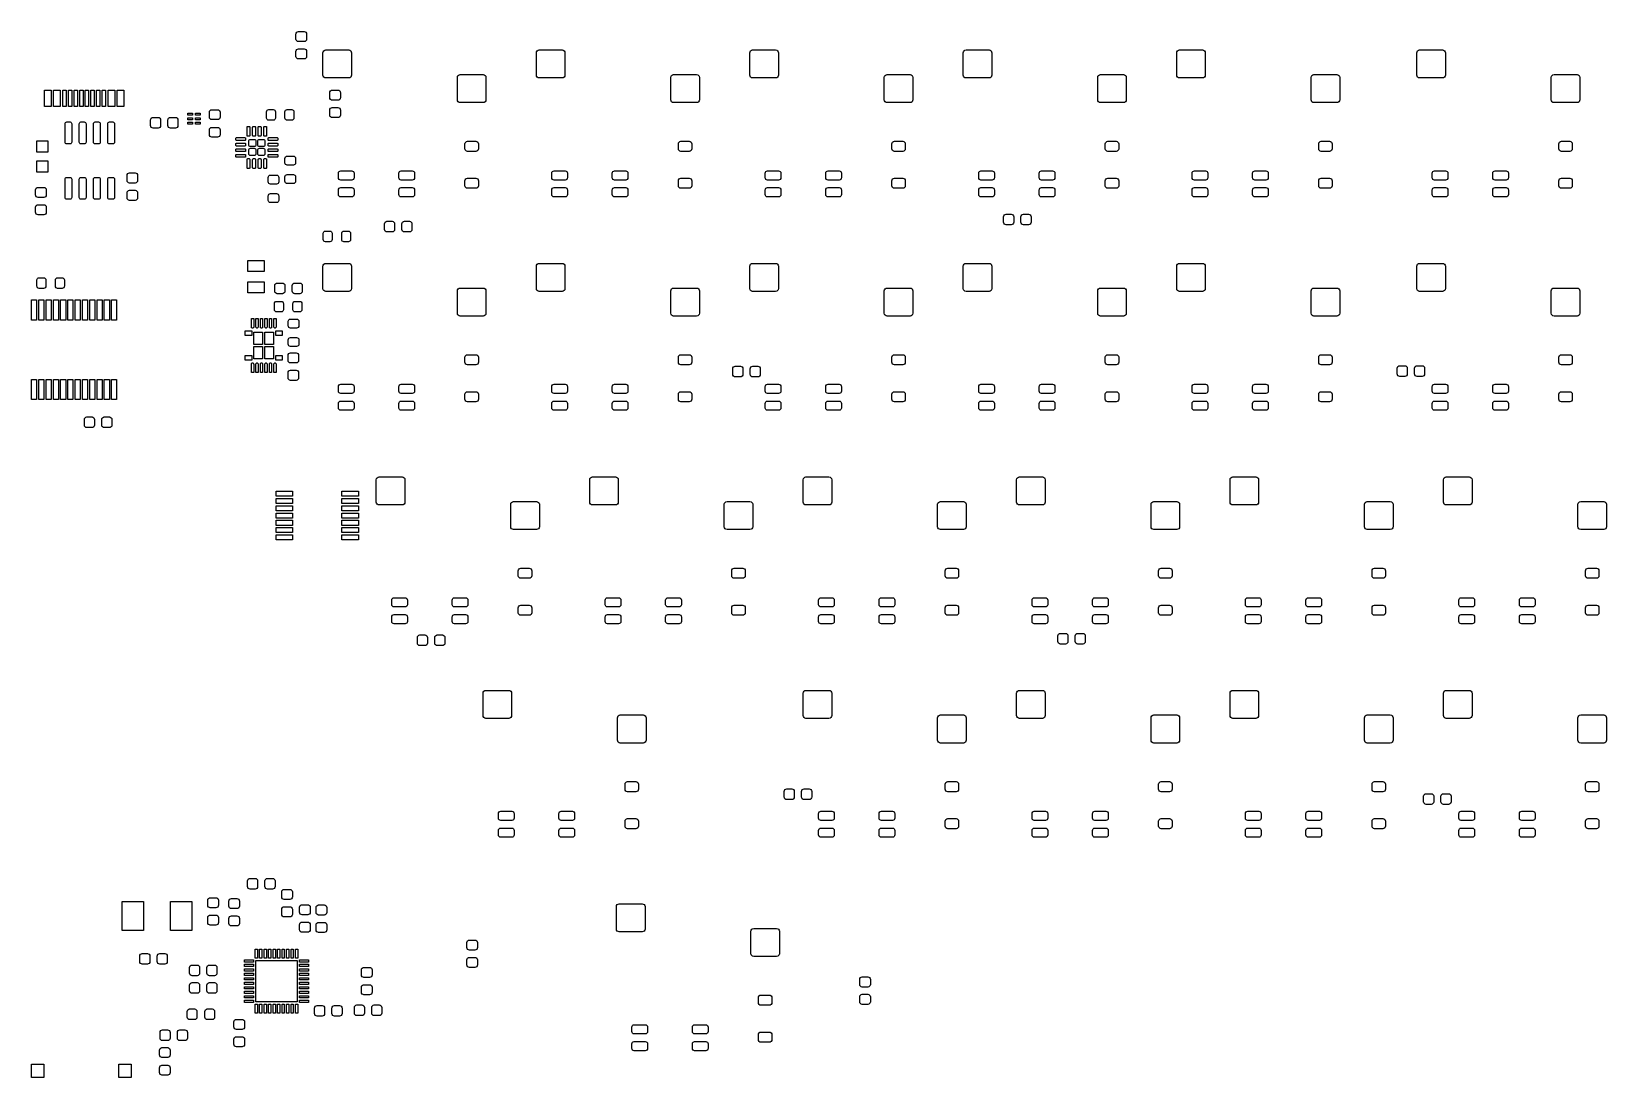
# Model space of a CAD drawing. Extents: x 60 to 200, y -121 to -28.
import ezdxf

# ---------------------------------------------------------------- set-up
doc = ezdxf.new("R2010")
doc.units = 0
doc.layers.add('BLACK', color=7, linetype='CONTINUOUS')

msp = doc.modelspace()

# ---------------------------------------------------------------- linework, layer by layer
at = {"layer": 'BLACK', "linetype": 'CONTINUOUS'}
for p, q in [((83.3115, -27.8534), (83.328627, -27.767296)), ((83.3115, -28.3034), (83.3115, -27.8534)), ((83.328627, -27.767296), (83.377401, -27.694301)), ((83.377401, -27.694301), (83.450396, -27.645527)), ((83.450396, -27.645527), (83.5365, -27.6284)), ((83.5365, -27.6284), (84.0365, -27.6284)), ((84.0365, -27.6284), (84.122604, -27.645527)), ((84.122604, -27.645527), (84.195599, -27.694301)), ((84.195599, -27.694301), (84.244373, -27.767296)), ((84.244373, -27.767296), (84.2615, -27.8534)), ((84.2615, -27.8534), (84.2615, -28.3034)), ((83.328627, -28.389504), (83.3115, -28.3034)), ((83.3115, -29.4034), (83.328627, -29.317296)), ((83.3115, -29.8534), (83.3115, -29.4034)), ((83.377401, -28.462499), (83.328627, -28.389504)), ((83.328627, -29.317296), (83.377401, -29.244301)), ((83.450396, -28.511273), (83.377401, -28.462499)), ((83.377401, -29.244301), (83.450396, -29.195527)), ((83.5365, -28.5284), (83.450396, -28.511273)), ((83.450396, -29.195527), (83.5365, -29.1784)), ((84.0365, -28.5284), (83.5365, -28.5284)), ((83.5365, -29.1784), (84.0365, -29.1784)), ((84.122604, -28.511273), (84.0365, -28.5284)), ((84.0365, -29.1784), (84.122604, -29.195527)), ((84.195599, -28.462499), (84.122604, -28.511273)), ((84.122604, -29.195527), (84.195599, -29.244301)), ((84.244373, -28.389504), (84.195599, -28.462499)), ((84.195599, -29.244301), (84.244373, -29.317296)), ((84.2615, -28.3034), (84.244373, -28.389504)), ((84.244373, -29.317296), (84.2615, -29.4034)), ((84.2615, -29.4034), (84.2615, -29.8534)), ((85.7215, -29.5234), (85.74053, -29.427729)), ((85.74053, -29.427729), (85.794723, -29.346623)), ((85.794723, -29.346623), (85.875829, -29.29243)), ((85.875829, -29.29243), (85.9715, -29.2734)), ((85.9715, -29.2734), (88.0215, -29.2734)), ((88.0215, -29.2734), (88.117171, -29.29243)), ((88.117171, -29.29243), (88.198277, -29.346623)), ((88.198277, -29.346623), (88.25247, -29.427729)), ((88.25247, -29.427729), (88.2715, -29.5234)), ((104.7715, -29.5234), (104.79053, -29.427729)), ((104.79053, -29.427729), (104.844723, -29.346623)), ((104.844723, -29.346623), (104.925829, -29.29243)), ((104.925829, -29.29243), (105.0215, -29.2734)), ((105.0215, -29.2734), (107.0715, -29.2734)), ((107.0715, -29.2734), (107.167171, -29.29243)), ((107.167171, -29.29243), (107.248277, -29.346623)), ((107.248277, -29.346623), (107.30247, -29.427729)), ((107.30247, -29.427729), (107.3215, -29.5234)), ((123.8215, -29.5234), (123.84053, -29.427729)), ((123.84053, -29.427729), (123.894723, -29.346623)), ((123.894723, -29.346623), (123.975829, -29.29243)), ((123.975829, -29.29243), (124.0715, -29.2734)), ((124.0715, -29.2734), (126.1215, -29.2734)), ((126.1215, -29.2734), (126.217171, -29.29243)), ((126.217171, -29.29243), (126.298277, -29.346623)), ((126.298277, -29.346623), (126.35247, -29.427729)), ((126.35247, -29.427729), (126.3715, -29.5234)), ((142.8715, -29.5234), (142.89053, -29.427729)), ((142.89053, -29.427729), (142.944723, -29.346623)), ((142.944723, -29.346623), (143.025829, -29.29243)), ((143.025829, -29.29243), (143.1215, -29.2734)), ((143.1215, -29.2734), (145.1715, -29.2734)), ((145.1715, -29.2734), (145.267171, -29.29243)), ((145.267171, -29.29243), (145.348277, -29.346623)), ((145.348277, -29.346623), (145.40247, -29.427729)), ((145.40247, -29.427729), (145.4215, -29.5234)), ((161.9215, -29.5234), (161.94053, -29.427729)), ((161.94053, -29.427729), (161.994723, -29.346623)), ((161.994723, -29.346623), (162.075829, -29.29243)), ((162.075829, -29.29243), (162.1715, -29.2734)), ((162.1715, -29.2734), (164.2215, -29.2734)), ((164.2215, -29.2734), (164.317171, -29.29243)), ((164.317171, -29.29243), (164.398277, -29.346623)), ((164.398277, -29.346623), (164.45247, -29.427729)), ((164.45247, -29.427729), (164.4715, -29.5234)), ((183.35275, -29.5234), (183.37178, -29.427729)), ((183.37178, -29.427729), (183.425973, -29.346623)), ((183.425973, -29.346623), (183.507079, -29.29243)), ((183.507079, -29.29243), (183.60275, -29.2734)), ((183.60275, -29.2734), (185.65275, -29.2734)), ((185.65275, -29.2734), (185.748421, -29.29243)), ((185.748421, -29.29243), (185.829527, -29.346623)), ((185.829527, -29.346623), (185.88372, -29.427729)), ((185.88372, -29.427729), (185.90275, -29.5234)), ((83.328627, -29.939504), (83.3115, -29.8534)), ((83.377401, -30.012499), (83.328627, -29.939504)), ((83.450396, -30.061273), (83.377401, -30.012499)), ((83.5365, -30.0784), (83.450396, -30.061273)), ((84.0365, -30.0784), (83.5365, -30.0784)), ((84.122604, -30.061273), (84.0365, -30.0784)), ((84.195599, -30.012499), (84.122604, -30.061273)), ((84.244373, -29.939504), (84.195599, -30.012499)), ((84.2615, -29.8534), (84.244373, -29.939504)), ((85.7215, -31.5234), (85.7215, -29.5234)), ((88.2715, -29.5234), (88.2715, -31.5234)), ((104.7715, -31.5234), (104.7715, -29.5234)), ((107.3215, -29.5234), (107.3215, -31.5234)), ((123.8215, -31.5234), (123.8215, -29.5234)), ((126.3715, -29.5234), (126.3715, -31.5234)), ((142.8715, -31.5234), (142.8715, -29.5234)), ((145.4215, -29.5234), (145.4215, -31.5234)), ((161.9215, -31.5234), (161.9215, -29.5234)), ((164.4715, -29.5234), (164.4715, -31.5234)), ((183.35275, -31.5234), (183.35275, -29.5234)), ((185.90275, -29.5234), (185.90275, -31.5234)), ((85.74053, -31.619071), (85.7215, -31.5234)), ((85.794723, -31.700177), (85.74053, -31.619071)), ((85.875829, -31.75437), (85.794723, -31.700177)), ((85.9715, -31.7734), (85.875829, -31.75437)), ((88.0215, -31.7734), (85.9715, -31.7734)), ((88.117171, -31.75437), (88.0215, -31.7734)), ((88.198277, -31.700177), (88.117171, -31.75437)), ((88.25247, -31.619071), (88.198277, -31.700177)), ((88.2715, -31.5234), (88.25247, -31.619071)), ((97.7215, -31.7234), (97.74053, -31.627729)), ((97.7215, -33.7234), (97.7215, -31.7234)), ((97.74053, -31.627729), (97.794723, -31.546623)), ((97.794723, -31.546623), (97.875829, -31.49243)), ((97.875829, -31.49243), (97.9715, -31.4734)), ((97.9715, -31.4734), (100.0215, -31.4734)), ((100.0215, -31.4734), (100.117171, -31.49243)), ((100.117171, -31.49243), (100.198277, -31.546623)), ((100.198277, -31.546623), (100.25247, -31.627729)), ((100.25247, -31.627729), (100.2715, -31.7234)), ((100.2715, -31.7234), (100.2715, -33.7234)), ((104.79053, -31.619071), (104.7715, -31.5234)), ((104.844723, -31.700177), (104.79053, -31.619071)), ((104.925829, -31.75437), (104.844723, -31.700177)), ((105.0215, -31.7734), (104.925829, -31.75437)), ((107.0715, -31.7734), (105.0215, -31.7734)), ((107.167171, -31.75437), (107.0715, -31.7734)), ((107.248277, -31.700177), (107.167171, -31.75437)), ((107.30247, -31.619071), (107.248277, -31.700177)), ((107.3215, -31.5234), (107.30247, -31.619071)), ((116.7715, -31.7234), (116.79053, -31.627729)), ((116.7715, -33.7234), (116.7715, -31.7234)), ((116.79053, -31.627729), (116.844723, -31.546623)), ((116.844723, -31.546623), (116.925829, -31.49243)), ((116.925829, -31.49243), (117.0215, -31.4734)), ((117.0215, -31.4734), (119.0715, -31.4734)), ((119.0715, -31.4734), (119.167171, -31.49243)), ((119.167171, -31.49243), (119.248277, -31.546623)), ((119.248277, -31.546623), (119.30247, -31.627729)), ((119.30247, -31.627729), (119.3215, -31.7234)), ((119.3215, -31.7234), (119.3215, -33.7234)), ((123.84053, -31.619071), (123.8215, -31.5234)), ((123.894723, -31.700177), (123.84053, -31.619071)), ((123.975829, -31.75437), (123.894723, -31.700177)), ((124.0715, -31.7734), (123.975829, -31.75437)), ((126.1215, -31.7734), (124.0715, -31.7734)), ((126.217171, -31.75437), (126.1215, -31.7734)), ((126.298277, -31.700177), (126.217171, -31.75437)), ((126.35247, -31.619071), (126.298277, -31.700177)), ((126.3715, -31.5234), (126.35247, -31.619071)), ((135.8215, -31.7234), (135.84053, -31.627729)), ((135.8215, -33.7234), (135.8215, -31.7234)), ((135.84053, -31.627729), (135.894723, -31.546623)), ((135.894723, -31.546623), (135.975829, -31.49243)), ((135.975829, -31.49243), (136.0715, -31.4734)), ((136.0715, -31.4734), (138.1215, -31.4734)), ((138.1215, -31.4734), (138.217171, -31.49243)), ((138.217171, -31.49243), (138.298277, -31.546623)), ((138.298277, -31.546623), (138.35247, -31.627729)), ((138.35247, -31.627729), (138.3715, -31.7234)), ((138.3715, -31.7234), (138.3715, -33.7234)), ((142.89053, -31.619071), (142.8715, -31.5234)), ((142.944723, -31.700177), (142.89053, -31.619071)), ((143.025829, -31.75437), (142.944723, -31.700177)), ((143.1215, -31.7734), (143.025829, -31.75437)), ((145.1715, -31.7734), (143.1215, -31.7734)), ((145.267171, -31.75437), (145.1715, -31.7734)), ((145.348277, -31.700177), (145.267171, -31.75437)), ((145.40247, -31.619071), (145.348277, -31.700177)), ((145.4215, -31.5234), (145.40247, -31.619071)), ((154.8715, -31.7234), (154.89053, -31.627729)), ((154.8715, -33.7234), (154.8715, -31.7234)), ((154.89053, -31.627729), (154.944723, -31.546623)), ((154.944723, -31.546623), (155.025829, -31.49243)), ((155.025829, -31.49243), (155.1215, -31.4734)), ((155.1215, -31.4734), (157.1715, -31.4734)), ((157.1715, -31.4734), (157.267171, -31.49243)), ((157.267171, -31.49243), (157.348277, -31.546623)), ((157.348277, -31.546623), (157.40247, -31.627729)), ((157.40247, -31.627729), (157.4215, -31.7234)), ((157.4215, -31.7234), (157.4215, -33.7234)), ((161.94053, -31.619071), (161.9215, -31.5234)), ((161.994723, -31.700177), (161.94053, -31.619071)), ((162.075829, -31.75437), (161.994723, -31.700177)), ((162.1715, -31.7734), (162.075829, -31.75437)), ((164.2215, -31.7734), (162.1715, -31.7734)), ((164.317171, -31.75437), (164.2215, -31.7734)), ((164.398277, -31.700177), (164.317171, -31.75437)), ((164.45247, -31.619071), (164.398277, -31.700177)), ((164.4715, -31.5234), (164.45247, -31.619071)), ((173.9215, -31.7234), (173.94053, -31.627729)), ((173.9215, -33.7234), (173.9215, -31.7234)), ((173.94053, -31.627729), (173.994723, -31.546623)), ((173.994723, -31.546623), (174.075829, -31.49243)), ((174.075829, -31.49243), (174.1715, -31.4734)), ((174.1715, -31.4734), (176.2215, -31.4734)), ((176.2215, -31.4734), (176.317171, -31.49243)), ((176.317171, -31.49243), (176.398277, -31.546623)), ((176.398277, -31.546623), (176.45247, -31.627729)), ((176.45247, -31.627729), (176.4715, -31.7234)), ((176.4715, -31.7234), (176.4715, -33.7234)), ((183.37178, -31.619071), (183.35275, -31.5234)), ((183.425973, -31.700177), (183.37178, -31.619071)), ((183.507079, -31.75437), (183.425973, -31.700177)), ((183.60275, -31.7734), (183.507079, -31.75437)), ((185.65275, -31.7734), (183.60275, -31.7734)), ((185.748421, -31.75437), (185.65275, -31.7734)), ((185.829527, -31.700177), (185.748421, -31.75437)), ((185.88372, -31.619071), (185.829527, -31.700177)), ((185.90275, -31.5234), (185.88372, -31.619071)), ((195.35275, -31.7234), (195.37178, -31.627729)), ((195.35275, -33.7234), (195.35275, -31.7234)), ((195.37178, -31.627729), (195.425973, -31.546623)), ((195.425973, -31.546623), (195.507079, -31.49243)), ((195.507079, -31.49243), (195.60275, -31.4734)), ((195.60275, -31.4734), (197.65275, -31.4734)), ((197.65275, -31.4734), (197.748421, -31.49243)), ((197.748421, -31.49243), (197.829527, -31.546623)), ((197.829527, -31.546623), (197.88372, -31.627729)), ((197.88372, -31.627729), (197.90275, -31.7234)), ((197.90275, -31.7234), (197.90275, -33.7234)), ((60.8565, -34.3234), (60.8565, -32.8734)), ((60.8565, -32.8734), (61.4565, -32.8734)), ((61.4565, -32.8734), (61.4565, -34.3234)), ((61.6565, -34.3234), (61.6565, -32.8734)), ((61.6565, -32.8734), (62.2565, -32.8734)), ((62.2565, -32.8734), (62.2565, -34.3234)), ((62.5065, -34.3234), (62.5065, -32.8734)), ((62.5065, -32.8734), (62.8065, -32.8734)), ((62.8065, -32.8734), (62.8065, -34.3234)), ((63.0065, -34.3234), (63.0065, -32.8734)), ((63.0065, -32.8734), (63.3065, -32.8734)), ((63.3065, -32.8734), (63.3065, -34.3234)), ((63.5065, -34.3234), (63.5065, -32.8734)), ((63.5065, -32.8734), (63.8065, -32.8734)), ((63.8065, -32.8734), (63.8065, -34.3234)), ((64.0065, -34.3234), (64.0065, -32.8734)), ((64.0065, -32.8734), (64.3065, -32.8734)), ((64.3065, -32.8734), (64.3065, -34.3234)), ((64.5065, -34.3234), (64.5065, -32.8734)), ((64.5065, -32.8734), (64.8065, -32.8734)), ((64.8065, -32.8734), (64.8065, -34.3234)), ((65.0065, -34.3234), (65.0065, -32.8734)), ((65.0065, -32.8734), (65.3065, -32.8734)), ((65.3065, -32.8734), (65.3065, -34.3234)), ((65.5065, -34.3234), (65.5065, -32.8734)), ((65.5065, -32.8734), (65.8065, -32.8734)), ((65.8065, -32.8734), (65.8065, -34.3234)), ((66.0065, -34.3234), (66.0065, -32.8734)), ((66.0065, -32.8734), (66.3065, -32.8734)), ((66.3065, -32.8734), (66.3065, -34.3234)), ((66.5565, -34.3234), (66.5565, -32.8734)), ((66.5565, -32.8734), (67.1565, -32.8734)), ((67.1565, -32.8734), (67.1565, -34.3234)), ((67.3565, -34.3234), (67.3565, -32.8734)), ((67.3565, -32.8734), (67.9565, -32.8734)), ((67.9565, -32.8734), (67.9565, -34.3234)), ((86.3315, -33.0834), (86.348627, -32.997296)), ((86.3315, -33.5334), (86.3315, -33.0834)), ((86.348627, -33.619504), (86.3315, -33.5334)), ((86.348627, -32.997296), (86.397401, -32.924301)), ((86.397401, -33.692499), (86.348627, -33.619504)), ((86.397401, -32.924301), (86.470396, -32.875527)), ((86.470396, -33.741273), (86.397401, -33.692499)), ((86.470396, -32.875527), (86.5565, -32.8584)), ((86.5565, -32.8584), (87.0565, -32.8584)), ((87.0565, -32.8584), (87.142604, -32.875527)), ((87.142604, -32.875527), (87.215599, -32.924301)), ((87.215599, -33.692499), (87.142604, -33.741273)), ((87.215599, -32.924301), (87.264373, -32.997296)), ((87.264373, -33.619504), (87.215599, -33.692499)), ((87.264373, -32.997296), (87.2815, -33.0834)), ((87.2815, -33.5334), (87.264373, -33.619504)), ((87.2815, -33.0834), (87.2815, -33.5334)), ((97.74053, -33.819071), (97.7215, -33.7234)), ((100.2715, -33.7234), (100.25247, -33.819071)), ((116.79053, -33.819071), (116.7715, -33.7234)), ((119.3215, -33.7234), (119.30247, -33.819071)), ((135.84053, -33.819071), (135.8215, -33.7234)), ((138.3715, -33.7234), (138.35247, -33.819071)), ((154.89053, -33.819071), (154.8715, -33.7234)), ((157.4215, -33.7234), (157.40247, -33.819071)), ((173.94053, -33.819071), (173.9215, -33.7234)), ((176.4715, -33.7234), (176.45247, -33.819071)), ((195.37178, -33.819071), (195.35275, -33.7234)), ((197.90275, -33.7234), (197.88372, -33.819071)), ((61.4565, -34.3234), (60.8565, -34.3234)), ((62.2565, -34.3234), (61.6565, -34.3234)), ((62.8065, -34.3234), (62.5065, -34.3234)), ((63.3065, -34.3234), (63.0065, -34.3234)), ((63.8065, -34.3234), (63.5065, -34.3234)), ((64.3065, -34.3234), (64.0065, -34.3234)), ((64.8065, -34.3234), (64.5065, -34.3234)), ((65.3065, -34.3234), (65.0065, -34.3234)), ((65.8065, -34.3234), (65.5065, -34.3234)), ((66.3065, -34.3234), (66.0065, -34.3234)), ((67.1565, -34.3234), (66.5565, -34.3234)), ((67.9565, -34.3234), (67.3565, -34.3234)), ((73.666, -35.1034), (73.666, -34.9234)), ((73.666, -34.9234), (74.091, -34.9234)), ((74.091, -35.1034), (73.666, -35.1034)), ((74.091, -34.9234), (74.091, -35.1034)), ((74.342, -35.1034), (74.342, -34.9234)), ((74.342, -34.9234), (74.767, -34.9234)), ((74.767, -35.1034), (74.342, -35.1034)), ((74.767, -34.9234), (74.767, -35.1034)), ((75.5915, -34.82715), (75.608151, -34.743438)), ((75.5915, -35.26465), (75.5915, -34.82715)), ((75.608151, -34.743438), (75.65557, -34.67247)), ((75.65557, -34.67247), (75.726538, -34.625051)), ((75.726538, -34.625051), (75.81025, -34.6084)), ((75.81025, -34.6084), (76.32275, -34.6084)), ((76.32275, -34.6084), (76.406462, -34.625051)), ((76.406462, -34.625051), (76.47743, -34.67247)), ((76.47743, -34.67247), (76.524849, -34.743438)), ((76.524849, -34.743438), (76.5415, -34.82715)), ((76.5415, -34.82715), (76.5415, -35.26465)), ((80.6815, -34.7984), (80.696724, -34.721863)), ((80.6815, -35.3484), (80.6815, -34.7984)), ((80.696724, -34.721863), (80.740079, -34.656979)), ((80.740079, -34.656979), (80.804963, -34.613624)), ((80.804963, -34.613624), (80.8815, -34.5984)), ((80.8815, -34.5984), (81.2815, -34.5984)), ((81.2815, -34.5984), (81.358037, -34.613624)), ((81.358037, -34.613624), (81.422921, -34.656979)), ((81.422921, -34.656979), (81.466276, -34.721863)), ((81.466276, -34.721863), (81.4815, -34.7984)), ((81.4815, -34.7984), (81.4815, -35.3484)), ((82.3315, -34.7984), (82.346724, -34.721863)), ((82.3315, -35.3484), (82.3315, -34.7984)), ((82.346724, -34.721863), (82.390079, -34.656979)), ((82.390079, -34.656979), (82.454963, -34.613624)), ((82.454963, -34.613624), (82.5315, -34.5984)), ((82.5315, -34.5984), (82.9315, -34.5984)), ((82.9315, -34.5984), (83.008037, -34.613624)), ((83.008037, -34.613624), (83.072921, -34.656979)), ((83.072921, -34.656979), (83.116276, -34.721863)), ((83.116276, -34.721863), (83.1315, -34.7984)), ((83.1315, -34.7984), (83.1315, -35.3484)), ((86.3315, -34.6334), (86.348627, -34.547296)), ((86.3315, -35.0834), (86.3315, -34.6334)), ((86.348627, -35.169504), (86.3315, -35.0834)), ((86.348627, -34.547296), (86.397401, -34.474301)), ((86.397401, -34.474301), (86.470396, -34.425527)), ((86.5565, -33.7584), (86.470396, -33.741273)), ((86.470396, -34.425527), (86.5565, -34.4084)), ((87.0565, -33.7584), (86.5565, -33.7584)), ((86.5565, -34.4084), (87.0565, -34.4084)), ((87.142604, -33.741273), (87.0565, -33.7584)), ((87.0565, -34.4084), (87.142604, -34.425527)), ((87.142604, -34.425527), (87.215599, -34.474301)), ((87.215599, -34.474301), (87.264373, -34.547296)), ((87.264373, -34.547296), (87.2815, -34.6334)), ((87.2815, -35.0834), (87.264373, -35.169504)), ((87.2815, -34.6334), (87.2815, -35.0834)), ((97.794723, -33.900177), (97.74053, -33.819071)), ((97.875829, -33.95437), (97.794723, -33.900177)), ((97.9715, -33.9734), (97.875829, -33.95437)), ((100.0215, -33.9734), (97.9715, -33.9734)), ((100.117171, -33.95437), (100.0215, -33.9734)), ((100.198277, -33.900177), (100.117171, -33.95437)), ((100.25247, -33.819071), (100.198277, -33.900177)), ((116.844723, -33.900177), (116.79053, -33.819071)), ((116.925829, -33.95437), (116.844723, -33.900177)), ((117.0215, -33.9734), (116.925829, -33.95437)), ((119.0715, -33.9734), (117.0215, -33.9734)), ((119.167171, -33.95437), (119.0715, -33.9734)), ((119.248277, -33.900177), (119.167171, -33.95437)), ((119.30247, -33.819071), (119.248277, -33.900177)), ((135.894723, -33.900177), (135.84053, -33.819071)), ((135.975829, -33.95437), (135.894723, -33.900177)), ((136.0715, -33.9734), (135.975829, -33.95437)), ((138.1215, -33.9734), (136.0715, -33.9734)), ((138.217171, -33.95437), (138.1215, -33.9734)), ((138.298277, -33.900177), (138.217171, -33.95437)), ((138.35247, -33.819071), (138.298277, -33.900177)), ((154.944723, -33.900177), (154.89053, -33.819071)), ((155.025829, -33.95437), (154.944723, -33.900177)), ((155.1215, -33.9734), (155.025829, -33.95437)), ((157.1715, -33.9734), (155.1215, -33.9734)), ((157.267171, -33.95437), (157.1715, -33.9734)), ((157.348277, -33.900177), (157.267171, -33.95437)), ((157.40247, -33.819071), (157.348277, -33.900177)), ((173.994723, -33.900177), (173.94053, -33.819071)), ((174.075829, -33.95437), (173.994723, -33.900177)), ((174.1715, -33.9734), (174.075829, -33.95437)), ((176.2215, -33.9734), (174.1715, -33.9734)), ((176.317171, -33.95437), (176.2215, -33.9734)), ((176.398277, -33.900177), (176.317171, -33.95437)), ((176.45247, -33.819071), (176.398277, -33.900177)), ((195.425973, -33.900177), (195.37178, -33.819071)), ((195.507079, -33.95437), (195.425973, -33.900177)), ((195.60275, -33.9734), (195.507079, -33.95437)), ((197.65275, -33.9734), (195.60275, -33.9734)), ((197.748421, -33.95437), (197.65275, -33.9734)), ((197.829527, -33.900177), (197.748421, -33.95437)), ((197.88372, -33.819071), (197.829527, -33.900177)), ((62.7015, -35.8534), (62.712918, -35.795997)), ((62.7015, -37.5034), (62.7015, -35.8534)), ((62.712918, -35.795997), (62.745434, -35.747334)), ((62.745434, -35.747334), (62.794097, -35.714818)), ((62.794097, -35.714818), (62.8515, -35.7034)), ((62.8515, -35.7034), (63.1515, -35.7034)), ((63.1515, -35.7034), (63.208903, -35.714818)), ((63.208903, -35.714818), (63.257566, -35.747334)), ((63.257566, -35.747334), (63.290082, -35.795997)), ((63.290082, -35.795997), (63.3015, -35.8534)), ((63.3015, -35.8534), (63.3015, -37.5034)), ((63.9715, -35.8534), (63.982918, -35.795997)), ((63.9715, -37.5034), (63.9715, -35.8534)), ((63.982918, -35.795997), (64.015434, -35.747334)), ((64.015434, -35.747334), (64.064097, -35.714818)), ((64.064097, -35.714818), (64.1215, -35.7034)), ((64.1215, -35.7034), (64.4215, -35.7034)), ((64.4215, -35.7034), (64.478903, -35.714818)), ((64.478903, -35.714818), (64.527566, -35.747334)), ((64.527566, -35.747334), (64.560082, -35.795997)), ((64.560082, -35.795997), (64.5715, -35.8534)), ((64.5715, -35.8534), (64.5715, -37.5034)), ((65.2415, -35.8534), (65.252918, -35.795997)), ((65.2415, -37.5034), (65.2415, -35.8534)), ((65.252918, -35.795997), (65.285434, -35.747334)), ((65.285434, -35.747334), (65.334097, -35.714818)), ((65.334097, -35.714818), (65.3915, -35.7034)), ((65.3915, -35.7034), (65.6915, -35.7034)), ((65.6915, -35.7034), (65.748903, -35.714818)), ((65.748903, -35.714818), (65.797566, -35.747334)), ((65.797566, -35.747334), (65.830082, -35.795997)), ((65.830082, -35.795997), (65.8415, -35.8534)), ((65.8415, -35.8534), (65.8415, -37.5034)), ((66.5115, -35.8534), (66.522918, -35.795997)), ((66.5115, -37.5034), (66.5115, -35.8534)), ((66.522918, -35.795997), (66.555434, -35.747334)), ((66.555434, -35.747334), (66.604097, -35.714818)), ((66.604097, -35.714818), (66.6615, -35.7034)), ((66.6615, -35.7034), (66.9615, -35.7034)), ((66.9615, -35.7034), (67.018903, -35.714818)), ((67.018903, -35.714818), (67.067566, -35.747334)), ((67.067566, -35.747334), (67.100082, -35.795997)), ((67.100082, -35.795997), (67.1115, -35.8534)), ((67.1115, -35.8534), (67.1115, -37.5034)), ((70.3315, -35.5234), (70.348627, -35.437296)), ((70.3315, -36.0234), (70.3315, -35.5234)), ((70.348627, -36.109504), (70.3315, -36.0234)), ((70.348627, -35.437296), (70.397401, -35.364301)), ((70.397401, -36.182499), (70.348627, -36.109504)), ((70.397401, -35.364301), (70.470396, -35.315527)), ((70.470396, -36.231273), (70.397401, -36.182499)), ((70.470396, -35.315527), (70.5565, -35.2984)), ((70.5565, -36.2484), (70.470396, -36.231273)), ((70.5565, -35.2984), (71.0065, -35.2984)), ((71.0065, -36.2484), (70.5565, -36.2484)), ((71.0065, -35.2984), (71.092604, -35.315527)), ((71.092604, -36.231273), (71.0065, -36.2484)), ((71.092604, -35.315527), (71.165599, -35.364301)), ((71.165599, -36.182499), (71.092604, -36.231273)), ((71.165599, -35.364301), (71.214373, -35.437296)), ((71.214373, -36.109504), (71.165599, -36.182499)), ((71.214373, -35.437296), (71.2315, -35.5234)), ((71.2315, -36.0234), (71.214373, -36.109504)), ((71.2315, -35.5234), (71.2315, -36.0234)), ((71.8815, -35.5234), (71.898627, -35.437296)), ((71.8815, -36.0234), (71.8815, -35.5234)), ((71.898627, -36.109504), (71.8815, -36.0234)), ((71.898627, -35.437296), (71.947401, -35.364301)), ((71.947401, -36.182499), (71.898627, -36.109504)), ((71.947401, -35.364301), (72.020396, -35.315527)), ((72.020396, -36.231273), (71.947401, -36.182499)), ((72.020396, -35.315527), (72.1065, -35.2984)), ((72.1065, -36.2484), (72.020396, -36.231273)), ((72.1065, -35.2984), (72.5565, -35.2984)), ((72.5565, -36.2484), (72.1065, -36.2484)), ((72.5565, -35.2984), (72.642604, -35.315527)), ((72.642604, -36.231273), (72.5565, -36.2484)), ((72.642604, -35.315527), (72.715599, -35.364301)), ((72.715599, -36.182499), (72.642604, -36.231273)), ((72.715599, -35.364301), (72.764373, -35.437296)), ((72.764373, -36.109504), (72.715599, -36.182499)), ((72.764373, -35.437296), (72.7815, -35.5234)), ((72.7815, -36.0234), (72.764373, -36.109504)), ((72.7815, -35.5234), (72.7815, -36.0234)), ((73.666, -35.5034), (73.666, -35.3234)), ((73.666, -35.3234), (74.091, -35.3234)), ((74.091, -35.5034), (73.666, -35.5034)), ((73.666, -35.9034), (73.666, -35.7234)), ((73.666, -35.7234), (74.091, -35.7234)), ((74.091, -35.9034), (73.666, -35.9034)), ((74.091, -35.3234), (74.091, -35.5034)), ((74.091, -35.7234), (74.091, -35.9034)), ((74.342, -35.5034), (74.342, -35.3234)), ((74.342, -35.3234), (74.767, -35.3234)), ((74.767, -35.5034), (74.342, -35.5034)), ((74.342, -35.9034), (74.342, -35.7234)), ((74.342, -35.7234), (74.767, -35.7234)), ((74.767, -35.9034), (74.342, -35.9034)), ((74.767, -35.3234), (74.767, -35.5034)), ((74.767, -35.7234), (74.767, -35.9034)), ((75.608151, -35.348362), (75.5915, -35.26465)), ((75.5915, -36.40215), (75.608151, -36.318438)), ((75.5915, -36.83965), (75.5915, -36.40215)), ((75.65557, -35.41933), (75.608151, -35.348362)), ((75.608151, -36.318438), (75.65557, -36.24747)), ((75.726538, -35.466749), (75.65557, -35.41933)), ((75.65557, -36.24747), (75.726538, -36.200051)), ((75.81025, -35.4834), (75.726538, -35.466749)), ((75.726538, -36.200051), (75.81025, -36.1834)), ((76.32275, -35.4834), (75.81025, -35.4834)), ((75.81025, -36.1834), (76.32275, -36.1834)), ((76.406462, -35.466749), (76.32275, -35.4834)), ((76.32275, -36.1834), (76.406462, -36.200051)), ((76.47743, -35.41933), (76.406462, -35.466749)), ((76.406462, -36.200051), (76.47743, -36.24747)), ((76.524849, -35.348362), (76.47743, -35.41933)), ((76.47743, -36.24747), (76.524849, -36.318438)), ((76.5415, -35.26465), (76.524849, -35.348362)), ((76.524849, -36.318438), (76.5415, -36.40215)), ((76.5415, -36.40215), (76.5415, -36.83965)), ((78.944, -36.1609), (78.948758, -36.136982)), ((78.944, -36.9109), (78.944, -36.1609)), ((78.948758, -36.136982), (78.962306, -36.116706)), ((78.962306, -36.116706), (78.982582, -36.103158)), ((78.982582, -36.103158), (79.0065, -36.0984)), ((79.0065, -36.0984), (79.1315, -36.0984)), ((79.1315, -36.0984), (79.155418, -36.103158)), ((79.155418, -36.103158), (79.175694, -36.116706)), ((79.175694, -36.116706), (79.189242, -36.136982)), ((79.189242, -36.136982), (79.194, -36.1609)), ((79.194, -36.1609), (79.194, -36.9109)), ((79.444, -36.1609), (79.448758, -36.136982)), ((79.444, -36.9109), (79.444, -36.1609)), ((79.448758, -36.136982), (79.462306, -36.116706)), ((79.462306, -36.116706), (79.482582, -36.103158)), ((79.482582, -36.103158), (79.5065, -36.0984)), ((79.5065, -36.0984), (79.6315, -36.0984)), ((79.6315, -36.0984), (79.655418, -36.103158)), ((79.655418, -36.103158), (79.675694, -36.116706)), ((79.675694, -36.116706), (79.689242, -36.136982)), ((79.689242, -36.136982), (79.694, -36.1609)), ((79.694, -36.1609), (79.694, -36.9109)), ((79.944, -36.1609), (79.948758, -36.136982)), ((79.944, -36.9109), (79.944, -36.1609)), ((79.948758, -36.136982), (79.962306, -36.116706)), ((79.962306, -36.116706), (79.982582, -36.103158)), ((79.982582, -36.103158), (80.0065, -36.0984)), ((80.0065, -36.0984), (80.1315, -36.0984)), ((80.1315, -36.0984), (80.155418, -36.103158)), ((80.155418, -36.103158), (80.175694, -36.116706)), ((80.175694, -36.116706), (80.189242, -36.136982)), ((80.189242, -36.136982), (80.194, -36.1609)), ((80.194, -36.1609), (80.194, -36.9109)), ((80.444, -36.1609), (80.448758, -36.136982)), ((80.444, -36.9109), (80.444, -36.1609)), ((80.448758, -36.136982), (80.462306, -36.116706)), ((80.462306, -36.116706), (80.482582, -36.103158)), ((80.482582, -36.103158), (80.5065, -36.0984)), ((80.5065, -36.0984), (80.6315, -36.0984)), ((80.6315, -36.0984), (80.655418, -36.103158)), ((80.655418, -36.103158), (80.675694, -36.116706)), ((80.675694, -36.116706), (80.689242, -36.136982)), ((80.696724, -35.424937), (80.6815, -35.3484)), ((80.689242, -36.136982), (80.694, -36.1609)), ((80.694, -36.1609), (80.694, -36.9109)), ((80.740079, -35.489821), (80.696724, -35.424937)), ((80.804963, -35.533176), (80.740079, -35.489821)), ((80.8815, -35.5484), (80.804963, -35.533176)), ((81.2815, -35.5484), (80.8815, -35.5484)), ((81.358037, -35.533176), (81.2815, -35.5484)), ((81.422921, -35.489821), (81.358037, -35.533176)), ((81.466276, -35.424937), (81.422921, -35.489821)), ((81.4815, -35.3484), (81.466276, -35.424937)), ((82.346724, -35.424937), (82.3315, -35.3484)), ((82.390079, -35.489821), (82.346724, -35.424937)), ((82.454963, -35.533176), (82.390079, -35.489821)), ((82.5315, -35.5484), (82.454963, -35.533176)), ((82.9315, -35.5484), (82.5315, -35.5484)), ((83.008037, -35.533176), (82.9315, -35.5484)), ((83.072921, -35.489821), (83.008037, -35.533176)), ((83.116276, -35.424937), (83.072921, -35.489821)), ((83.1315, -35.3484), (83.116276, -35.424937)), ((86.397401, -35.242499), (86.348627, -35.169504)), ((86.470396, -35.291273), (86.397401, -35.242499)), ((86.5565, -35.3084), (86.470396, -35.291273)), ((87.0565, -35.3084), (86.5565, -35.3084)), ((87.142604, -35.291273), (87.0565, -35.3084)), ((87.215599, -35.242499), (87.142604, -35.291273)), ((87.264373, -35.169504), (87.215599, -35.242499)), ((60.1765, -38.3834), (60.1765, -37.3834)), ((60.1765, -37.3834), (61.1765, -37.3834)), ((61.1765, -37.3834), (61.1765, -38.3834)), ((62.712918, -37.560803), (62.7015, -37.5034)), ((62.745434, -37.609466), (62.712918, -37.560803)), ((62.794097, -37.641982), (62.745434, -37.609466)), ((62.8515, -37.6534), (62.794097, -37.641982)), ((63.1515, -37.6534), (62.8515, -37.6534)), ((63.208903, -37.641982), (63.1515, -37.6534)), ((63.257566, -37.609466), (63.208903, -37.641982)), ((63.290082, -37.560803), (63.257566, -37.609466)), ((63.3015, -37.5034), (63.290082, -37.560803)), ((63.982918, -37.560803), (63.9715, -37.5034)), ((64.015434, -37.609466), (63.982918, -37.560803)), ((64.064097, -37.641982), (64.015434, -37.609466)), ((64.1215, -37.6534), (64.064097, -37.641982)), ((64.4215, -37.6534), (64.1215, -37.6534)), ((64.478903, -37.641982), (64.4215, -37.6534)), ((64.527566, -37.609466), (64.478903, -37.641982)), ((64.560082, -37.560803), (64.527566, -37.609466)), ((64.5715, -37.5034), (64.560082, -37.560803)), ((65.252918, -37.560803), (65.2415, -37.5034)), ((65.285434, -37.609466), (65.252918, -37.560803)), ((65.334097, -37.641982), (65.285434, -37.609466)), ((65.3915, -37.6534), (65.334097, -37.641982)), ((65.6915, -37.6534), (65.3915, -37.6534)), ((65.748903, -37.641982), (65.6915, -37.6534)), ((65.797566, -37.609466), (65.748903, -37.641982)), ((65.830082, -37.560803), (65.797566, -37.609466)), ((65.8415, -37.5034), (65.830082, -37.560803)), ((66.522918, -37.560803), (66.5115, -37.5034)), ((66.555434, -37.609466), (66.522918, -37.560803)), ((66.604097, -37.641982), (66.555434, -37.609466)), ((66.6615, -37.6534), (66.604097, -37.641982)), ((66.9615, -37.6534), (66.6615, -37.6534)), ((67.018903, -37.641982), (66.9615, -37.6534)), ((67.067566, -37.609466), (67.018903, -37.641982)), ((67.100082, -37.560803), (67.067566, -37.609466)), ((67.1115, -37.5034), (67.100082, -37.560803)), ((75.608151, -36.923362), (75.5915, -36.83965)), ((75.65557, -36.99433), (75.608151, -36.923362)), ((75.726538, -37.041749), (75.65557, -36.99433)), ((75.81025, -37.0584), (75.726538, -37.041749)), ((76.32275, -37.0584), (75.81025, -37.0584)), ((76.406462, -37.041749), (76.32275, -37.0584)), ((76.47743, -36.99433), (76.406462, -37.041749)), ((76.524849, -36.923362), (76.47743, -36.99433)), ((76.5415, -36.83965), (76.524849, -36.923362)), ((77.944, -37.1609), (77.948758, -37.136982)), ((77.944, -37.2859), (77.944, -37.1609)), ((77.948758, -37.309818), (77.944, -37.2859)), ((77.944, -37.6609), (77.948758, -37.636982)), ((77.944, -37.7859), (77.944, -37.6609)), ((77.948758, -37.809818), (77.944, -37.7859)), ((77.948758, -37.136982), (77.962306, -37.116706)), ((77.962306, -37.330094), (77.948758, -37.309818)), ((77.948758, -37.636982), (77.962306, -37.616706)), ((77.962306, -37.830094), (77.948758, -37.809818)), ((77.962306, -37.116706), (77.982582, -37.103158)), ((77.982582, -37.343642), (77.962306, -37.330094)), ((77.962306, -37.616706), (77.982582, -37.603158)), ((77.982582, -37.843642), (77.962306, -37.830094)), ((77.982582, -37.103158), (78.0065, -37.0984)), ((78.0065, -37.3484), (77.982582, -37.343642)), ((77.982582, -37.603158), (78.0065, -37.5984)), ((78.0065, -37.8484), (77.982582, -37.843642)), ((78.0065, -37.0984), (78.7565, -37.0984)), ((78.7565, -37.3484), (78.0065, -37.3484)), ((78.0065, -37.5984), (78.7565, -37.5984)), ((78.7565, -37.8484), (78.0065, -37.8484)), ((78.7565, -37.0984), (78.780418, -37.103158)), ((78.780418, -37.343642), (78.7565, -37.3484)), ((78.7565, -37.5984), (78.780418, -37.603158)), ((78.780418, -37.843642), (78.7565, -37.8484)), ((78.780418, -37.103158), (78.800694, -37.116706)), ((78.800694, -37.330094), (78.780418, -37.343642)), ((78.780418, -37.603158), (78.800694, -37.616706)), ((78.800694, -37.830094), (78.780418, -37.843642)), ((78.800694, -37.116706), (78.814242, -37.136982)), ((78.814242, -37.309818), (78.800694, -37.330094)), ((78.800694, -37.616706), (78.814242, -37.636982)), ((78.814242, -37.809818), (78.800694, -37.830094)), ((78.814242, -37.136982), (78.819, -37.1609)), ((78.819, -37.2859), (78.814242, -37.309818)), ((78.814242, -37.636982), (78.819, -37.6609)), ((78.819, -37.7859), (78.814242, -37.809818)), ((78.819, -37.1609), (78.819, -37.2859)), ((78.819, -37.6609), (78.819, -37.7859)), ((78.948758, -36.934818), (78.944, -36.9109)), ((78.962306, -36.955094), (78.948758, -36.934818)), ((78.982582, -36.968642), (78.962306, -36.955094)), ((79.0065, -36.9734), (78.982582, -36.968642)), ((79.1315, -36.9734), (79.0065, -36.9734)), ((79.099, -37.4134), (79.111179, -37.352171)), ((79.099, -37.7334), (79.099, -37.4134)), ((79.111179, -37.794629), (79.099, -37.7334)), ((79.111179, -37.352171), (79.145863, -37.300263)), ((79.145863, -37.846537), (79.111179, -37.794629)), ((79.155418, -36.968642), (79.1315, -36.9734)), ((79.145863, -37.300263), (79.197771, -37.265579)), ((79.197771, -37.881221), (79.145863, -37.846537)), ((79.175694, -36.955094), (79.155418, -36.968642)), ((79.189242, -36.934818), (79.175694, -36.955094)), ((79.194, -36.9109), (79.189242, -36.934818)), ((79.197771, -37.265579), (79.259, -37.2534)), ((79.259, -37.8934), (79.197771, -37.881221)), ((79.259, -37.2534), (79.579, -37.2534)), ((79.579, -37.8934), (79.259, -37.8934)), ((79.448758, -36.934818), (79.444, -36.9109)), ((79.462306, -36.955094), (79.448758, -36.934818)), ((79.482582, -36.968642), (79.462306, -36.955094)), ((79.5065, -36.9734), (79.482582, -36.968642)), ((79.6315, -36.9734), (79.5065, -36.9734)), ((79.579, -37.2534), (79.640229, -37.265579)), ((79.640229, -37.881221), (79.579, -37.8934)), ((79.655418, -36.968642), (79.6315, -36.9734)), ((79.640229, -37.265579), (79.692137, -37.300263)), ((79.692137, -37.846537), (79.640229, -37.881221)), ((79.675694, -36.955094), (79.655418, -36.968642)), ((79.689242, -36.934818), (79.675694, -36.955094)), ((79.694, -36.9109), (79.689242, -36.934818)), ((79.692137, -37.300263), (79.726821, -37.352171)), ((79.726821, -37.794629), (79.692137, -37.846537)), ((79.726821, -37.352171), (79.739, -37.4134)), ((79.739, -37.7334), (79.726821, -37.794629)), ((79.739, -37.4134), (79.739, -37.7334)), ((79.899, -37.4134), (79.911179, -37.352171)), ((79.899, -37.7334), (79.899, -37.4134)), ((79.911179, -37.794629), (79.899, -37.7334)), ((79.911179, -37.352171), (79.945863, -37.300263)), ((79.945863, -37.846537), (79.911179, -37.794629)), ((79.948758, -36.934818), (79.944, -36.9109)), ((79.945863, -37.300263), (79.997771, -37.265579)), ((79.997771, -37.881221), (79.945863, -37.846537)), ((79.962306, -36.955094), (79.948758, -36.934818)), ((79.982582, -36.968642), (79.962306, -36.955094)), ((80.0065, -36.9734), (79.982582, -36.968642)), ((79.997771, -37.265579), (80.059, -37.2534)), ((80.059, -37.8934), (79.997771, -37.881221)), ((80.1315, -36.9734), (80.0065, -36.9734)), ((80.059, -37.2534), (80.379, -37.2534)), ((80.379, -37.8934), (80.059, -37.8934)), ((80.155418, -36.968642), (80.1315, -36.9734)), ((80.175694, -36.955094), (80.155418, -36.968642)), ((80.189242, -36.934818), (80.175694, -36.955094)), ((80.194, -36.9109), (80.189242, -36.934818)), ((80.379, -37.2534), (80.440229, -37.265579)), ((80.440229, -37.881221), (80.379, -37.8934)), ((80.440229, -37.265579), (80.492137, -37.300263)), ((80.492137, -37.846537), (80.440229, -37.881221)), ((80.448758, -36.934818), (80.444, -36.9109)), ((80.462306, -36.955094), (80.448758, -36.934818)), ((80.482582, -36.968642), (80.462306, -36.955094)), ((80.5065, -36.9734), (80.482582, -36.968642)), ((80.492137, -37.300263), (80.526821, -37.352171)), ((80.526821, -37.794629), (80.492137, -37.846537)), ((80.6315, -36.9734), (80.5065, -36.9734)), ((80.526821, -37.352171), (80.539, -37.4134)), ((80.539, -37.7334), (80.526821, -37.794629)), ((80.539, -37.4134), (80.539, -37.7334)), ((80.655418, -36.968642), (80.6315, -36.9734)), ((80.675694, -36.955094), (80.655418, -36.968642)), ((80.689242, -36.934818), (80.675694, -36.955094)), ((80.694, -36.9109), (80.689242, -36.934818)), ((80.819, -37.1609), (80.823758, -37.136982)), ((80.819, -37.2859), (80.819, -37.1609)), ((80.823758, -37.309818), (80.819, -37.2859)), ((80.819, -37.6609), (80.823758, -37.636982)), ((80.819, -37.7859), (80.819, -37.6609)), ((80.823758, -37.809818), (80.819, -37.7859)), ((80.823758, -37.136982), (80.837306, -37.116706)), ((80.837306, -37.330094), (80.823758, -37.309818)), ((80.823758, -37.636982), (80.837306, -37.616706)), ((80.837306, -37.830094), (80.823758, -37.809818)), ((80.837306, -37.116706), (80.857582, -37.103158)), ((80.857582, -37.343642), (80.837306, -37.330094)), ((80.837306, -37.616706), (80.857582, -37.603158)), ((80.857582, -37.843642), (80.837306, -37.830094)), ((80.857582, -37.103158), (80.8815, -37.0984)), ((80.8815, -37.3484), (80.857582, -37.343642)), ((80.857582, -37.603158), (80.8815, -37.5984)), ((80.8815, -37.8484), (80.857582, -37.843642)), ((80.8815, -37.0984), (81.6315, -37.0984)), ((81.6315, -37.3484), (80.8815, -37.3484)), ((80.8815, -37.5984), (81.6315, -37.5984)), ((81.6315, -37.8484), (80.8815, -37.8484)), ((81.6315, -37.0984), (81.655418, -37.103158)), ((81.655418, -37.343642), (81.6315, -37.3484)), ((81.6315, -37.5984), (81.655418, -37.603158)), ((81.655418, -37.843642), (81.6315, -37.8484)), ((81.655418, -37.103158), (81.675694, -37.116706)), ((81.675694, -37.330094), (81.655418, -37.343642)), ((81.655418, -37.603158), (81.675694, -37.616706)), ((81.675694, -37.830094), (81.655418, -37.843642)), ((81.675694, -37.116706), (81.689242, -37.136982)), ((81.689242, -37.309818), (81.675694, -37.330094)), ((81.675694, -37.616706), (81.689242, -37.636982)), ((81.689242, -37.809818), (81.675694, -37.830094)), ((81.689242, -37.136982), (81.694, -37.1609)), ((81.694, -37.2859), (81.689242, -37.309818)), ((81.689242, -37.636982), (81.694, -37.6609)), ((81.694, -37.7859), (81.689242, -37.809818)), ((81.694, -37.1609), (81.694, -37.2859)), ((81.694, -37.6609), (81.694, -37.7859)), ((98.3965, -37.6484), (98.413627, -37.562296)), ((98.3965, -38.0984), (98.3965, -37.6484)), ((98.413627, -37.562296), (98.462401, -37.489301)), ((98.462401, -37.489301), (98.535396, -37.440527)), ((98.535396, -37.440527), (98.6215, -37.4234)), ((98.6215, -37.4234), (99.3715, -37.4234)), ((99.3715, -37.4234), (99.457604, -37.440527)), ((99.457604, -37.440527), (99.530599, -37.489301)), ((99.530599, -37.489301), (99.579373, -37.562296)), ((99.579373, -37.562296), (99.5965, -37.6484)), ((99.5965, -37.6484), (99.5965, -38.0984)), ((117.4465, -37.6484), (117.463627, -37.562296)), ((117.4465, -38.0984), (117.4465, -37.6484)), ((117.463627, -37.562296), (117.512401, -37.489301)), ((117.512401, -37.489301), (117.585396, -37.440527)), ((117.585396, -37.440527), (117.6715, -37.4234)), ((117.6715, -37.4234), (118.4215, -37.4234)), ((118.4215, -37.4234), (118.507604, -37.440527)), ((118.507604, -37.440527), (118.580599, -37.489301)), ((118.580599, -37.489301), (118.629373, -37.562296)), ((118.629373, -37.562296), (118.6465, -37.6484)), ((118.6465, -37.6484), (118.6465, -38.0984)), ((136.4965, -37.6484), (136.513627, -37.562296)), ((136.4965, -38.0984), (136.4965, -37.6484)), ((136.513627, -37.562296), (136.562401, -37.489301)), ((136.562401, -37.489301), (136.635396, -37.440527)), ((136.635396, -37.440527), (136.7215, -37.4234)), ((136.7215, -37.4234), (137.4715, -37.4234)), ((137.4715, -37.4234), (137.557604, -37.440527)), ((137.557604, -37.440527), (137.630599, -37.489301)), ((137.630599, -37.489301), (137.679373, -37.562296)), ((137.679373, -37.562296), (137.6965, -37.6484)), ((137.6965, -37.6484), (137.6965, -38.0984)), ((155.5465, -37.6484), (155.563627, -37.562296)), ((155.5465, -38.0984), (155.5465, -37.6484)), ((155.563627, -37.562296), (155.612401, -37.489301)), ((155.612401, -37.489301), (155.685396, -37.440527)), ((155.685396, -37.440527), (155.7715, -37.4234)), ((155.7715, -37.4234), (156.5215, -37.4234)), ((156.5215, -37.4234), (156.607604, -37.440527)), ((156.607604, -37.440527), (156.680599, -37.489301)), ((156.680599, -37.489301), (156.729373, -37.562296)), ((156.729373, -37.562296), (156.7465, -37.6484)), ((156.7465, -37.6484), (156.7465, -38.0984)), ((174.5965, -37.6484), (174.613627, -37.562296)), ((174.5965, -38.0984), (174.5965, -37.6484)), ((174.613627, -37.562296), (174.662401, -37.489301)), ((174.662401, -37.489301), (174.735396, -37.440527)), ((174.735396, -37.440527), (174.8215, -37.4234)), ((174.8215, -37.4234), (175.5715, -37.4234)), ((175.5715, -37.4234), (175.657604, -37.440527)), ((175.657604, -37.440527), (175.730599, -37.489301)), ((175.730599, -37.489301), (175.779373, -37.562296)), ((175.779373, -37.562296), (175.7965, -37.6484)), ((175.7965, -37.6484), (175.7965, -38.0984)), ((196.02775, -37.6484), (196.044877, -37.562296)), ((196.02775, -38.0984), (196.02775, -37.6484)), ((196.044877, -37.562296), (196.093651, -37.489301)), ((196.093651, -37.489301), (196.166646, -37.440527)), ((196.166646, -37.440527), (196.25275, -37.4234)), ((196.25275, -37.4234), (197.00275, -37.4234)), ((197.00275, -37.4234), (197.088854, -37.440527)), ((197.088854, -37.440527), (197.161849, -37.489301)), ((197.161849, -37.489301), (197.210623, -37.562296)), ((197.210623, -37.562296), (197.22775, -37.6484)), ((197.22775, -37.6484), (197.22775, -38.0984)), ((61.1765, -38.3834), (60.1765, -38.3834)), ((60.1765, -40.1834), (60.1765, -39.1834)), ((60.1765, -39.1834), (61.1765, -39.1834)), ((61.1765, -39.1834), (61.1765, -40.1834)), ((77.944, -38.1609), (77.948758, -38.136982)), ((77.944, -38.2859), (77.944, -38.1609)), ((77.948758, -38.309818), (77.944, -38.2859)), ((77.944, -38.6609), (77.948758, -38.636982)), ((77.944, -38.7859), (77.944, -38.6609)), ((77.948758, -38.809818), (77.944, -38.7859)), ((77.948758, -38.136982), (77.962306, -38.116706)), ((77.962306, -38.330094), (77.948758, -38.309818)), ((77.948758, -38.636982), (77.962306, -38.616706)), ((77.962306, -38.830094), (77.948758, -38.809818)), ((77.962306, -38.116706), (77.982582, -38.103158)), ((77.982582, -38.343642), (77.962306, -38.330094)), ((77.962306, -38.616706), (77.982582, -38.603158)), ((77.982582, -38.843642), (77.962306, -38.830094)), ((77.982582, -38.103158), (78.0065, -38.0984)), ((78.0065, -38.3484), (77.982582, -38.343642)), ((77.982582, -38.603158), (78.0065, -38.5984)), ((78.0065, -38.8484), (77.982582, -38.843642)), ((78.0065, -38.0984), (78.7565, -38.0984)), ((78.7565, -38.3484), (78.0065, -38.3484)), ((78.0065, -38.5984), (78.7565, -38.5984)), ((78.7565, -38.8484), (78.0065, -38.8484)), ((78.7565, -38.0984), (78.780418, -38.103158)), ((78.780418, -38.343642), (78.7565, -38.3484)), ((78.7565, -38.5984), (78.780418, -38.603158)), ((78.780418, -38.843642), (78.7565, -38.8484)), ((78.780418, -38.103158), (78.800694, -38.116706)), ((78.800694, -38.330094), (78.780418, -38.343642)), ((78.780418, -38.603158), (78.800694, -38.616706)), ((78.800694, -38.830094), (78.780418, -38.843642)), ((78.800694, -38.116706), (78.814242, -38.136982)), ((78.814242, -38.309818), (78.800694, -38.330094)), ((78.800694, -38.616706), (78.814242, -38.636982)), ((78.814242, -38.809818), (78.800694, -38.830094)), ((78.814242, -38.136982), (78.819, -38.1609)), ((78.819, -38.2859), (78.814242, -38.309818)), ((78.814242, -38.636982), (78.819, -38.6609)), ((78.819, -38.7859), (78.814242, -38.809818)), ((78.819, -38.1609), (78.819, -38.2859)), ((78.819, -38.6609), (78.819, -38.7859)), ((78.944, -39.0359), (78.948758, -39.011982)), ((78.944, -39.7859), (78.944, -39.0359)), ((78.948758, -39.011982), (78.962306, -38.991706)), ((78.962306, -38.991706), (78.982582, -38.978158)), ((78.982582, -38.978158), (79.0065, -38.9734)), ((79.0065, -38.9734), (79.1315, -38.9734)), ((79.099, -38.2134), (79.111179, -38.152171)), ((79.099, -38.5334), (79.099, -38.2134)), ((79.111179, -38.594629), (79.099, -38.5334)), ((79.111179, -38.152171), (79.145863, -38.100263)), ((79.145863, -38.646537), (79.111179, -38.594629)), ((79.1315, -38.9734), (79.155418, -38.978158)), ((79.145863, -38.100263), (79.197771, -38.065579)), ((79.197771, -38.681221), (79.145863, -38.646537)), ((79.155418, -38.978158), (79.175694, -38.991706)), ((79.175694, -38.991706), (79.189242, -39.011982)), ((79.189242, -39.011982), (79.194, -39.0359)), ((79.194, -39.0359), (79.194, -39.7859)), ((79.197771, -38.065579), (79.259, -38.0534)), ((79.259, -38.6934), (79.197771, -38.681221)), ((79.259, -38.0534), (79.579, -38.0534)), ((79.579, -38.6934), (79.259, -38.6934)), ((79.444, -39.0359), (79.448758, -39.011982)), ((79.444, -39.7859), (79.444, -39.0359)), ((79.448758, -39.011982), (79.462306, -38.991706)), ((79.462306, -38.991706), (79.482582, -38.978158)), ((79.482582, -38.978158), (79.5065, -38.9734)), ((79.5065, -38.9734), (79.6315, -38.9734)), ((79.579, -38.0534), (79.640229, -38.065579)), ((79.640229, -38.681221), (79.579, -38.6934)), ((79.6315, -38.9734), (79.655418, -38.978158)), ((79.640229, -38.065579), (79.692137, -38.100263)), ((79.692137, -38.646537), (79.640229, -38.681221)), ((79.655418, -38.978158), (79.675694, -38.991706)), ((79.675694, -38.991706), (79.689242, -39.011982)), ((79.689242, -39.011982), (79.694, -39.0359)), ((79.692137, -38.100263), (79.726821, -38.152171)), ((79.726821, -38.594629), (79.692137, -38.646537)), ((79.694, -39.0359), (79.694, -39.7859)), ((79.726821, -38.152171), (79.739, -38.2134)), ((79.739, -38.5334), (79.726821, -38.594629)), ((79.739, -38.2134), (79.739, -38.5334)), ((79.899, -38.2134), (79.911179, -38.152171)), ((79.899, -38.5334), (79.899, -38.2134)), ((79.911179, -38.594629), (79.899, -38.5334)), ((79.911179, -38.152171), (79.945863, -38.100263)), ((79.945863, -38.646537), (79.911179, -38.594629)), ((79.944, -39.0359), (79.948758, -39.011982)), ((79.944, -39.7859), (79.944, -39.0359)), ((79.945863, -38.100263), (79.997771, -38.065579)), ((79.997771, -38.681221), (79.945863, -38.646537)), ((79.948758, -39.011982), (79.962306, -38.991706)), ((79.962306, -38.991706), (79.982582, -38.978158)), ((79.982582, -38.978158), (80.0065, -38.9734)), ((79.997771, -38.065579), (80.059, -38.0534)), ((80.059, -38.6934), (79.997771, -38.681221)), ((80.0065, -38.9734), (80.1315, -38.9734)), ((80.059, -38.0534), (80.379, -38.0534)), ((80.379, -38.6934), (80.059, -38.6934)), ((80.1315, -38.9734), (80.155418, -38.978158)), ((80.155418, -38.978158), (80.175694, -38.991706)), ((80.175694, -38.991706), (80.189242, -39.011982)), ((80.189242, -39.011982), (80.194, -39.0359)), ((80.194, -39.0359), (80.194, -39.7859)), ((80.379, -38.0534), (80.440229, -38.065579)), ((80.440229, -38.681221), (80.379, -38.6934)), ((80.440229, -38.065579), (80.492137, -38.100263)), ((80.492137, -38.646537), (80.440229, -38.681221)), ((80.444, -39.0359), (80.448758, -39.011982)), ((80.444, -39.7859), (80.444, -39.0359)), ((80.448758, -39.011982), (80.462306, -38.991706)), ((80.462306, -38.991706), (80.482582, -38.978158)), ((80.482582, -38.978158), (80.5065, -38.9734)), ((80.492137, -38.100263), (80.526821, -38.152171)), ((80.526821, -38.594629), (80.492137, -38.646537)), ((80.5065, -38.9734), (80.6315, -38.9734)), ((80.526821, -38.152171), (80.539, -38.2134)), ((80.539, -38.5334), (80.526821, -38.594629)), ((80.539, -38.2134), (80.539, -38.5334)), ((80.6315, -38.9734), (80.655418, -38.978158)), ((80.655418, -38.978158), (80.675694, -38.991706)), ((80.675694, -38.991706), (80.689242, -39.011982)), ((80.689242, -39.011982), (80.694, -39.0359)), ((80.694, -39.0359), (80.694, -39.7859)), ((80.819, -38.1609), (80.823758, -38.136982)), ((80.819, -38.2859), (80.819, -38.1609)), ((80.823758, -38.309818), (80.819, -38.2859)), ((80.819, -38.6609), (80.823758, -38.636982)), ((80.819, -38.7859), (80.819, -38.6609)), ((80.823758, -38.809818), (80.819, -38.7859)), ((80.823758, -38.136982), (80.837306, -38.116706)), ((80.837306, -38.330094), (80.823758, -38.309818)), ((80.823758, -38.636982), (80.837306, -38.616706)), ((80.837306, -38.830094), (80.823758, -38.809818)), ((80.837306, -38.116706), (80.857582, -38.103158)), ((80.857582, -38.343642), (80.837306, -38.330094)), ((80.837306, -38.616706), (80.857582, -38.603158)), ((80.857582, -38.843642), (80.837306, -38.830094)), ((80.857582, -38.103158), (80.8815, -38.0984)), ((80.8815, -38.3484), (80.857582, -38.343642)), ((80.857582, -38.603158), (80.8815, -38.5984)), ((80.8815, -38.8484), (80.857582, -38.843642)), ((80.8815, -38.0984), (81.6315, -38.0984)), ((81.6315, -38.3484), (80.8815, -38.3484)), ((80.8815, -38.5984), (81.6315, -38.5984)), ((81.6315, -38.8484), (80.8815, -38.8484)), ((81.6315, -38.0984), (81.655418, -38.103158)), ((81.655418, -38.343642), (81.6315, -38.3484)), ((81.6315, -38.5984), (81.655418, -38.603158)), ((81.655418, -38.843642), (81.6315, -38.8484)), ((81.655418, -38.103158), (81.675694, -38.116706)), ((81.675694, -38.330094), (81.655418, -38.343642)), ((81.655418, -38.603158), (81.675694, -38.616706)), ((81.675694, -38.830094), (81.655418, -38.843642)), ((81.675694, -38.116706), (81.689242, -38.136982)), ((81.689242, -38.309818), (81.675694, -38.330094)), ((81.675694, -38.616706), (81.689242, -38.636982)), ((81.689242, -38.809818), (81.675694, -38.830094)), ((81.689242, -38.136982), (81.694, -38.1609)), ((81.694, -38.2859), (81.689242, -38.309818)), ((81.689242, -38.636982), (81.694, -38.6609)), ((81.694, -38.7859), (81.689242, -38.809818)), ((81.694, -38.1609), (81.694, -38.2859)), ((81.694, -38.6609), (81.694, -38.7859)), ((82.3315, -38.9484), (82.346724, -38.871863)), ((82.3315, -39.3484), (82.3315, -38.9484)), ((82.346724, -39.424937), (82.3315, -39.3484)), ((82.346724, -38.871863), (82.390079, -38.806979)), ((82.390079, -38.806979), (82.454963, -38.763624)), ((82.454963, -38.763624), (82.5315, -38.7484)), ((82.5315, -38.7484), (83.0815, -38.7484)), ((83.0815, -38.7484), (83.158037, -38.763624)), ((83.158037, -38.763624), (83.222921, -38.806979)), ((83.222921, -38.806979), (83.266276, -38.871863)), ((83.266276, -38.871863), (83.2815, -38.9484)), ((83.2815, -39.3484), (83.266276, -39.424937)), ((83.2815, -38.9484), (83.2815, -39.3484)), ((98.413627, -38.184504), (98.3965, -38.0984)), ((98.462401, -38.257499), (98.413627, -38.184504)), ((98.535396, -38.306273), (98.462401, -38.257499)), ((98.6215, -38.3234), (98.535396, -38.306273)), ((99.3715, -38.3234), (98.6215, -38.3234)), ((99.457604, -38.306273), (99.3715, -38.3234)), ((99.530599, -38.257499), (99.457604, -38.306273)), ((99.579373, -38.184504), (99.530599, -38.257499)), ((99.5965, -38.0984), (99.579373, -38.184504)), ((117.463627, -38.184504), (117.4465, -38.0984)), ((117.512401, -38.257499), (117.463627, -38.184504)), ((117.585396, -38.306273), (117.512401, -38.257499)), ((117.6715, -38.3234), (117.585396, -38.306273)), ((118.4215, -38.3234), (117.6715, -38.3234)), ((118.507604, -38.306273), (118.4215, -38.3234)), ((118.580599, -38.257499), (118.507604, -38.306273)), ((118.629373, -38.184504), (118.580599, -38.257499)), ((118.6465, -38.0984), (118.629373, -38.184504)), ((136.513627, -38.184504), (136.4965, -38.0984)), ((136.562401, -38.257499), (136.513627, -38.184504)), ((136.635396, -38.306273), (136.562401, -38.257499)), ((136.7215, -38.3234), (136.635396, -38.306273)), ((137.4715, -38.3234), (136.7215, -38.3234)), ((137.557604, -38.306273), (137.4715, -38.3234)), ((137.630599, -38.257499), (137.557604, -38.306273)), ((137.679373, -38.184504), (137.630599, -38.257499)), ((137.6965, -38.0984), (137.679373, -38.184504)), ((155.563627, -38.184504), (155.5465, -38.0984)), ((155.612401, -38.257499), (155.563627, -38.184504)), ((155.685396, -38.306273), (155.612401, -38.257499)), ((155.7715, -38.3234), (155.685396, -38.306273)), ((156.5215, -38.3234), (155.7715, -38.3234)), ((156.607604, -38.306273), (156.5215, -38.3234)), ((156.680599, -38.257499), (156.607604, -38.306273)), ((156.729373, -38.184504), (156.680599, -38.257499)), ((156.7465, -38.0984), (156.729373, -38.184504)), ((174.613627, -38.184504), (174.5965, -38.0984)), ((174.662401, -38.257499), (174.613627, -38.184504)), ((174.735396, -38.306273), (174.662401, -38.257499)), ((174.8215, -38.3234), (174.735396, -38.306273)), ((175.5715, -38.3234), (174.8215, -38.3234)), ((175.657604, -38.306273), (175.5715, -38.3234)), ((175.730599, -38.257499), (175.657604, -38.306273)), ((175.779373, -38.184504), (175.730599, -38.257499)), ((175.7965, -38.0984), (175.779373, -38.184504)), ((196.044877, -38.184504), (196.02775, -38.0984)), ((196.093651, -38.257499), (196.044877, -38.184504)), ((196.166646, -38.306273), (196.093651, -38.257499)), ((196.25275, -38.3234), (196.166646, -38.306273)), ((197.00275, -38.3234), (196.25275, -38.3234)), ((197.088854, -38.306273), (197.00275, -38.3234)), ((197.161849, -38.257499), (197.088854, -38.306273)), ((197.210623, -38.184504), (197.161849, -38.257499)), ((197.22775, -38.0984), (197.210623, -38.184504)), ((61.1765, -40.1834), (60.1765, -40.1834)), ((62.7015, -40.8034), (62.712918, -40.745997)), ((62.712918, -40.745997), (62.745434, -40.697334)), ((62.745434, -40.697334), (62.794097, -40.664818)), ((62.794097, -40.664818), (62.8515, -40.6534)), ((62.8515, -40.6534), (63.1515, -40.6534)), ((63.1515, -40.6534), (63.208903, -40.664818)), ((63.208903, -40.664818), (63.257566, -40.697334)), ((63.257566, -40.697334), (63.290082, -40.745997)), ((63.290082, -40.745997), (63.3015, -40.8034)), ((63.9715, -40.8034), (63.982918, -40.745997)), ((63.982918, -40.745997), (64.015434, -40.697334)), ((64.015434, -40.697334), (64.064097, -40.664818)), ((64.064097, -40.664818), (64.1215, -40.6534)), ((64.1215, -40.6534), (64.4215, -40.6534)), ((64.4215, -40.6534), (64.478903, -40.664818)), ((64.478903, -40.664818), (64.527566, -40.697334)), ((64.527566, -40.697334), (64.560082, -40.745997)), ((64.560082, -40.745997), (64.5715, -40.8034)), ((65.2415, -40.8034), (65.252918, -40.745997)), ((65.252918, -40.745997), (65.285434, -40.697334)), ((65.285434, -40.697334), (65.334097, -40.664818)), ((65.334097, -40.664818), (65.3915, -40.6534)), ((65.3915, -40.6534), (65.6915, -40.6534)), ((65.6915, -40.6534), (65.748903, -40.664818)), ((65.748903, -40.664818), (65.797566, -40.697334)), ((65.797566, -40.697334), (65.830082, -40.745997)), ((65.830082, -40.745997), (65.8415, -40.8034)), ((66.5115, -40.8034), (66.522918, -40.745997)), ((66.522918, -40.745997), (66.555434, -40.697334)), ((66.555434, -40.697334), (66.604097, -40.664818)), ((66.604097, -40.664818), (66.6615, -40.6534)), ((66.6615, -40.6534), (66.9615, -40.6534)), ((66.9615, -40.6534), (67.018903, -40.664818)), ((67.018903, -40.664818), (67.067566, -40.697334)), ((67.067566, -40.697334), (67.100082, -40.745997)), ((67.100082, -40.745997), (67.1115, -40.8034)), ((68.2315, -40.4734), (68.248627, -40.387296)), ((68.2315, -40.9234), (68.2315, -40.4734)), ((68.248627, -40.387296), (68.297401, -40.314301)), ((68.297401, -40.314301), (68.370396, -40.265527)), ((68.370396, -40.265527), (68.4565, -40.2484)), ((68.4565, -40.2484), (68.9565, -40.2484)), ((68.9565, -40.2484), (69.042604, -40.265527)), ((69.042604, -40.265527), (69.115599, -40.314301)), ((69.115599, -40.314301), (69.164373, -40.387296)), ((69.164373, -40.387296), (69.1815, -40.4734)), ((69.1815, -40.4734), (69.1815, -40.9234)), ((78.948758, -39.809818), (78.944, -39.7859)), ((78.962306, -39.830094), (78.948758, -39.809818)), ((78.982582, -39.843642), (78.962306, -39.830094)), ((79.0065, -39.8484), (78.982582, -39.843642)), ((79.1315, -39.8484), (79.0065, -39.8484)), ((79.155418, -39.843642), (79.1315, -39.8484)), ((79.175694, -39.830094), (79.155418, -39.843642)), ((79.189242, -39.809818), (79.175694, -39.830094)), ((79.194, -39.7859), (79.189242, -39.809818)), ((79.448758, -39.809818), (79.444, -39.7859)), ((79.462306, -39.830094), (79.448758, -39.809818)), ((79.482582, -39.843642), (79.462306, -39.830094)), ((79.5065, -39.8484), (79.482582, -39.843642)), ((79.6315, -39.8484), (79.5065, -39.8484)), ((79.655418, -39.843642), (79.6315, -39.8484)), ((79.675694, -39.830094), (79.655418, -39.843642)), ((79.689242, -39.809818), (79.675694, -39.830094)), ((79.694, -39.7859), (79.689242, -39.809818)), ((79.948758, -39.809818), (79.944, -39.7859)), ((79.962306, -39.830094), (79.948758, -39.809818)), ((79.982582, -39.843642), (79.962306, -39.830094)), ((80.0065, -39.8484), (79.982582, -39.843642)), ((80.1315, -39.8484), (80.0065, -39.8484)), ((80.155418, -39.843642), (80.1315, -39.8484)), ((80.175694, -39.830094), (80.155418, -39.843642)), ((80.189242, -39.809818), (80.175694, -39.830094)), ((80.194, -39.7859), (80.189242, -39.809818)), ((80.448758, -39.809818), (80.444, -39.7859)), ((80.462306, -39.830094), (80.448758, -39.809818)), ((80.482582, -39.843642), (80.462306, -39.830094)), ((80.5065, -39.8484), (80.482582, -39.843642)), ((80.6315, -39.8484), (80.5065, -39.8484)), ((80.655418, -39.843642), (80.6315, -39.8484)), ((80.675694, -39.830094), (80.655418, -39.843642)), ((80.689242, -39.809818), (80.675694, -39.830094)), ((80.694, -39.7859), (80.689242, -39.809818)), ((80.8315, -40.6484), (80.846724, -40.571863)), ((80.8315, -41.0484), (80.8315, -40.6484)), ((80.846724, -40.571863), (80.890079, -40.506979)), ((80.890079, -40.506979), (80.954963, -40.463624)), ((80.954963, -40.463624), (81.0315, -40.4484)), ((81.0315, -40.4484), (81.5815, -40.4484)), ((81.5815, -40.4484), (81.658037, -40.463624)), ((81.658037, -40.463624), (81.722921, -40.506979)), ((81.722921, -40.506979), (81.766276, -40.571863)), ((81.766276, -40.571863), (81.7815, -40.6484)), ((81.7815, -40.6484), (81.7815, -41.0484)), ((82.3315, -40.5984), (82.346724, -40.521863)), ((82.3315, -40.9984), (82.3315, -40.5984)), ((82.390079, -39.489821), (82.346724, -39.424937)), ((82.346724, -40.521863), (82.390079, -40.456979)), ((82.454963, -39.533176), (82.390079, -39.489821)), ((82.390079, -40.456979), (82.454963, -40.413624)), ((82.5315, -39.5484), (82.454963, -39.533176)), ((82.454963, -40.413624), (82.5315, -40.3984)), ((83.0815, -39.5484), (82.5315, -39.5484)), ((82.5315, -40.3984), (83.0815, -40.3984)), ((83.158037, -39.533176), (83.0815, -39.5484)), ((83.0815, -40.3984), (83.158037, -40.413624)), ((83.222921, -39.489821), (83.158037, -39.533176)), ((83.158037, -40.413624), (83.222921, -40.456979)), ((83.266276, -39.424937), (83.222921, -39.489821)), ((83.222921, -40.456979), (83.266276, -40.521863)), ((83.266276, -40.521863), (83.2815, -40.5984)), ((83.2815, -40.5984), (83.2815, -40.9984)), ((87.0965, -40.2684), (87.112105, -40.18995)), ((87.0965, -40.6784), (87.0965, -40.2684)), ((87.112105, -40.75685), (87.0965, -40.6784)), ((87.112105, -40.18995), (87.156543, -40.123443)), ((87.156543, -40.823357), (87.112105, -40.75685)), ((87.156543, -40.123443), (87.22305, -40.079005)), ((87.22305, -40.079005), (87.3015, -40.0634)), ((87.3015, -40.0634), (88.2915, -40.0634)), ((88.2915, -40.0634), (88.36995, -40.079005)), ((88.36995, -40.079005), (88.436457, -40.123443)), ((88.436457, -40.123443), (88.480895, -40.18995)), ((88.480895, -40.75685), (88.436457, -40.823357)), ((88.480895, -40.18995), (88.4965, -40.2684)), ((88.4965, -40.6784), (88.480895, -40.75685)), ((88.4965, -40.2684), (88.4965, -40.6784)), ((92.4965, -40.2684), (92.512105, -40.18995)), ((92.4965, -40.6784), (92.4965, -40.2684)), ((92.512105, -40.75685), (92.4965, -40.6784)), ((92.512105, -40.18995), (92.556543, -40.123443)), ((92.556543, -40.823357), (92.512105, -40.75685)), ((92.556543, -40.123443), (92.62305, -40.079005)), ((92.62305, -40.079005), (92.7015, -40.0634)), ((92.7015, -40.0634), (93.6915, -40.0634)), ((93.6915, -40.0634), (93.76995, -40.079005)), ((93.76995, -40.079005), (93.836457, -40.123443)), ((93.836457, -40.123443), (93.880895, -40.18995)), ((93.880895, -40.75685), (93.836457, -40.823357)), ((93.880895, -40.18995), (93.8965, -40.2684)), ((93.8965, -40.6784), (93.880895, -40.75685)), ((93.8965, -40.2684), (93.8965, -40.6784)), ((98.462401, -40.789301), (98.535396, -40.740527)), ((98.535396, -40.740527), (98.6215, -40.7234)), ((98.6215, -40.7234), (99.3715, -40.7234)), ((99.3715, -40.7234), (99.457604, -40.740527)), ((99.457604, -40.740527), (99.530599, -40.789301)), ((106.1465, -40.2684), (106.162105, -40.18995)), ((106.1465, -40.6784), (106.1465, -40.2684)), ((106.162105, -40.75685), (106.1465, -40.6784)), ((106.162105, -40.18995), (106.206543, -40.123443)), ((106.206543, -40.823357), (106.162105, -40.75685)), ((106.206543, -40.123443), (106.27305, -40.079005)), ((106.27305, -40.079005), (106.3515, -40.0634)), ((106.3515, -40.0634), (107.3415, -40.0634)), ((107.3415, -40.0634), (107.41995, -40.079005)), ((107.41995, -40.079005), (107.486457, -40.123443)), ((107.486457, -40.123443), (107.530895, -40.18995)), ((107.530895, -40.75685), (107.486457, -40.823357)), ((107.530895, -40.18995), (107.5465, -40.2684)), ((107.5465, -40.6784), (107.530895, -40.75685)), ((107.5465, -40.2684), (107.5465, -40.6784)), ((111.5465, -40.2684), (111.562105, -40.18995)), ((111.5465, -40.6784), (111.5465, -40.2684)), ((111.562105, -40.75685), (111.5465, -40.6784)), ((111.562105, -40.18995), (111.606543, -40.123443)), ((111.606543, -40.823357), (111.562105, -40.75685)), ((111.606543, -40.123443), (111.67305, -40.079005)), ((111.67305, -40.079005), (111.7515, -40.0634)), ((111.7515, -40.0634), (112.7415, -40.0634)), ((112.7415, -40.0634), (112.81995, -40.079005)), ((112.81995, -40.079005), (112.886457, -40.123443)), ((112.886457, -40.123443), (112.930895, -40.18995)), ((112.930895, -40.75685), (112.886457, -40.823357)), ((112.930895, -40.18995), (112.9465, -40.2684)), ((112.9465, -40.6784), (112.930895, -40.75685)), ((112.9465, -40.2684), (112.9465, -40.6784)), ((117.512401, -40.789301), (117.585396, -40.740527)), ((117.585396, -40.740527), (117.6715, -40.7234)), ((117.6715, -40.7234), (118.4215, -40.7234)), ((118.4215, -40.7234), (118.507604, -40.740527)), ((118.507604, -40.740527), (118.580599, -40.789301)), ((125.1965, -40.2684), (125.212105, -40.18995)), ((125.1965, -40.6784), (125.1965, -40.2684)), ((125.212105, -40.75685), (125.1965, -40.6784)), ((125.212105, -40.18995), (125.256543, -40.123443)), ((125.256543, -40.823357), (125.212105, -40.75685)), ((125.256543, -40.123443), (125.32305, -40.079005)), ((125.32305, -40.079005), (125.4015, -40.0634)), ((125.4015, -40.0634), (126.3915, -40.0634)), ((126.3915, -40.0634), (126.46995, -40.079005)), ((126.46995, -40.079005), (126.536457, -40.123443)), ((126.536457, -40.123443), (126.580895, -40.18995)), ((126.580895, -40.75685), (126.536457, -40.823357)), ((126.580895, -40.18995), (126.5965, -40.2684)), ((126.5965, -40.6784), (126.580895, -40.75685)), ((126.5965, -40.2684), (126.5965, -40.6784)), ((130.5965, -40.2684), (130.612105, -40.18995)), ((130.5965, -40.6784), (130.5965, -40.2684)), ((130.612105, -40.75685), (130.5965, -40.6784)), ((130.612105, -40.18995), (130.656543, -40.123443)), ((130.656543, -40.823357), (130.612105, -40.75685)), ((130.656543, -40.123443), (130.72305, -40.079005)), ((130.72305, -40.079005), (130.8015, -40.0634)), ((130.8015, -40.0634), (131.7915, -40.0634)), ((131.7915, -40.0634), (131.86995, -40.079005)), ((131.86995, -40.079005), (131.936457, -40.123443)), ((131.936457, -40.123443), (131.980895, -40.18995)), ((131.980895, -40.75685), (131.936457, -40.823357)), ((131.980895, -40.18995), (131.9965, -40.2684)), ((131.9965, -40.6784), (131.980895, -40.75685)), ((131.9965, -40.2684), (131.9965, -40.6784)), ((136.562401, -40.789301), (136.635396, -40.740527)), ((136.635396, -40.740527), (136.7215, -40.7234)), ((136.7215, -40.7234), (137.4715, -40.7234)), ((137.4715, -40.7234), (137.557604, -40.740527)), ((137.557604, -40.740527), (137.630599, -40.789301)), ((144.2465, -40.2684), (144.262105, -40.18995)), ((144.2465, -40.6784), (144.2465, -40.2684)), ((144.262105, -40.75685), (144.2465, -40.6784)), ((144.262105, -40.18995), (144.306543, -40.123443)), ((144.306543, -40.823357), (144.262105, -40.75685)), ((144.306543, -40.123443), (144.37305, -40.079005)), ((144.37305, -40.079005), (144.4515, -40.0634)), ((144.4515, -40.0634), (145.4415, -40.0634)), ((145.4415, -40.0634), (145.51995, -40.079005)), ((145.51995, -40.079005), (145.586457, -40.123443)), ((145.586457, -40.123443), (145.630895, -40.18995)), ((145.630895, -40.75685), (145.586457, -40.823357)), ((145.630895, -40.18995), (145.6465, -40.2684)), ((145.6465, -40.6784), (145.630895, -40.75685)), ((145.6465, -40.2684), (145.6465, -40.6784)), ((149.6465, -40.2684), (149.662105, -40.18995)), ((149.6465, -40.6784), (149.6465, -40.2684)), ((149.662105, -40.75685), (149.6465, -40.6784)), ((149.662105, -40.18995), (149.706543, -40.123443)), ((149.706543, -40.823357), (149.662105, -40.75685)), ((149.706543, -40.123443), (149.77305, -40.079005)), ((149.77305, -40.079005), (149.8515, -40.0634)), ((149.8515, -40.0634), (150.8415, -40.0634)), ((150.8415, -40.0634), (150.91995, -40.079005)), ((150.91995, -40.079005), (150.986457, -40.123443)), ((150.986457, -40.123443), (151.030895, -40.18995)), ((151.030895, -40.75685), (150.986457, -40.823357)), ((151.030895, -40.18995), (151.0465, -40.2684)), ((151.0465, -40.6784), (151.030895, -40.75685)), ((151.0465, -40.2684), (151.0465, -40.6784)), ((155.612401, -40.789301), (155.685396, -40.740527)), ((155.685396, -40.740527), (155.7715, -40.7234)), ((155.7715, -40.7234), (156.5215, -40.7234)), ((156.5215, -40.7234), (156.607604, -40.740527)), ((156.607604, -40.740527), (156.680599, -40.789301)), ((163.2965, -40.2684), (163.312105, -40.18995)), ((163.2965, -40.6784), (163.2965, -40.2684)), ((163.312105, -40.75685), (163.2965, -40.6784)), ((163.312105, -40.18995), (163.356543, -40.123443)), ((163.356543, -40.823357), (163.312105, -40.75685)), ((163.356543, -40.123443), (163.42305, -40.079005)), ((163.42305, -40.079005), (163.5015, -40.0634)), ((163.5015, -40.0634), (164.4915, -40.0634)), ((164.4915, -40.0634), (164.56995, -40.079005)), ((164.56995, -40.079005), (164.636457, -40.123443)), ((164.636457, -40.123443), (164.680895, -40.18995)), ((164.680895, -40.75685), (164.636457, -40.823357)), ((164.680895, -40.18995), (164.6965, -40.2684)), ((164.6965, -40.6784), (164.680895, -40.75685)), ((164.6965, -40.2684), (164.6965, -40.6784)), ((168.6965, -40.2684), (168.712105, -40.18995)), ((168.6965, -40.6784), (168.6965, -40.2684)), ((168.712105, -40.75685), (168.6965, -40.6784)), ((168.712105, -40.18995), (168.756543, -40.123443)), ((168.756543, -40.823357), (168.712105, -40.75685)), ((168.756543, -40.123443), (168.82305, -40.079005)), ((168.82305, -40.079005), (168.9015, -40.0634)), ((168.9015, -40.0634), (169.8915, -40.0634)), ((169.8915, -40.0634), (169.96995, -40.079005)), ((169.96995, -40.079005), (170.036457, -40.123443)), ((170.036457, -40.123443), (170.080895, -40.18995)), ((170.080895, -40.75685), (170.036457, -40.823357)), ((170.080895, -40.18995), (170.0965, -40.2684)), ((170.0965, -40.6784), (170.080895, -40.75685)), ((170.0965, -40.2684), (170.0965, -40.6784)), ((174.662401, -40.789301), (174.735396, -40.740527)), ((174.735396, -40.740527), (174.8215, -40.7234)), ((174.8215, -40.7234), (175.5715, -40.7234)), ((175.5715, -40.7234), (175.657604, -40.740527)), ((175.657604, -40.740527), (175.730599, -40.789301)), ((184.72775, -40.2684), (184.743355, -40.18995)), ((184.72775, -40.6784), (184.72775, -40.2684)), ((184.743355, -40.75685), (184.72775, -40.6784)), ((184.743355, -40.18995), (184.787793, -40.123443)), ((184.787793, -40.823357), (184.743355, -40.75685)), ((184.787793, -40.123443), (184.8543, -40.079005)), ((184.8543, -40.079005), (184.93275, -40.0634)), ((184.93275, -40.0634), (185.92275, -40.0634)), ((185.92275, -40.0634), (186.0012, -40.079005)), ((186.0012, -40.079005), (186.067707, -40.123443)), ((186.067707, -40.123443), (186.112145, -40.18995)), ((186.112145, -40.75685), (186.067707, -40.823357)), ((186.112145, -40.18995), (186.12775, -40.2684)), ((186.12775, -40.6784), (186.112145, -40.75685)), ((186.12775, -40.2684), (186.12775, -40.6784)), ((190.12775, -40.2684), (190.143355, -40.18995)), ((190.12775, -40.6784), (190.12775, -40.2684)), ((190.143355, -40.75685), (190.12775, -40.6784)), ((190.143355, -40.18995), (190.187793, -40.123443)), ((190.187793, -40.823357), (190.143355, -40.75685)), ((190.187793, -40.123443), (190.2543, -40.079005)), ((190.2543, -40.079005), (190.33275, -40.0634)), ((190.33275, -40.0634), (191.32275, -40.0634)), ((191.32275, -40.0634), (191.4012, -40.079005)), ((191.4012, -40.079005), (191.467707, -40.123443)), ((191.467707, -40.123443), (191.512145, -40.18995)), ((191.512145, -40.75685), (191.467707, -40.823357)), ((191.512145, -40.18995), (191.52775, -40.2684)), ((191.52775, -40.6784), (191.512145, -40.75685)), ((191.52775, -40.2684), (191.52775, -40.6784)), ((196.093651, -40.789301), (196.166646, -40.740527)), ((196.166646, -40.740527), (196.25275, -40.7234)), ((196.25275, -40.7234), (197.00275, -40.7234)), ((197.00275, -40.7234), (197.088854, -40.740527)), ((197.088854, -40.740527), (197.161849, -40.789301)), ((60.0715, -41.7634), (60.088627, -41.677296)), ((60.0715, -42.2134), (60.0715, -41.7634)), ((60.088627, -41.677296), (60.137401, -41.604301)), ((60.137401, -41.604301), (60.210396, -41.555527)), ((60.210396, -41.555527), (60.2965, -41.5384)), ((60.2965, -41.5384), (60.7965, -41.5384)), ((60.7965, -41.5384), (60.882604, -41.555527)), ((60.882604, -41.555527), (60.955599, -41.604301)), ((60.955599, -41.604301), (61.004373, -41.677296)), ((61.004373, -41.677296), (61.0215, -41.7634)), ((61.0215, -41.7634), (61.0215, -42.2134)), ((62.7015, -42.4534), (62.7015, -40.8034)), ((63.3015, -40.8034), (63.3015, -42.4534)), ((63.9715, -42.4534), (63.9715, -40.8034)), ((64.5715, -40.8034), (64.5715, -42.4534)), ((65.2415, -42.4534), (65.2415, -40.8034)), ((65.8415, -40.8034), (65.8415, -42.4534)), ((66.5115, -42.4534), (66.5115, -40.8034)), ((67.1115, -40.8034), (67.1115, -42.4534)), ((68.248627, -41.009504), (68.2315, -40.9234)), ((68.2315, -42.0234), (68.248627, -41.937296)), ((68.2315, -42.4734), (68.2315, -42.0234)), ((68.297401, -41.082499), (68.248627, -41.009504)), ((68.248627, -41.937296), (68.297401, -41.864301)), ((68.370396, -41.131273), (68.297401, -41.082499)), ((68.297401, -41.864301), (68.370396, -41.815527)), ((68.4565, -41.1484), (68.370396, -41.131273)), ((68.370396, -41.815527), (68.4565, -41.7984)), ((68.9565, -41.1484), (68.4565, -41.1484)), ((68.4565, -41.7984), (68.9565, -41.7984)), ((69.042604, -41.131273), (68.9565, -41.1484)), ((68.9565, -41.7984), (69.042604, -41.815527)), ((69.115599, -41.082499), (69.042604, -41.131273)), ((69.042604, -41.815527), (69.115599, -41.864301)), ((69.164373, -41.009504), (69.115599, -41.082499)), ((69.115599, -41.864301), (69.164373, -41.937296)), ((69.1815, -40.9234), (69.164373, -41.009504)), ((69.164373, -41.937296), (69.1815, -42.0234)), ((69.1815, -42.0234), (69.1815, -42.4734)), ((80.846724, -41.124937), (80.8315, -41.0484)), ((80.890079, -41.189821), (80.846724, -41.124937)), ((80.846724, -42.221863), (80.890079, -42.156979)), ((80.954963, -41.233176), (80.890079, -41.189821)), ((80.890079, -42.156979), (80.954963, -42.113624)), ((81.0315, -41.2484), (80.954963, -41.233176)), ((80.954963, -42.113624), (81.0315, -42.0984)), ((81.5815, -41.2484), (81.0315, -41.2484)), ((81.0315, -42.0984), (81.5815, -42.0984)), ((81.658037, -41.233176), (81.5815, -41.2484)), ((81.5815, -42.0984), (81.658037, -42.113624)), ((81.722921, -41.189821), (81.658037, -41.233176)), ((81.658037, -42.113624), (81.722921, -42.156979)), ((81.766276, -41.124937), (81.722921, -41.189821)), ((81.722921, -42.156979), (81.766276, -42.221863)), ((81.7815, -41.0484), (81.766276, -41.124937)), ((82.346724, -41.074937), (82.3315, -40.9984)), ((82.390079, -41.139821), (82.346724, -41.074937)), ((82.454963, -41.183176), (82.390079, -41.139821)), ((82.5315, -41.1984), (82.454963, -41.183176)), ((83.0815, -41.1984), (82.5315, -41.1984)), ((83.158037, -41.183176), (83.0815, -41.1984)), ((83.222921, -41.139821), (83.158037, -41.183176)), ((83.266276, -41.074937), (83.222921, -41.139821)), ((83.2815, -40.9984), (83.266276, -41.074937)), ((87.0965, -41.7684), (87.112105, -41.68995)), ((87.0965, -42.1784), (87.0965, -41.7684)), ((87.112105, -41.68995), (87.156543, -41.623443)), ((87.22305, -40.867795), (87.156543, -40.823357)), ((87.156543, -41.623443), (87.22305, -41.579005)), ((87.3015, -40.8834), (87.22305, -40.867795)), ((87.22305, -41.579005), (87.3015, -41.5634)), ((88.2915, -40.8834), (87.3015, -40.8834)), ((87.3015, -41.5634), (88.2915, -41.5634)), ((88.36995, -40.867795), (88.2915, -40.8834)), ((88.2915, -41.5634), (88.36995, -41.579005)), ((88.436457, -40.823357), (88.36995, -40.867795)), ((88.36995, -41.579005), (88.436457, -41.623443)), ((88.436457, -41.623443), (88.480895, -41.68995)), ((88.480895, -41.68995), (88.4965, -41.7684)), ((88.4965, -41.7684), (88.4965, -42.1784)), ((92.4965, -41.7684), (92.512105, -41.68995)), ((92.4965, -42.1784), (92.4965, -41.7684)), ((92.512105, -41.68995), (92.556543, -41.623443)), ((92.62305, -40.867795), (92.556543, -40.823357)), ((92.556543, -41.623443), (92.62305, -41.579005)), ((92.7015, -40.8834), (92.62305, -40.867795)), ((92.62305, -41.579005), (92.7015, -41.5634)), ((93.6915, -40.8834), (92.7015, -40.8834)), ((92.7015, -41.5634), (93.6915, -41.5634)), ((93.76995, -40.867795), (93.6915, -40.8834)), ((93.6915, -41.5634), (93.76995, -41.579005)), ((93.836457, -40.823357), (93.76995, -40.867795)), ((93.76995, -41.579005), (93.836457, -41.623443)), ((93.836457, -41.623443), (93.880895, -41.68995)), ((93.880895, -41.68995), (93.8965, -41.7684)), ((93.8965, -41.7684), (93.8965, -42.1784)), ((98.3965, -40.9484), (98.413627, -40.862296)), ((98.3965, -41.3984), (98.3965, -40.9484)), ((98.413627, -41.484504), (98.3965, -41.3984)), ((98.413627, -40.862296), (98.462401, -40.789301)), ((98.462401, -41.557499), (98.413627, -41.484504)), ((98.535396, -41.606273), (98.462401, -41.557499)), ((98.6215, -41.6234), (98.535396, -41.606273)), ((99.3715, -41.6234), (98.6215, -41.6234)), ((99.457604, -41.606273), (99.3715, -41.6234)), ((99.530599, -41.557499), (99.457604, -41.606273)), ((99.530599, -40.789301), (99.579373, -40.862296)), ((99.579373, -41.484504), (99.530599, -41.557499)), ((99.579373, -40.862296), (99.5965, -40.9484)), ((99.5965, -41.3984), (99.579373, -41.484504)), ((99.5965, -40.9484), (99.5965, -41.3984)), ((106.1465, -41.7684), (106.162105, -41.68995)), ((106.1465, -42.1784), (106.1465, -41.7684)), ((106.162105, -41.68995), (106.206543, -41.623443)), ((106.27305, -40.867795), (106.206543, -40.823357)), ((106.206543, -41.623443), (106.27305, -41.579005)), ((106.3515, -40.8834), (106.27305, -40.867795)), ((106.27305, -41.579005), (106.3515, -41.5634)), ((107.3415, -40.8834), (106.3515, -40.8834)), ((106.3515, -41.5634), (107.3415, -41.5634)), ((107.41995, -40.867795), (107.3415, -40.8834)), ((107.3415, -41.5634), (107.41995, -41.579005)), ((107.486457, -40.823357), (107.41995, -40.867795)), ((107.41995, -41.579005), (107.486457, -41.623443)), ((107.486457, -41.623443), (107.530895, -41.68995)), ((107.530895, -41.68995), (107.5465, -41.7684)), ((107.5465, -41.7684), (107.5465, -42.1784)), ((111.5465, -41.7684), (111.562105, -41.68995)), ((111.5465, -42.1784), (111.5465, -41.7684)), ((111.562105, -41.68995), (111.606543, -41.623443)), ((111.67305, -40.867795), (111.606543, -40.823357)), ((111.606543, -41.623443), (111.67305, -41.579005)), ((111.7515, -40.8834), (111.67305, -40.867795)), ((111.67305, -41.579005), (111.7515, -41.5634)), ((112.7415, -40.8834), (111.7515, -40.8834)), ((111.7515, -41.5634), (112.7415, -41.5634)), ((112.81995, -40.867795), (112.7415, -40.8834)), ((112.7415, -41.5634), (112.81995, -41.579005)), ((112.886457, -40.823357), (112.81995, -40.867795)), ((112.81995, -41.579005), (112.886457, -41.623443)), ((112.886457, -41.623443), (112.930895, -41.68995)), ((112.930895, -41.68995), (112.9465, -41.7684)), ((112.9465, -41.7684), (112.9465, -42.1784)), ((117.4465, -40.9484), (117.463627, -40.862296)), ((117.4465, -41.3984), (117.4465, -40.9484)), ((117.463627, -41.484504), (117.4465, -41.3984)), ((117.463627, -40.862296), (117.512401, -40.789301)), ((117.512401, -41.557499), (117.463627, -41.484504)), ((117.585396, -41.606273), (117.512401, -41.557499)), ((117.6715, -41.6234), (117.585396, -41.606273)), ((118.4215, -41.6234), (117.6715, -41.6234)), ((118.507604, -41.606273), (118.4215, -41.6234)), ((118.580599, -41.557499), (118.507604, -41.606273)), ((118.580599, -40.789301), (118.629373, -40.862296)), ((118.629373, -41.484504), (118.580599, -41.557499)), ((118.629373, -40.862296), (118.6465, -40.9484)), ((118.6465, -41.3984), (118.629373, -41.484504)), ((118.6465, -40.9484), (118.6465, -41.3984)), ((125.1965, -41.7684), (125.212105, -41.68995)), ((125.1965, -42.1784), (125.1965, -41.7684)), ((125.212105, -41.68995), (125.256543, -41.623443)), ((125.32305, -40.867795), (125.256543, -40.823357)), ((125.256543, -41.623443), (125.32305, -41.579005)), ((125.4015, -40.8834), (125.32305, -40.867795)), ((125.32305, -41.579005), (125.4015, -41.5634)), ((126.3915, -40.8834), (125.4015, -40.8834)), ((125.4015, -41.5634), (126.3915, -41.5634)), ((126.46995, -40.867795), (126.3915, -40.8834)), ((126.3915, -41.5634), (126.46995, -41.579005)), ((126.536457, -40.823357), (126.46995, -40.867795)), ((126.46995, -41.579005), (126.536457, -41.623443)), ((126.536457, -41.623443), (126.580895, -41.68995)), ((126.580895, -41.68995), (126.5965, -41.7684)), ((126.5965, -41.7684), (126.5965, -42.1784)), ((130.5965, -41.7684), (130.612105, -41.68995)), ((130.5965, -42.1784), (130.5965, -41.7684)), ((130.612105, -41.68995), (130.656543, -41.623443)), ((130.72305, -40.867795), (130.656543, -40.823357)), ((130.656543, -41.623443), (130.72305, -41.579005)), ((130.8015, -40.8834), (130.72305, -40.867795)), ((130.72305, -41.579005), (130.8015, -41.5634)), ((131.7915, -40.8834), (130.8015, -40.8834)), ((130.8015, -41.5634), (131.7915, -41.5634)), ((131.86995, -40.867795), (131.7915, -40.8834)), ((131.7915, -41.5634), (131.86995, -41.579005)), ((131.936457, -40.823357), (131.86995, -40.867795)), ((131.86995, -41.579005), (131.936457, -41.623443)), ((131.936457, -41.623443), (131.980895, -41.68995)), ((131.980895, -41.68995), (131.9965, -41.7684)), ((131.9965, -41.7684), (131.9965, -42.1784)), ((136.4965, -40.9484), (136.513627, -40.862296)), ((136.4965, -41.3984), (136.4965, -40.9484)), ((136.513627, -41.484504), (136.4965, -41.3984)), ((136.513627, -40.862296), (136.562401, -40.789301)), ((136.562401, -41.557499), (136.513627, -41.484504)), ((136.635396, -41.606273), (136.562401, -41.557499)), ((136.7215, -41.6234), (136.635396, -41.606273)), ((137.4715, -41.6234), (136.7215, -41.6234)), ((137.557604, -41.606273), (137.4715, -41.6234)), ((137.630599, -41.557499), (137.557604, -41.606273)), ((137.630599, -40.789301), (137.679373, -40.862296)), ((137.679373, -41.484504), (137.630599, -41.557499)), ((137.679373, -40.862296), (137.6965, -40.9484)), ((137.6965, -41.3984), (137.679373, -41.484504)), ((137.6965, -40.9484), (137.6965, -41.3984)), ((144.2465, -41.7684), (144.262105, -41.68995)), ((144.2465, -42.1784), (144.2465, -41.7684)), ((144.262105, -41.68995), (144.306543, -41.623443)), ((144.37305, -40.867795), (144.306543, -40.823357)), ((144.306543, -41.623443), (144.37305, -41.579005)), ((144.4515, -40.8834), (144.37305, -40.867795)), ((144.37305, -41.579005), (144.4515, -41.5634)), ((145.4415, -40.8834), (144.4515, -40.8834)), ((144.4515, -41.5634), (145.4415, -41.5634)), ((145.51995, -40.867795), (145.4415, -40.8834)), ((145.4415, -41.5634), (145.51995, -41.579005)), ((145.586457, -40.823357), (145.51995, -40.867795)), ((145.51995, -41.579005), (145.586457, -41.623443)), ((145.586457, -41.623443), (145.630895, -41.68995)), ((145.630895, -41.68995), (145.6465, -41.7684)), ((145.6465, -41.7684), (145.6465, -42.1784)), ((149.6465, -41.7684), (149.662105, -41.68995)), ((149.6465, -42.1784), (149.6465, -41.7684)), ((149.662105, -41.68995), (149.706543, -41.623443)), ((149.77305, -40.867795), (149.706543, -40.823357)), ((149.706543, -41.623443), (149.77305, -41.579005)), ((149.8515, -40.8834), (149.77305, -40.867795)), ((149.77305, -41.579005), (149.8515, -41.5634)), ((150.8415, -40.8834), (149.8515, -40.8834)), ((149.8515, -41.5634), (150.8415, -41.5634)), ((150.91995, -40.867795), (150.8415, -40.8834)), ((150.8415, -41.5634), (150.91995, -41.579005)), ((150.986457, -40.823357), (150.91995, -40.867795)), ((150.91995, -41.579005), (150.986457, -41.623443)), ((150.986457, -41.623443), (151.030895, -41.68995)), ((151.030895, -41.68995), (151.0465, -41.7684)), ((151.0465, -41.7684), (151.0465, -42.1784)), ((155.5465, -40.9484), (155.563627, -40.862296)), ((155.5465, -41.3984), (155.5465, -40.9484)), ((155.563627, -41.484504), (155.5465, -41.3984)), ((155.563627, -40.862296), (155.612401, -40.789301)), ((155.612401, -41.557499), (155.563627, -41.484504)), ((155.685396, -41.606273), (155.612401, -41.557499)), ((155.7715, -41.6234), (155.685396, -41.606273)), ((156.5215, -41.6234), (155.7715, -41.6234)), ((156.607604, -41.606273), (156.5215, -41.6234)), ((156.680599, -41.557499), (156.607604, -41.606273)), ((156.680599, -40.789301), (156.729373, -40.862296)), ((156.729373, -41.484504), (156.680599, -41.557499)), ((156.729373, -40.862296), (156.7465, -40.9484)), ((156.7465, -41.3984), (156.729373, -41.484504)), ((156.7465, -40.9484), (156.7465, -41.3984)), ((163.2965, -41.7684), (163.312105, -41.68995)), ((163.2965, -42.1784), (163.2965, -41.7684)), ((163.312105, -41.68995), (163.356543, -41.623443)), ((163.42305, -40.867795), (163.356543, -40.823357)), ((163.356543, -41.623443), (163.42305, -41.579005)), ((163.5015, -40.8834), (163.42305, -40.867795)), ((163.42305, -41.579005), (163.5015, -41.5634)), ((164.4915, -40.8834), (163.5015, -40.8834)), ((163.5015, -41.5634), (164.4915, -41.5634)), ((164.56995, -40.867795), (164.4915, -40.8834)), ((164.4915, -41.5634), (164.56995, -41.579005)), ((164.636457, -40.823357), (164.56995, -40.867795)), ((164.56995, -41.579005), (164.636457, -41.623443)), ((164.636457, -41.623443), (164.680895, -41.68995)), ((164.680895, -41.68995), (164.6965, -41.7684)), ((164.6965, -41.7684), (164.6965, -42.1784)), ((168.6965, -41.7684), (168.712105, -41.68995)), ((168.6965, -42.1784), (168.6965, -41.7684)), ((168.712105, -41.68995), (168.756543, -41.623443)), ((168.82305, -40.867795), (168.756543, -40.823357)), ((168.756543, -41.623443), (168.82305, -41.579005)), ((168.9015, -40.8834), (168.82305, -40.867795)), ((168.82305, -41.579005), (168.9015, -41.5634)), ((169.8915, -40.8834), (168.9015, -40.8834)), ((168.9015, -41.5634), (169.8915, -41.5634)), ((169.96995, -40.867795), (169.8915, -40.8834)), ((169.8915, -41.5634), (169.96995, -41.579005)), ((170.036457, -40.823357), (169.96995, -40.867795)), ((169.96995, -41.579005), (170.036457, -41.623443)), ((170.036457, -41.623443), (170.080895, -41.68995)), ((170.080895, -41.68995), (170.0965, -41.7684)), ((170.0965, -41.7684), (170.0965, -42.1784)), ((174.5965, -40.9484), (174.613627, -40.862296)), ((174.5965, -41.3984), (174.5965, -40.9484)), ((174.613627, -41.484504), (174.5965, -41.3984)), ((174.613627, -40.862296), (174.662401, -40.789301)), ((174.662401, -41.557499), (174.613627, -41.484504)), ((174.735396, -41.606273), (174.662401, -41.557499)), ((174.8215, -41.6234), (174.735396, -41.606273)), ((175.5715, -41.6234), (174.8215, -41.6234)), ((175.657604, -41.606273), (175.5715, -41.6234)), ((175.730599, -41.557499), (175.657604, -41.606273)), ((175.730599, -40.789301), (175.779373, -40.862296)), ((175.779373, -41.484504), (175.730599, -41.557499)), ((175.779373, -40.862296), (175.7965, -40.9484)), ((175.7965, -41.3984), (175.779373, -41.484504)), ((175.7965, -40.9484), (175.7965, -41.3984)), ((184.72775, -41.7684), (184.743355, -41.68995)), ((184.72775, -42.1784), (184.72775, -41.7684)), ((184.743355, -41.68995), (184.787793, -41.623443)), ((184.8543, -40.867795), (184.787793, -40.823357)), ((184.787793, -41.623443), (184.8543, -41.579005)), ((184.93275, -40.8834), (184.8543, -40.867795)), ((184.8543, -41.579005), (184.93275, -41.5634)), ((185.92275, -40.8834), (184.93275, -40.8834)), ((184.93275, -41.5634), (185.92275, -41.5634)), ((186.0012, -40.867795), (185.92275, -40.8834)), ((185.92275, -41.5634), (186.0012, -41.579005)), ((186.067707, -40.823357), (186.0012, -40.867795)), ((186.0012, -41.579005), (186.067707, -41.623443)), ((186.067707, -41.623443), (186.112145, -41.68995)), ((186.112145, -41.68995), (186.12775, -41.7684)), ((186.12775, -41.7684), (186.12775, -42.1784)), ((190.12775, -41.7684), (190.143355, -41.68995)), ((190.12775, -42.1784), (190.12775, -41.7684)), ((190.143355, -41.68995), (190.187793, -41.623443)), ((190.2543, -40.867795), (190.187793, -40.823357)), ((190.187793, -41.623443), (190.2543, -41.579005)), ((190.33275, -40.8834), (190.2543, -40.867795)), ((190.2543, -41.579005), (190.33275, -41.5634)), ((191.32275, -40.8834), (190.33275, -40.8834)), ((190.33275, -41.5634), (191.32275, -41.5634)), ((191.4012, -40.867795), (191.32275, -40.8834)), ((191.32275, -41.5634), (191.4012, -41.579005)), ((191.467707, -40.823357), (191.4012, -40.867795)), ((191.4012, -41.579005), (191.467707, -41.623443)), ((191.467707, -41.623443), (191.512145, -41.68995)), ((191.512145, -41.68995), (191.52775, -41.7684)), ((191.52775, -41.7684), (191.52775, -42.1784)), ((196.02775, -40.9484), (196.044877, -40.862296)), ((196.02775, -41.3984), (196.02775, -40.9484)), ((196.044877, -41.484504), (196.02775, -41.3984)), ((196.044877, -40.862296), (196.093651, -40.789301)), ((196.093651, -41.557499), (196.044877, -41.484504)), ((196.166646, -41.606273), (196.093651, -41.557499)), ((196.25275, -41.6234), (196.166646, -41.606273)), ((197.00275, -41.6234), (196.25275, -41.6234)), ((197.088854, -41.606273), (197.00275, -41.6234)), ((197.161849, -41.557499), (197.088854, -41.606273)), ((197.161849, -40.789301), (197.210623, -40.862296)), ((197.210623, -41.484504), (197.161849, -41.557499)), ((197.210623, -40.862296), (197.22775, -40.9484)), ((197.22775, -41.3984), (197.210623, -41.484504)), ((197.22775, -40.9484), (197.22775, -41.3984)), ((60.088627, -42.299504), (60.0715, -42.2134)), ((60.0715, -43.3134), (60.088627, -43.227296)), ((60.0715, -43.7634), (60.0715, -43.3134)), ((60.137401, -42.372499), (60.088627, -42.299504)), ((60.088627, -43.227296), (60.137401, -43.154301)), ((60.210396, -42.421273), (60.137401, -42.372499)), ((60.137401, -43.154301), (60.210396, -43.105527)), ((60.2965, -42.4384), (60.210396, -42.421273)), ((60.210396, -43.105527), (60.2965, -43.0884)), ((60.7965, -42.4384), (60.2965, -42.4384)), ((60.2965, -43.0884), (60.7965, -43.0884)), ((60.882604, -42.421273), (60.7965, -42.4384)), ((60.7965, -43.0884), (60.882604, -43.105527)), ((60.955599, -42.372499), (60.882604, -42.421273)), ((60.882604, -43.105527), (60.955599, -43.154301)), ((61.004373, -42.299504), (60.955599, -42.372499)), ((60.955599, -43.154301), (61.004373, -43.227296)), ((61.0215, -42.2134), (61.004373, -42.299504)), ((61.004373, -43.227296), (61.0215, -43.3134)), ((61.0215, -43.3134), (61.0215, -43.7634)), ((62.712918, -42.510803), (62.7015, -42.4534)), ((62.745434, -42.559466), (62.712918, -42.510803)), ((62.794097, -42.591982), (62.745434, -42.559466)), ((62.8515, -42.6034), (62.794097, -42.591982)), ((63.1515, -42.6034), (62.8515, -42.6034)), ((63.208903, -42.591982), (63.1515, -42.6034)), ((63.257566, -42.559466), (63.208903, -42.591982)), ((63.290082, -42.510803), (63.257566, -42.559466)), ((63.3015, -42.4534), (63.290082, -42.510803)), ((63.982918, -42.510803), (63.9715, -42.4534)), ((64.015434, -42.559466), (63.982918, -42.510803)), ((64.064097, -42.591982), (64.015434, -42.559466)), ((64.1215, -42.6034), (64.064097, -42.591982)), ((64.4215, -42.6034), (64.1215, -42.6034)), ((64.478903, -42.591982), (64.4215, -42.6034)), ((64.527566, -42.559466), (64.478903, -42.591982)), ((64.560082, -42.510803), (64.527566, -42.559466)), ((64.5715, -42.4534), (64.560082, -42.510803)), ((65.252918, -42.510803), (65.2415, -42.4534)), ((65.285434, -42.559466), (65.252918, -42.510803)), ((65.334097, -42.591982), (65.285434, -42.559466)), ((65.3915, -42.6034), (65.334097, -42.591982)), ((65.6915, -42.6034), (65.3915, -42.6034)), ((65.748903, -42.591982), (65.6915, -42.6034)), ((65.797566, -42.559466), (65.748903, -42.591982)), ((65.830082, -42.510803), (65.797566, -42.559466)), ((65.8415, -42.4534), (65.830082, -42.510803)), ((66.522918, -42.510803), (66.5115, -42.4534)), ((66.555434, -42.559466), (66.522918, -42.510803)), ((66.604097, -42.591982), (66.555434, -42.559466)), ((66.6615, -42.6034), (66.604097, -42.591982)), ((66.9615, -42.6034), (66.6615, -42.6034)), ((67.018903, -42.591982), (66.9615, -42.6034)), ((67.067566, -42.559466), (67.018903, -42.591982)), ((67.100082, -42.510803), (67.067566, -42.559466)), ((67.1115, -42.4534), (67.100082, -42.510803)), ((68.248627, -42.559504), (68.2315, -42.4734)), ((68.297401, -42.632499), (68.248627, -42.559504)), ((68.370396, -42.681273), (68.297401, -42.632499)), ((68.4565, -42.6984), (68.370396, -42.681273)), ((68.9565, -42.6984), (68.4565, -42.6984)), ((69.042604, -42.681273), (68.9565, -42.6984)), ((69.115599, -42.632499), (69.042604, -42.681273)), ((69.164373, -42.559504), (69.115599, -42.632499)), ((69.1815, -42.4734), (69.164373, -42.559504)), ((80.8315, -42.2984), (80.846724, -42.221863)), ((80.8315, -42.6984), (80.8315, -42.2984)), ((80.846724, -42.774937), (80.8315, -42.6984)), ((80.890079, -42.839821), (80.846724, -42.774937)), ((80.954963, -42.883176), (80.890079, -42.839821)), ((81.0315, -42.8984), (80.954963, -42.883176)), ((81.5815, -42.8984), (81.0315, -42.8984)), ((81.658037, -42.883176), (81.5815, -42.8984)), ((81.722921, -42.839821), (81.658037, -42.883176)), ((81.766276, -42.774937), (81.722921, -42.839821)), ((81.766276, -42.221863), (81.7815, -42.2984)), ((81.7815, -42.6984), (81.766276, -42.774937)), ((81.7815, -42.2984), (81.7815, -42.6984)), ((87.112105, -42.25685), (87.0965, -42.1784)), ((87.156543, -42.323357), (87.112105, -42.25685)), ((87.22305, -42.367795), (87.156543, -42.323357)), ((87.3015, -42.3834), (87.22305, -42.367795)), ((88.2915, -42.3834), (87.3015, -42.3834)), ((88.36995, -42.367795), (88.2915, -42.3834)), ((88.436457, -42.323357), (88.36995, -42.367795)), ((88.480895, -42.25685), (88.436457, -42.323357)), ((88.4965, -42.1784), (88.480895, -42.25685)), ((92.512105, -42.25685), (92.4965, -42.1784)), ((92.556543, -42.323357), (92.512105, -42.25685)), ((92.62305, -42.367795), (92.556543, -42.323357)), ((92.7015, -42.3834), (92.62305, -42.367795)), ((93.6915, -42.3834), (92.7015, -42.3834)), ((93.76995, -42.367795), (93.6915, -42.3834)), ((93.836457, -42.323357), (93.76995, -42.367795)), ((93.880895, -42.25685), (93.836457, -42.323357)), ((93.8965, -42.1784), (93.880895, -42.25685)), ((106.162105, -42.25685), (106.1465, -42.1784)), ((106.206543, -42.323357), (106.162105, -42.25685)), ((106.27305, -42.367795), (106.206543, -42.323357)), ((106.3515, -42.3834), (106.27305, -42.367795)), ((107.3415, -42.3834), (106.3515, -42.3834)), ((107.41995, -42.367795), (107.3415, -42.3834)), ((107.486457, -42.323357), (107.41995, -42.367795)), ((107.530895, -42.25685), (107.486457, -42.323357)), ((107.5465, -42.1784), (107.530895, -42.25685)), ((111.562105, -42.25685), (111.5465, -42.1784)), ((111.606543, -42.323357), (111.562105, -42.25685)), ((111.67305, -42.367795), (111.606543, -42.323357)), ((111.7515, -42.3834), (111.67305, -42.367795)), ((112.7415, -42.3834), (111.7515, -42.3834)), ((112.81995, -42.367795), (112.7415, -42.3834)), ((112.886457, -42.323357), (112.81995, -42.367795)), ((112.930895, -42.25685), (112.886457, -42.323357)), ((112.9465, -42.1784), (112.930895, -42.25685)), ((125.212105, -42.25685), (125.1965, -42.1784)), ((125.256543, -42.323357), (125.212105, -42.25685)), ((125.32305, -42.367795), (125.256543, -42.323357)), ((125.4015, -42.3834), (125.32305, -42.367795)), ((126.3915, -42.3834), (125.4015, -42.3834)), ((126.46995, -42.367795), (126.3915, -42.3834)), ((126.536457, -42.323357), (126.46995, -42.367795)), ((126.580895, -42.25685), (126.536457, -42.323357)), ((126.5965, -42.1784), (126.580895, -42.25685)), ((130.612105, -42.25685), (130.5965, -42.1784)), ((130.656543, -42.323357), (130.612105, -42.25685)), ((130.72305, -42.367795), (130.656543, -42.323357)), ((130.8015, -42.3834), (130.72305, -42.367795)), ((131.7915, -42.3834), (130.8015, -42.3834)), ((131.86995, -42.367795), (131.7915, -42.3834)), ((131.936457, -42.323357), (131.86995, -42.367795)), ((131.980895, -42.25685), (131.936457, -42.323357)), ((131.9965, -42.1784), (131.980895, -42.25685)), ((144.262105, -42.25685), (144.2465, -42.1784)), ((144.306543, -42.323357), (144.262105, -42.25685)), ((144.37305, -42.367795), (144.306543, -42.323357)), ((144.4515, -42.3834), (144.37305, -42.367795)), ((145.4415, -42.3834), (144.4515, -42.3834)), ((145.51995, -42.367795), (145.4415, -42.3834)), ((145.586457, -42.323357), (145.51995, -42.367795)), ((145.630895, -42.25685), (145.586457, -42.323357)), ((145.6465, -42.1784), (145.630895, -42.25685)), ((149.662105, -42.25685), (149.6465, -42.1784)), ((149.706543, -42.323357), (149.662105, -42.25685)), ((149.77305, -42.367795), (149.706543, -42.323357)), ((149.8515, -42.3834), (149.77305, -42.367795)), ((150.8415, -42.3834), (149.8515, -42.3834)), ((150.91995, -42.367795), (150.8415, -42.3834)), ((150.986457, -42.323357), (150.91995, -42.367795)), ((151.030895, -42.25685), (150.986457, -42.323357)), ((151.0465, -42.1784), (151.030895, -42.25685)), ((163.312105, -42.25685), (163.2965, -42.1784)), ((163.356543, -42.323357), (163.312105, -42.25685)), ((163.42305, -42.367795), (163.356543, -42.323357)), ((163.5015, -42.3834), (163.42305, -42.367795)), ((164.4915, -42.3834), (163.5015, -42.3834)), ((164.56995, -42.367795), (164.4915, -42.3834)), ((164.636457, -42.323357), (164.56995, -42.367795)), ((164.680895, -42.25685), (164.636457, -42.323357)), ((164.6965, -42.1784), (164.680895, -42.25685)), ((168.712105, -42.25685), (168.6965, -42.1784)), ((168.756543, -42.323357), (168.712105, -42.25685)), ((168.82305, -42.367795), (168.756543, -42.323357)), ((168.9015, -42.3834), (168.82305, -42.367795)), ((169.8915, -42.3834), (168.9015, -42.3834)), ((169.96995, -42.367795), (169.8915, -42.3834)), ((170.036457, -42.323357), (169.96995, -42.367795)), ((170.080895, -42.25685), (170.036457, -42.323357)), ((170.0965, -42.1784), (170.080895, -42.25685)), ((184.743355, -42.25685), (184.72775, -42.1784)), ((184.787793, -42.323357), (184.743355, -42.25685)), ((184.8543, -42.367795), (184.787793, -42.323357)), ((184.93275, -42.3834), (184.8543, -42.367795)), ((185.92275, -42.3834), (184.93275, -42.3834)), ((186.0012, -42.367795), (185.92275, -42.3834)), ((186.067707, -42.323357), (186.0012, -42.367795)), ((186.112145, -42.25685), (186.067707, -42.323357)), ((186.12775, -42.1784), (186.112145, -42.25685)), ((190.143355, -42.25685), (190.12775, -42.1784)), ((190.187793, -42.323357), (190.143355, -42.25685)), ((190.2543, -42.367795), (190.187793, -42.323357)), ((190.33275, -42.3834), (190.2543, -42.367795)), ((191.32275, -42.3834), (190.33275, -42.3834)), ((191.4012, -42.367795), (191.32275, -42.3834)), ((191.467707, -42.323357), (191.4012, -42.367795)), ((191.512145, -42.25685), (191.467707, -42.323357)), ((191.52775, -42.1784), (191.512145, -42.25685)), ((60.088627, -43.849504), (60.0715, -43.7634)), ((60.137401, -43.922499), (60.088627, -43.849504)), ((60.210396, -43.971273), (60.137401, -43.922499)), ((60.2965, -43.9884), (60.210396, -43.971273)), ((60.7965, -43.9884), (60.2965, -43.9884)), ((60.882604, -43.971273), (60.7965, -43.9884)), ((60.955599, -43.922499), (60.882604, -43.971273)), ((61.004373, -43.849504), (60.955599, -43.922499)), ((61.0215, -43.7634), (61.004373, -43.849504)), ((91.2115, -44.7934), (91.228627, -44.707296)), ((91.2115, -45.2934), (91.2115, -44.7934)), ((91.228627, -44.707296), (91.277401, -44.634301)), ((91.277401, -44.634301), (91.350396, -44.585527)), ((91.350396, -44.585527), (91.4365, -44.5684)), ((91.4365, -44.5684), (91.8865, -44.5684)), ((91.8865, -44.5684), (91.972604, -44.585527)), ((91.972604, -44.585527), (92.045599, -44.634301)), ((92.045599, -44.634301), (92.094373, -44.707296)), ((92.094373, -44.707296), (92.1115, -44.7934)), ((92.1115, -44.7934), (92.1115, -45.2934)), ((92.7615, -44.7934), (92.778627, -44.707296)), ((92.7615, -45.2934), (92.7615, -44.7934)), ((92.778627, -44.707296), (92.827401, -44.634301)), ((92.827401, -44.634301), (92.900396, -44.585527)), ((92.900396, -44.585527), (92.9865, -44.5684)), ((92.9865, -44.5684), (93.4365, -44.5684)), ((93.4365, -44.5684), (93.522604, -44.585527)), ((93.522604, -44.585527), (93.595599, -44.634301)), ((93.595599, -44.634301), (93.644373, -44.707296)), ((93.644373, -44.707296), (93.6615, -44.7934)), ((93.6615, -44.7934), (93.6615, -45.2934)), ((146.4715, -44.1534), (146.488627, -44.067296)), ((146.4715, -44.6534), (146.4715, -44.1534)), ((146.488627, -44.739504), (146.4715, -44.6534)), ((146.488627, -44.067296), (146.537401, -43.994301)), ((146.537401, -44.812499), (146.488627, -44.739504)), ((146.537401, -43.994301), (146.610396, -43.945527)), ((146.610396, -44.861273), (146.537401, -44.812499)), ((146.610396, -43.945527), (146.6965, -43.9284)), ((146.6965, -44.8784), (146.610396, -44.861273)), ((146.6965, -43.9284), (147.1465, -43.9284)), ((147.1465, -44.8784), (146.6965, -44.8784)), ((147.1465, -43.9284), (147.232604, -43.945527)), ((147.232604, -44.861273), (147.1465, -44.8784)), ((147.232604, -43.945527), (147.305599, -43.994301)), ((147.305599, -44.812499), (147.232604, -44.861273)), ((147.305599, -43.994301), (147.354373, -44.067296)), ((147.354373, -44.739504), (147.305599, -44.812499)), ((147.354373, -44.067296), (147.3715, -44.1534)), ((147.3715, -44.6534), (147.354373, -44.739504)), ((147.3715, -44.1534), (147.3715, -44.6534)), ((148.0215, -44.1534), (148.038627, -44.067296)), ((148.0215, -44.6534), (148.0215, -44.1534)), ((148.038627, -44.739504), (148.0215, -44.6534)), ((148.038627, -44.067296), (148.087401, -43.994301)), ((148.087401, -44.812499), (148.038627, -44.739504)), ((148.087401, -43.994301), (148.160396, -43.945527)), ((148.160396, -44.861273), (148.087401, -44.812499)), ((148.160396, -43.945527), (148.2465, -43.9284)), ((148.2465, -44.8784), (148.160396, -44.861273)), ((148.2465, -43.9284), (148.6965, -43.9284)), ((148.6965, -44.8784), (148.2465, -44.8784)), ((148.6965, -43.9284), (148.782604, -43.945527)), ((148.782604, -44.861273), (148.6965, -44.8784)), ((148.782604, -43.945527), (148.855599, -43.994301)), ((148.855599, -44.812499), (148.782604, -44.861273)), ((148.855599, -43.994301), (148.904373, -44.067296)), ((148.904373, -44.739504), (148.855599, -44.812499)), ((148.904373, -44.067296), (148.9215, -44.1534)), ((148.9215, -44.6534), (148.904373, -44.739504)), ((148.9215, -44.1534), (148.9215, -44.6534)), ((85.7415, -45.6384), (85.756724, -45.561863)), ((85.7415, -46.1884), (85.7415, -45.6384)), ((85.756724, -46.264937), (85.7415, -46.1884)), ((85.756724, -45.561863), (85.800079, -45.496979)), ((85.800079, -46.329821), (85.756724, -46.264937)), ((85.800079, -45.496979), (85.864963, -45.453624)), ((85.864963, -46.373176), (85.800079, -46.329821)), ((85.864963, -45.453624), (85.9415, -45.4384)), ((85.9415, -46.3884), (85.864963, -46.373176)), ((85.9415, -45.4384), (86.3415, -45.4384)), ((86.3415, -46.3884), (85.9415, -46.3884)), ((86.3415, -45.4384), (86.418037, -45.453624)), ((86.418037, -46.373176), (86.3415, -46.3884)), ((86.418037, -45.453624), (86.482921, -45.496979)), ((86.482921, -46.329821), (86.418037, -46.373176)), ((86.482921, -45.496979), (86.526276, -45.561863)), ((86.526276, -46.264937), (86.482921, -46.329821)), ((86.526276, -45.561863), (86.5415, -45.6384)), ((86.5415, -46.1884), (86.526276, -46.264937)), ((86.5415, -45.6384), (86.5415, -46.1884)), ((87.3915, -45.6384), (87.406724, -45.561863)), ((87.3915, -46.1884), (87.3915, -45.6384)), ((87.406724, -46.264937), (87.3915, -46.1884)), ((87.406724, -45.561863), (87.450079, -45.496979)), ((87.450079, -46.329821), (87.406724, -46.264937)), ((87.450079, -45.496979), (87.514963, -45.453624)), ((87.514963, -46.373176), (87.450079, -46.329821)), ((87.514963, -45.453624), (87.5915, -45.4384)), ((87.5915, -46.3884), (87.514963, -46.373176)), ((87.5915, -45.4384), (87.9915, -45.4384)), ((87.9915, -46.3884), (87.5915, -46.3884)), ((87.9915, -45.4384), (88.068037, -45.453624)), ((88.068037, -46.373176), (87.9915, -46.3884)), ((88.068037, -45.453624), (88.132921, -45.496979)), ((88.132921, -46.329821), (88.068037, -46.373176)), ((88.132921, -45.496979), (88.176276, -45.561863)), ((88.176276, -46.264937), (88.132921, -46.329821)), ((88.176276, -45.561863), (88.1915, -45.6384)), ((88.1915, -46.1884), (88.176276, -46.264937)), ((88.1915, -45.6384), (88.1915, -46.1884)), ((91.228627, -45.379504), (91.2115, -45.2934)), ((91.277401, -45.452499), (91.228627, -45.379504)), ((91.350396, -45.501273), (91.277401, -45.452499)), ((91.4365, -45.5184), (91.350396, -45.501273)), ((91.8865, -45.5184), (91.4365, -45.5184)), ((91.972604, -45.501273), (91.8865, -45.5184)), ((92.045599, -45.452499), (91.972604, -45.501273)), ((92.094373, -45.379504), (92.045599, -45.452499)), ((92.1115, -45.2934), (92.094373, -45.379504)), ((92.778627, -45.379504), (92.7615, -45.2934)), ((92.827401, -45.452499), (92.778627, -45.379504)), ((92.900396, -45.501273), (92.827401, -45.452499)), ((92.9865, -45.5184), (92.900396, -45.501273)), ((93.4365, -45.5184), (92.9865, -45.5184)), ((93.522604, -45.501273), (93.4365, -45.5184)), ((93.595599, -45.452499), (93.522604, -45.501273)), ((93.644373, -45.379504), (93.595599, -45.452499)), ((93.6615, -45.2934), (93.644373, -45.379504)), ((79.0215, -49.0534), (79.0215, -48.0534)), ((79.0215, -48.0534), (80.4715, -48.0534)), ((80.4715, -49.0534), (79.0215, -49.0534)), ((80.4715, -48.0534), (80.4715, -49.0534)), ((85.7215, -48.5734), (85.74053, -48.477729)), ((85.7215, -50.5734), (85.7215, -48.5734)), ((85.74053, -48.477729), (85.794723, -48.396623)), ((85.794723, -48.396623), (85.875829, -48.34243)), ((85.875829, -48.34243), (85.9715, -48.3234)), ((85.9715, -48.3234), (88.0215, -48.3234)), ((88.0215, -48.3234), (88.117171, -48.34243)), ((88.117171, -48.34243), (88.198277, -48.396623)), ((88.198277, -48.396623), (88.25247, -48.477729)), ((88.25247, -48.477729), (88.2715, -48.5734)), ((88.2715, -48.5734), (88.2715, -50.5734)), ((104.7715, -48.5734), (104.79053, -48.477729)), ((104.7715, -50.5734), (104.7715, -48.5734)), ((104.79053, -48.477729), (104.844723, -48.396623)), ((104.844723, -48.396623), (104.925829, -48.34243)), ((104.925829, -48.34243), (105.0215, -48.3234)), ((105.0215, -48.3234), (107.0715, -48.3234)), ((107.0715, -48.3234), (107.167171, -48.34243)), ((107.167171, -48.34243), (107.248277, -48.396623)), ((107.248277, -48.396623), (107.30247, -48.477729)), ((107.30247, -48.477729), (107.3215, -48.5734)), ((107.3215, -48.5734), (107.3215, -50.5734)), ((123.8215, -48.5734), (123.84053, -48.477729)), ((123.8215, -50.5734), (123.8215, -48.5734)), ((123.84053, -48.477729), (123.894723, -48.396623)), ((123.894723, -48.396623), (123.975829, -48.34243)), ((123.975829, -48.34243), (124.0715, -48.3234)), ((124.0715, -48.3234), (126.1215, -48.3234)), ((126.1215, -48.3234), (126.217171, -48.34243)), ((126.217171, -48.34243), (126.298277, -48.396623)), ((126.298277, -48.396623), (126.35247, -48.477729)), ((126.35247, -48.477729), (126.3715, -48.5734)), ((126.3715, -48.5734), (126.3715, -50.5734)), ((142.8715, -48.5734), (142.89053, -48.477729)), ((142.8715, -50.5734), (142.8715, -48.5734)), ((142.89053, -48.477729), (142.944723, -48.396623)), ((142.944723, -48.396623), (143.025829, -48.34243)), ((143.025829, -48.34243), (143.1215, -48.3234)), ((143.1215, -48.3234), (145.1715, -48.3234)), ((145.1715, -48.3234), (145.267171, -48.34243)), ((145.267171, -48.34243), (145.348277, -48.396623)), ((145.348277, -48.396623), (145.40247, -48.477729)), ((145.40247, -48.477729), (145.4215, -48.5734)), ((145.4215, -48.5734), (145.4215, -50.5734)), ((161.9215, -48.5734), (161.94053, -48.477729)), ((161.9215, -50.5734), (161.9215, -48.5734)), ((161.94053, -48.477729), (161.994723, -48.396623)), ((161.994723, -48.396623), (162.075829, -48.34243)), ((162.075829, -48.34243), (162.1715, -48.3234)), ((162.1715, -48.3234), (164.2215, -48.3234)), ((164.2215, -48.3234), (164.317171, -48.34243)), ((164.317171, -48.34243), (164.398277, -48.396623)), ((164.398277, -48.396623), (164.45247, -48.477729)), ((164.45247, -48.477729), (164.4715, -48.5734)), ((164.4715, -48.5734), (164.4715, -50.5734)), ((183.35275, -48.5734), (183.37178, -48.477729)), ((183.35275, -50.5734), (183.35275, -48.5734)), ((183.37178, -48.477729), (183.425973, -48.396623)), ((183.425973, -48.396623), (183.507079, -48.34243)), ((183.507079, -48.34243), (183.60275, -48.3234)), ((183.60275, -48.3234), (185.65275, -48.3234)), ((185.65275, -48.3234), (185.748421, -48.34243)), ((185.748421, -48.34243), (185.829527, -48.396623)), ((185.829527, -48.396623), (185.88372, -48.477729)), ((185.88372, -48.477729), (185.90275, -48.5734)), ((185.90275, -48.5734), (185.90275, -50.5734)), ((60.1915, -49.7984), (60.206724, -49.721863)), ((60.1915, -50.3484), (60.1915, -49.7984)), ((60.206724, -50.424937), (60.1915, -50.3484)), ((60.206724, -49.721863), (60.250079, -49.656979)), ((60.250079, -50.489821), (60.206724, -50.424937)), ((60.250079, -49.656979), (60.314963, -49.613624)), ((60.314963, -50.533176), (60.250079, -50.489821)), ((60.314963, -49.613624), (60.3915, -49.5984)), ((60.3915, -50.5484), (60.314963, -50.533176)), ((60.3915, -49.5984), (60.7915, -49.5984)), ((60.7915, -50.5484), (60.3915, -50.5484)), ((60.7915, -49.5984), (60.868037, -49.613624)), ((60.868037, -50.533176), (60.7915, -50.5484)), ((60.868037, -49.613624), (60.932921, -49.656979)), ((60.932921, -50.489821), (60.868037, -50.533176)), ((60.932921, -49.656979), (60.976276, -49.721863)), ((60.976276, -50.424937), (60.932921, -50.489821)), ((60.976276, -49.721863), (60.9915, -49.7984)), ((60.9915, -50.3484), (60.976276, -50.424937)), ((60.9915, -49.7984), (60.9915, -50.3484)), ((61.8415, -49.7984), (61.856724, -49.721863)), ((61.8415, -50.3484), (61.8415, -49.7984)), ((61.856724, -50.424937), (61.8415, -50.3484)), ((61.856724, -49.721863), (61.900079, -49.656979)), ((61.900079, -50.489821), (61.856724, -50.424937)), ((61.900079, -49.656979), (61.964963, -49.613624)), ((61.964963, -50.533176), (61.900079, -50.489821)), ((61.964963, -49.613624), (62.0415, -49.5984)), ((62.0415, -50.5484), (61.964963, -50.533176)), ((62.0415, -49.5984), (62.4415, -49.5984)), ((62.4415, -50.5484), (62.0415, -50.5484)), ((62.4415, -49.5984), (62.518037, -49.613624)), ((62.518037, -50.533176), (62.4415, -50.5484)), ((62.518037, -49.613624), (62.582921, -49.656979)), ((62.582921, -50.489821), (62.518037, -50.533176)), ((62.582921, -49.656979), (62.626276, -49.721863)), ((62.626276, -50.424937), (62.582921, -50.489821)), ((62.626276, -49.721863), (62.6415, -49.7984)), ((62.6415, -50.3484), (62.626276, -50.424937)), ((62.6415, -49.7984), (62.6415, -50.3484)), ((79.0215, -50.9534), (79.0215, -49.9534)), ((79.0215, -49.9534), (80.4715, -49.9534)), ((80.4715, -49.9534), (80.4715, -50.9534)), ((81.4215, -50.3034), (81.438627, -50.217296)), ((81.4215, -50.8034), (81.4215, -50.3034)), ((81.438627, -50.217296), (81.487401, -50.144301)), ((81.487401, -50.144301), (81.560396, -50.095527)), ((81.560396, -50.095527), (81.6465, -50.0784)), ((81.6465, -50.0784), (82.0965, -50.0784)), ((82.0965, -50.0784), (82.182604, -50.095527)), ((82.182604, -50.095527), (82.255599, -50.144301)), ((82.255599, -50.144301), (82.304373, -50.217296)), ((82.304373, -50.217296), (82.3215, -50.3034)), ((82.3215, -50.3034), (82.3215, -50.8034)), ((82.9715, -50.3034), (82.988627, -50.217296)), ((82.9715, -50.8034), (82.9715, -50.3034)), ((82.988627, -50.217296), (83.037401, -50.144301)), ((83.037401, -50.144301), (83.110396, -50.095527)), ((83.110396, -50.095527), (83.1965, -50.0784)), ((83.1965, -50.0784), (83.6465, -50.0784)), ((83.6465, -50.0784), (83.732604, -50.095527)), ((83.732604, -50.095527), (83.805599, -50.144301)), ((83.805599, -50.144301), (83.854373, -50.217296)), ((83.854373, -50.217296), (83.8715, -50.3034)), ((83.8715, -50.3034), (83.8715, -50.8034)), ((85.74053, -50.669071), (85.7215, -50.5734)), ((88.2715, -50.5734), (88.25247, -50.669071)), ((97.74053, -50.677729), (97.794723, -50.596623)), ((97.794723, -50.596623), (97.875829, -50.54243)), ((97.875829, -50.54243), (97.9715, -50.5234)), ((97.9715, -50.5234), (100.0215, -50.5234)), ((100.0215, -50.5234), (100.117171, -50.54243)), ((100.117171, -50.54243), (100.198277, -50.596623)), ((100.198277, -50.596623), (100.25247, -50.677729)), ((104.79053, -50.669071), (104.7715, -50.5734)), ((107.3215, -50.5734), (107.30247, -50.669071)), ((116.79053, -50.677729), (116.844723, -50.596623)), ((116.844723, -50.596623), (116.925829, -50.54243)), ((116.925829, -50.54243), (117.0215, -50.5234)), ((117.0215, -50.5234), (119.0715, -50.5234)), ((119.0715, -50.5234), (119.167171, -50.54243)), ((119.167171, -50.54243), (119.248277, -50.596623)), ((119.248277, -50.596623), (119.30247, -50.677729)), ((123.84053, -50.669071), (123.8215, -50.5734)), ((126.3715, -50.5734), (126.35247, -50.669071)), ((135.84053, -50.677729), (135.894723, -50.596623)), ((135.894723, -50.596623), (135.975829, -50.54243)), ((135.975829, -50.54243), (136.0715, -50.5234)), ((136.0715, -50.5234), (138.1215, -50.5234)), ((138.1215, -50.5234), (138.217171, -50.54243)), ((138.217171, -50.54243), (138.298277, -50.596623)), ((138.298277, -50.596623), (138.35247, -50.677729)), ((142.89053, -50.669071), (142.8715, -50.5734)), ((145.4215, -50.5734), (145.40247, -50.669071)), ((154.89053, -50.677729), (154.944723, -50.596623)), ((154.944723, -50.596623), (155.025829, -50.54243)), ((155.025829, -50.54243), (155.1215, -50.5234)), ((155.1215, -50.5234), (157.1715, -50.5234)), ((157.1715, -50.5234), (157.267171, -50.54243)), ((157.267171, -50.54243), (157.348277, -50.596623)), ((157.348277, -50.596623), (157.40247, -50.677729)), ((161.94053, -50.669071), (161.9215, -50.5734)), ((164.4715, -50.5734), (164.45247, -50.669071)), ((173.94053, -50.677729), (173.994723, -50.596623)), ((173.994723, -50.596623), (174.075829, -50.54243)), ((174.075829, -50.54243), (174.1715, -50.5234)), ((174.1715, -50.5234), (176.2215, -50.5234)), ((176.2215, -50.5234), (176.317171, -50.54243)), ((176.317171, -50.54243), (176.398277, -50.596623)), ((176.398277, -50.596623), (176.45247, -50.677729)), ((183.37178, -50.669071), (183.35275, -50.5734)), ((185.90275, -50.5734), (185.88372, -50.669071)), ((195.37178, -50.677729), (195.425973, -50.596623)), ((195.425973, -50.596623), (195.507079, -50.54243)), ((195.507079, -50.54243), (195.60275, -50.5234)), ((195.60275, -50.5234), (197.65275, -50.5234)), ((197.65275, -50.5234), (197.748421, -50.54243)), ((197.748421, -50.54243), (197.829527, -50.596623)), ((197.829527, -50.596623), (197.88372, -50.677729)), ((59.7065, -53.3834), (59.7065, -51.5834)), ((59.7065, -51.5834), (60.1565, -51.5834)), ((60.1565, -51.5834), (60.1565, -53.3834)), ((60.3565, -53.3834), (60.3565, -51.5834)), ((60.3565, -51.5834), (60.8065, -51.5834)), ((60.8065, -51.5834), (60.8065, -53.3834)), ((61.0065, -53.3834), (61.0065, -51.5834)), ((61.0065, -51.5834), (61.4565, -51.5834)), ((61.4565, -51.5834), (61.4565, -53.3834)), ((61.6565, -53.3834), (61.6565, -51.5834)), ((61.6565, -51.5834), (62.1065, -51.5834)), ((62.1065, -51.5834), (62.1065, -53.3834)), ((62.3065, -53.3834), (62.3065, -51.5834)), ((62.3065, -51.5834), (62.7565, -51.5834)), ((62.7565, -51.5834), (62.7565, -53.3834)), ((62.9565, -53.3834), (62.9565, -51.5834)), ((62.9565, -51.5834), (63.4065, -51.5834)), ((63.4065, -51.5834), (63.4065, -53.3834)), ((63.6065, -53.3834), (63.6065, -51.5834)), ((63.6065, -51.5834), (64.0565, -51.5834)), ((64.0565, -51.5834), (64.0565, -53.3834)), ((64.2565, -53.3834), (64.2565, -51.5834)), ((64.2565, -51.5834), (64.7065, -51.5834)), ((64.7065, -51.5834), (64.7065, -53.3834)), ((64.9065, -53.3834), (64.9065, -51.5834)), ((64.9065, -51.5834), (65.3565, -51.5834)), ((65.3565, -51.5834), (65.3565, -53.3834)), ((65.5565, -53.3834), (65.5565, -51.5834)), ((65.5565, -51.5834), (66.0065, -51.5834)), ((66.0065, -51.5834), (66.0065, -53.3834)), ((66.2065, -53.3834), (66.2065, -51.5834)), ((66.2065, -51.5834), (66.6565, -51.5834)), ((66.6565, -51.5834), (66.6565, -53.3834)), ((66.8565, -53.3834), (66.8565, -51.5834)), ((66.8565, -51.5834), (67.3065, -51.5834)), ((67.3065, -51.5834), (67.3065, -53.3834)), ((80.4715, -50.9534), (79.0215, -50.9534)), ((81.3915, -51.9084), (81.406724, -51.831863)), ((81.3915, -52.4584), (81.3915, -51.9084)), ((81.406724, -51.831863), (81.450079, -51.766979)), ((81.438627, -50.889504), (81.4215, -50.8034)), ((81.487401, -50.962499), (81.438627, -50.889504)), ((81.450079, -51.766979), (81.514963, -51.723624)), ((81.560396, -51.011273), (81.487401, -50.962499)), ((81.514963, -51.723624), (81.5915, -51.7084)), ((81.6465, -51.0284), (81.560396, -51.011273)), ((81.5915, -51.7084), (81.9915, -51.7084)), ((82.0965, -51.0284), (81.6465, -51.0284)), ((81.9915, -51.7084), (82.068037, -51.723624)), ((82.068037, -51.723624), (82.132921, -51.766979)), ((82.182604, -51.011273), (82.0965, -51.0284)), ((82.132921, -51.766979), (82.176276, -51.831863)), ((82.176276, -51.831863), (82.1915, -51.9084)), ((82.255599, -50.962499), (82.182604, -51.011273)), ((82.1915, -51.9084), (82.1915, -52.4584)), ((82.304373, -50.889504), (82.255599, -50.962499)), ((82.3215, -50.8034), (82.304373, -50.889504)), ((82.988627, -50.889504), (82.9715, -50.8034)), ((83.037401, -50.962499), (82.988627, -50.889504)), ((83.110396, -51.011273), (83.037401, -50.962499)), ((83.0415, -51.9084), (83.056724, -51.831863)), ((83.0415, -52.4584), (83.0415, -51.9084)), ((83.056724, -51.831863), (83.100079, -51.766979)), ((83.100079, -51.766979), (83.164963, -51.723624)), ((83.1965, -51.0284), (83.110396, -51.011273)), ((83.164963, -51.723624), (83.2415, -51.7084)), ((83.6465, -51.0284), (83.1965, -51.0284)), ((83.2415, -51.7084), (83.6415, -51.7084)), ((83.6415, -51.7084), (83.718037, -51.723624)), ((83.732604, -51.011273), (83.6465, -51.0284)), ((83.718037, -51.723624), (83.782921, -51.766979)), ((83.805599, -50.962499), (83.732604, -51.011273)), ((83.782921, -51.766979), (83.826276, -51.831863)), ((83.854373, -50.889504), (83.805599, -50.962499)), ((83.826276, -51.831863), (83.8415, -51.9084)), ((83.8415, -51.9084), (83.8415, -52.4584)), ((83.8715, -50.8034), (83.854373, -50.889504)), ((85.794723, -50.750177), (85.74053, -50.669071)), ((85.875829, -50.80437), (85.794723, -50.750177)), ((85.9715, -50.8234), (85.875829, -50.80437)), ((88.0215, -50.8234), (85.9715, -50.8234)), ((88.117171, -50.80437), (88.0215, -50.8234)), ((88.198277, -50.750177), (88.117171, -50.80437)), ((88.25247, -50.669071), (88.198277, -50.750177)), ((97.7215, -50.7734), (97.74053, -50.677729)), ((97.7215, -52.7734), (97.7215, -50.7734)), ((100.25247, -50.677729), (100.2715, -50.7734)), ((100.2715, -50.7734), (100.2715, -52.7734)), ((104.844723, -50.750177), (104.79053, -50.669071)), ((104.925829, -50.80437), (104.844723, -50.750177)), ((105.0215, -50.8234), (104.925829, -50.80437)), ((107.0715, -50.8234), (105.0215, -50.8234)), ((107.167171, -50.80437), (107.0715, -50.8234)), ((107.248277, -50.750177), (107.167171, -50.80437)), ((107.30247, -50.669071), (107.248277, -50.750177)), ((116.7715, -50.7734), (116.79053, -50.677729)), ((116.7715, -52.7734), (116.7715, -50.7734)), ((119.30247, -50.677729), (119.3215, -50.7734)), ((119.3215, -50.7734), (119.3215, -52.7734)), ((123.894723, -50.750177), (123.84053, -50.669071)), ((123.975829, -50.80437), (123.894723, -50.750177)), ((124.0715, -50.8234), (123.975829, -50.80437)), ((126.1215, -50.8234), (124.0715, -50.8234)), ((126.217171, -50.80437), (126.1215, -50.8234)), ((126.298277, -50.750177), (126.217171, -50.80437)), ((126.35247, -50.669071), (126.298277, -50.750177)), ((135.8215, -50.7734), (135.84053, -50.677729)), ((135.8215, -52.7734), (135.8215, -50.7734)), ((138.35247, -50.677729), (138.3715, -50.7734)), ((138.3715, -50.7734), (138.3715, -52.7734)), ((142.944723, -50.750177), (142.89053, -50.669071)), ((143.025829, -50.80437), (142.944723, -50.750177)), ((143.1215, -50.8234), (143.025829, -50.80437)), ((145.1715, -50.8234), (143.1215, -50.8234)), ((145.267171, -50.80437), (145.1715, -50.8234)), ((145.348277, -50.750177), (145.267171, -50.80437)), ((145.40247, -50.669071), (145.348277, -50.750177)), ((154.8715, -50.7734), (154.89053, -50.677729)), ((154.8715, -52.7734), (154.8715, -50.7734)), ((157.40247, -50.677729), (157.4215, -50.7734)), ((157.4215, -50.7734), (157.4215, -52.7734)), ((161.994723, -50.750177), (161.94053, -50.669071)), ((162.075829, -50.80437), (161.994723, -50.750177)), ((162.1715, -50.8234), (162.075829, -50.80437)), ((164.2215, -50.8234), (162.1715, -50.8234)), ((164.317171, -50.80437), (164.2215, -50.8234)), ((164.398277, -50.750177), (164.317171, -50.80437)), ((164.45247, -50.669071), (164.398277, -50.750177)), ((173.9215, -50.7734), (173.94053, -50.677729)), ((173.9215, -52.7734), (173.9215, -50.7734)), ((176.45247, -50.677729), (176.4715, -50.7734)), ((176.4715, -50.7734), (176.4715, -52.7734)), ((183.425973, -50.750177), (183.37178, -50.669071)), ((183.507079, -50.80437), (183.425973, -50.750177)), ((183.60275, -50.8234), (183.507079, -50.80437)), ((185.65275, -50.8234), (183.60275, -50.8234)), ((185.748421, -50.80437), (185.65275, -50.8234)), ((185.829527, -50.750177), (185.748421, -50.80437)), ((185.88372, -50.669071), (185.829527, -50.750177)), ((195.35275, -50.7734), (195.37178, -50.677729)), ((195.35275, -52.7734), (195.35275, -50.7734)), ((197.88372, -50.677729), (197.90275, -50.7734)), ((197.90275, -50.7734), (197.90275, -52.7734)), ((60.1565, -53.3834), (59.7065, -53.3834)), ((60.8065, -53.3834), (60.3565, -53.3834)), ((61.4565, -53.3834), (61.0065, -53.3834)), ((62.1065, -53.3834), (61.6565, -53.3834)), ((62.7565, -53.3834), (62.3065, -53.3834)), ((63.4065, -53.3834), (62.9565, -53.3834)), ((64.0565, -53.3834), (63.6065, -53.3834)), ((64.7065, -53.3834), (64.2565, -53.3834)), ((65.3565, -53.3834), (64.9065, -53.3834)), ((66.0065, -53.3834), (65.5565, -53.3834)), ((66.6565, -53.3834), (66.2065, -53.3834)), ((67.3065, -53.3834), (66.8565, -53.3834)), ((79.3365, -53.4534), (79.3365, -53.2534)), ((79.3365, -53.2534), (79.5365, -53.2534)), ((79.5365, -53.2534), (79.5365, -53.3534)), ((79.5365, -53.3534), (79.5365, -54.0034)), ((79.7365, -53.4534), (79.7365, -53.2534)), ((79.7365, -53.2534), (79.9365, -53.2534)), ((79.9365, -53.2534), (79.9365, -53.3534)), ((79.9365, -53.3534), (79.9365, -54.0034)), ((80.1365, -53.4534), (80.1365, -53.2534)), ((80.1365, -53.2534), (80.3365, -53.2534)), ((80.3365, -53.2534), (80.3365, -53.3534)), ((80.3365, -53.3534), (80.3365, -54.0034)), ((80.5365, -53.4534), (80.5365, -53.2534)), ((80.5365, -53.2534), (80.7365, -53.2534)), ((80.7365, -53.2534), (80.7365, -53.3534)), ((80.7365, -53.3534), (80.7365, -54.0034)), ((80.9365, -53.4534), (80.9365, -53.2534)), ((80.9365, -53.2534), (81.1365, -53.2534)), ((81.1365, -53.2534), (81.1365, -53.3534)), ((81.1365, -53.3534), (81.1365, -54.0034)), ((81.3365, -53.4534), (81.3365, -53.2534)), ((81.3365, -53.2534), (81.5365, -53.2534)), ((81.406724, -52.534937), (81.3915, -52.4584)), ((81.450079, -52.599821), (81.406724, -52.534937)), ((81.514963, -52.643176), (81.450079, -52.599821)), ((81.5915, -52.6584), (81.514963, -52.643176)), ((81.5365, -53.2534), (81.5365, -53.3534)), ((81.5365, -53.3534), (81.5365, -54.0034)), ((81.9915, -52.6584), (81.5915, -52.6584)), ((82.068037, -52.643176), (81.9915, -52.6584)), ((82.132921, -52.599821), (82.068037, -52.643176)), ((82.176276, -52.534937), (82.132921, -52.599821)), ((82.1915, -52.4584), (82.176276, -52.534937)), ((82.6215, -53.4884), (82.636724, -53.411863)), ((82.636724, -53.411863), (82.680079, -53.346979)), ((82.680079, -53.346979), (82.744963, -53.303624)), ((82.744963, -53.303624), (82.8215, -53.2884)), ((82.8215, -53.2884), (83.3715, -53.2884)), ((83.056724, -52.534937), (83.0415, -52.4584)), ((83.100079, -52.599821), (83.056724, -52.534937)), ((83.164963, -52.643176), (83.100079, -52.599821)), ((83.2415, -52.6584), (83.164963, -52.643176)), ((83.6415, -52.6584), (83.2415, -52.6584)), ((83.3715, -53.2884), (83.448037, -53.303624)), ((83.448037, -53.303624), (83.512921, -53.346979)), ((83.512921, -53.346979), (83.556276, -53.411863)), ((83.556276, -53.411863), (83.5715, -53.4884)), ((83.718037, -52.643176), (83.6415, -52.6584)), ((83.782921, -52.599821), (83.718037, -52.643176)), ((83.826276, -52.534937), (83.782921, -52.599821)), ((83.8415, -52.4584), (83.826276, -52.534937)), ((97.74053, -52.869071), (97.7215, -52.7734)), ((97.794723, -52.950177), (97.74053, -52.869071)), ((97.875829, -53.00437), (97.794723, -52.950177)), ((97.9715, -53.0234), (97.875829, -53.00437)), ((100.0215, -53.0234), (97.9715, -53.0234)), ((100.117171, -53.00437), (100.0215, -53.0234)), ((100.198277, -52.950177), (100.117171, -53.00437)), ((100.25247, -52.869071), (100.198277, -52.950177)), ((100.2715, -52.7734), (100.25247, -52.869071)), ((116.79053, -52.869071), (116.7715, -52.7734)), ((116.844723, -52.950177), (116.79053, -52.869071)), ((116.925829, -53.00437), (116.844723, -52.950177)), ((117.0215, -53.0234), (116.925829, -53.00437)), ((119.0715, -53.0234), (117.0215, -53.0234)), ((119.167171, -53.00437), (119.0715, -53.0234)), ((119.248277, -52.950177), (119.167171, -53.00437)), ((119.30247, -52.869071), (119.248277, -52.950177)), ((119.3215, -52.7734), (119.30247, -52.869071)), ((135.84053, -52.869071), (135.8215, -52.7734)), ((135.894723, -52.950177), (135.84053, -52.869071)), ((135.975829, -53.00437), (135.894723, -52.950177)), ((136.0715, -53.0234), (135.975829, -53.00437)), ((138.1215, -53.0234), (136.0715, -53.0234)), ((138.217171, -53.00437), (138.1215, -53.0234)), ((138.298277, -52.950177), (138.217171, -53.00437)), ((138.35247, -52.869071), (138.298277, -52.950177)), ((138.3715, -52.7734), (138.35247, -52.869071)), ((154.89053, -52.869071), (154.8715, -52.7734)), ((154.944723, -52.950177), (154.89053, -52.869071)), ((155.025829, -53.00437), (154.944723, -52.950177)), ((155.1215, -53.0234), (155.025829, -53.00437)), ((157.1715, -53.0234), (155.1215, -53.0234)), ((157.267171, -53.00437), (157.1715, -53.0234)), ((157.348277, -52.950177), (157.267171, -53.00437)), ((157.40247, -52.869071), (157.348277, -52.950177)), ((157.4215, -52.7734), (157.40247, -52.869071)), ((173.94053, -52.869071), (173.9215, -52.7734)), ((173.994723, -52.950177), (173.94053, -52.869071)), ((174.075829, -53.00437), (173.994723, -52.950177)), ((174.1715, -53.0234), (174.075829, -53.00437)), ((176.2215, -53.0234), (174.1715, -53.0234)), ((176.317171, -53.00437), (176.2215, -53.0234)), ((176.398277, -52.950177), (176.317171, -53.00437)), ((176.45247, -52.869071), (176.398277, -52.950177)), ((176.4715, -52.7734), (176.45247, -52.869071)), ((195.37178, -52.869071), (195.35275, -52.7734)), ((195.425973, -52.950177), (195.37178, -52.869071)), ((195.507079, -53.00437), (195.425973, -52.950177)), ((195.60275, -53.0234), (195.507079, -53.00437)), ((197.65275, -53.0234), (195.60275, -53.0234)), ((197.748421, -53.00437), (197.65275, -53.0234)), ((197.829527, -52.950177), (197.748421, -53.00437)), ((197.88372, -52.869071), (197.829527, -52.950177)), ((197.90275, -52.7734), (197.88372, -52.869071)), ((78.784, -54.7534), (78.784, -54.3534)), ((78.784, -54.3534), (79.359, -54.3534)), ((79.359, -54.7534), (78.784, -54.7534)), ((79.3365, -54.0034), (79.3365, -53.4534)), ((79.338421, -54.022909), (79.3365, -54.0034)), ((79.353353, -54.058957), (79.338421, -54.022909)), ((79.380943, -54.086547), (79.353353, -54.058957)), ((79.359, -54.3534), (79.359, -54.7534)), ((79.416991, -54.101479), (79.380943, -54.086547)), ((79.456009, -54.101479), (79.416991, -54.101479)), ((79.492057, -54.086547), (79.456009, -54.101479)), ((79.519647, -54.058957), (79.492057, -54.086547)), ((79.534579, -54.022909), (79.519647, -54.058957)), ((79.5365, -54.0034), (79.534579, -54.022909)), ((79.5615, -55.5534), (79.5615, -54.4534)), ((79.5615, -54.4534), (80.3365, -54.4534)), ((79.7365, -54.0034), (79.7365, -53.4534)), ((79.738421, -54.022909), (79.7365, -54.0034)), ((79.753353, -54.058957), (79.738421, -54.022909)), ((79.780943, -54.086547), (79.753353, -54.058957)), ((79.816991, -54.101479), (79.780943, -54.086547)), ((79.856009, -54.101479), (79.816991, -54.101479)), ((79.892057, -54.086547), (79.856009, -54.101479)), ((79.919647, -54.058957), (79.892057, -54.086547)), ((79.934579, -54.022909), (79.919647, -54.058957)), ((79.9365, -54.0034), (79.934579, -54.022909)), ((80.1365, -54.0034), (80.1365, -53.4534)), ((80.138421, -54.022909), (80.1365, -54.0034)), ((80.153353, -54.058957), (80.138421, -54.022909)), ((80.180943, -54.086547), (80.153353, -54.058957)), ((80.216991, -54.101479), (80.180943, -54.086547)), ((80.256009, -54.101479), (80.216991, -54.101479)), ((80.292057, -54.086547), (80.256009, -54.101479)), ((80.319647, -54.058957), (80.292057, -54.086547)), ((80.334579, -54.022909), (80.319647, -54.058957)), ((80.3365, -54.0034), (80.334579, -54.022909)), ((80.3365, -54.4534), (80.3365, -55.5534)), ((80.5365, -54.0034), (80.5365, -53.4534)), ((80.538421, -54.022909), (80.5365, -54.0034)), ((80.5365, -55.5534), (80.5365, -54.4534)), ((80.5365, -54.4534), (81.3115, -54.4534)), ((80.553353, -54.058957), (80.538421, -54.022909)), ((80.580943, -54.086547), (80.553353, -54.058957)), ((80.616991, -54.101479), (80.580943, -54.086547)), ((80.656009, -54.101479), (80.616991, -54.101479)), ((80.692057, -54.086547), (80.656009, -54.101479)), ((80.719647, -54.058957), (80.692057, -54.086547)), ((80.734579, -54.022909), (80.719647, -54.058957)), ((80.7365, -54.0034), (80.734579, -54.022909)), ((80.9365, -54.0034), (80.9365, -53.4534)), ((80.938421, -54.022909), (80.9365, -54.0034)), ((80.953353, -54.058957), (80.938421, -54.022909)), ((80.980943, -54.086547), (80.953353, -54.058957)), ((81.016991, -54.101479), (80.980943, -54.086547)), ((81.056009, -54.101479), (81.016991, -54.101479)), ((81.092057, -54.086547), (81.056009, -54.101479)), ((81.119647, -54.058957), (81.092057, -54.086547)), ((81.134579, -54.022909), (81.119647, -54.058957)), ((81.1365, -54.0034), (81.134579, -54.022909)), ((81.3115, -54.4534), (81.3115, -55.5534)), ((81.3365, -54.0034), (81.3365, -53.4534)), ((81.338421, -54.022909), (81.3365, -54.0034)), ((81.353353, -54.058957), (81.338421, -54.022909)), ((81.380943, -54.086547), (81.353353, -54.058957)), ((81.416991, -54.101479), (81.380943, -54.086547)), ((81.456009, -54.101479), (81.416991, -54.101479)), ((81.492057, -54.086547), (81.456009, -54.101479)), ((81.519647, -54.058957), (81.492057, -54.086547)), ((81.514, -54.7534), (81.514, -54.3534)), ((81.514, -54.3534), (82.089, -54.3534)), ((82.089, -54.7534), (81.514, -54.7534)), ((81.534579, -54.022909), (81.519647, -54.058957)), ((81.5365, -54.0034), (81.534579, -54.022909)), ((82.089, -54.3534), (82.089, -54.7534)), ((82.6215, -53.8884), (82.6215, -53.4884)), ((82.636724, -53.964937), (82.6215, -53.8884)), ((82.680079, -54.029821), (82.636724, -53.964937)), ((82.744963, -54.073176), (82.680079, -54.029821)), ((82.8215, -54.0884), (82.744963, -54.073176)), ((83.3715, -54.0884), (82.8215, -54.0884)), ((83.448037, -54.073176), (83.3715, -54.0884)), ((83.512921, -54.029821), (83.448037, -54.073176)), ((83.556276, -53.964937), (83.512921, -54.029821)), ((83.5715, -53.8884), (83.556276, -53.964937)), ((83.5715, -53.4884), (83.5715, -53.8884)), ((80.3365, -55.5534), (79.5615, -55.5534)), ((79.5615, -56.8534), (79.5615, -55.7534)), ((79.5615, -55.7534), (80.3365, -55.7534)), ((80.3365, -55.7534), (80.3365, -56.8534)), ((81.3115, -55.5534), (80.5365, -55.5534)), ((80.5365, -56.8534), (80.5365, -55.7534)), ((80.5365, -55.7534), (81.3115, -55.7534)), ((81.3115, -55.7534), (81.3115, -56.8534)), ((82.6215, -55.1384), (82.636724, -55.061863)), ((82.6215, -55.5384), (82.6215, -55.1384)), ((82.636724, -55.614937), (82.6215, -55.5384)), ((82.636724, -55.061863), (82.680079, -54.996979)), ((82.680079, -55.679821), (82.636724, -55.614937)), ((82.680079, -54.996979), (82.744963, -54.953624)), ((82.744963, -55.723176), (82.680079, -55.679821)), ((82.744963, -54.953624), (82.8215, -54.9384)), ((82.8215, -55.7384), (82.744963, -55.723176)), ((82.8215, -54.9384), (83.3715, -54.9384)), ((83.3715, -55.7384), (82.8215, -55.7384)), ((83.3715, -54.9384), (83.448037, -54.953624)), ((83.448037, -55.723176), (83.3715, -55.7384)), ((83.448037, -54.953624), (83.512921, -54.996979)), ((83.512921, -55.679821), (83.448037, -55.723176)), ((83.512921, -54.996979), (83.556276, -55.061863)), ((83.556276, -55.614937), (83.512921, -55.679821)), ((83.556276, -55.061863), (83.5715, -55.1384)), ((83.5715, -55.5384), (83.556276, -55.614937)), ((83.5715, -55.1384), (83.5715, -55.5384)), ((78.784, -56.9534), (78.784, -56.5534)), ((78.784, -56.5534), (79.359, -56.5534)), ((79.359, -56.9534), (78.784, -56.9534)), ((79.3365, -57.3034), (79.338421, -57.283891)), ((79.3365, -57.8534), (79.3365, -57.3034)), ((79.338421, -57.283891), (79.353353, -57.247843)), ((79.353353, -57.247843), (79.380943, -57.220253)), ((79.359, -56.5534), (79.359, -56.9534)), ((79.380943, -57.220253), (79.416991, -57.205321)), ((79.416991, -57.205321), (79.456009, -57.205321)), ((79.456009, -57.205321), (79.492057, -57.220253)), ((79.492057, -57.220253), (79.519647, -57.247843)), ((79.519647, -57.247843), (79.534579, -57.283891)), ((79.534579, -57.283891), (79.5365, -57.3034)), ((79.5365, -57.3034), (79.5365, -57.8534)), ((80.3365, -56.8534), (79.5615, -56.8534)), ((79.7365, -57.3034), (79.738421, -57.283891)), ((79.7365, -57.8534), (79.7365, -57.3034)), ((79.738421, -57.283891), (79.753353, -57.247843)), ((79.753353, -57.247843), (79.780943, -57.220253)), ((79.780943, -57.220253), (79.816991, -57.205321)), ((79.816991, -57.205321), (79.856009, -57.205321)), ((79.856009, -57.205321), (79.892057, -57.220253)), ((79.892057, -57.220253), (79.919647, -57.247843)), ((79.919647, -57.247843), (79.934579, -57.283891)), ((79.934579, -57.283891), (79.9365, -57.3034)), ((79.9365, -57.3034), (79.9365, -57.8534)), ((80.1365, -57.3034), (80.138421, -57.283891)), ((80.1365, -57.8534), (80.1365, -57.3034)), ((80.138421, -57.283891), (80.153353, -57.247843)), ((80.153353, -57.247843), (80.180943, -57.220253)), ((80.180943, -57.220253), (80.216991, -57.205321)), ((80.216991, -57.205321), (80.256009, -57.205321)), ((80.256009, -57.205321), (80.292057, -57.220253)), ((80.292057, -57.220253), (80.319647, -57.247843)), ((80.319647, -57.247843), (80.334579, -57.283891)), ((80.334579, -57.283891), (80.3365, -57.3034)), ((80.3365, -57.3034), (80.3365, -57.8534)), ((81.3115, -56.8534), (80.5365, -56.8534)), ((80.5365, -57.3034), (80.538421, -57.283891)), ((80.5365, -57.8534), (80.5365, -57.3034)), ((80.538421, -57.283891), (80.553353, -57.247843)), ((80.553353, -57.247843), (80.580943, -57.220253)), ((80.580943, -57.220253), (80.616991, -57.205321)), ((80.616991, -57.205321), (80.656009, -57.205321)), ((80.656009, -57.205321), (80.692057, -57.220253)), ((80.692057, -57.220253), (80.719647, -57.247843)), ((80.719647, -57.247843), (80.734579, -57.283891)), ((80.734579, -57.283891), (80.7365, -57.3034)), ((80.7365, -57.3034), (80.7365, -57.8534)), ((80.9365, -57.3034), (80.938421, -57.283891)), ((80.9365, -57.8534), (80.9365, -57.3034)), ((80.938421, -57.283891), (80.953353, -57.247843)), ((80.953353, -57.247843), (80.980943, -57.220253)), ((80.980943, -57.220253), (81.016991, -57.205321)), ((81.016991, -57.205321), (81.056009, -57.205321)), ((81.056009, -57.205321), (81.092057, -57.220253)), ((81.092057, -57.220253), (81.119647, -57.247843)), ((81.119647, -57.247843), (81.134579, -57.283891)), ((81.134579, -57.283891), (81.1365, -57.3034)), ((81.1365, -57.3034), (81.1365, -57.8534)), ((81.3365, -57.3034), (81.338421, -57.283891)), ((81.3365, -57.8534), (81.3365, -57.3034)), ((81.338421, -57.283891), (81.353353, -57.247843)), ((81.353353, -57.247843), (81.380943, -57.220253)), ((81.380943, -57.220253), (81.416991, -57.205321)), ((81.416991, -57.205321), (81.456009, -57.205321)), ((81.456009, -57.205321), (81.492057, -57.220253)), ((81.492057, -57.220253), (81.519647, -57.247843)), ((81.514, -56.9534), (81.514, -56.5534)), ((81.514, -56.5534), (82.089, -56.5534)), ((82.089, -56.9534), (81.514, -56.9534)), ((81.519647, -57.247843), (81.534579, -57.283891)), ((81.534579, -57.283891), (81.5365, -57.3034)), ((81.5365, -57.3034), (81.5365, -57.8534)), ((82.089, -56.5534), (82.089, -56.9534)), ((82.6015, -56.5334), (82.618627, -56.447296)), ((82.6015, -56.9834), (82.6015, -56.5334)), ((82.618627, -57.069504), (82.6015, -56.9834)), ((82.618627, -56.447296), (82.667401, -56.374301)), ((82.667401, -57.142499), (82.618627, -57.069504)), ((82.667401, -56.374301), (82.740396, -56.325527)), ((82.740396, -57.191273), (82.667401, -57.142499)), ((82.740396, -56.325527), (82.8265, -56.3084)), ((82.8265, -57.2084), (82.740396, -57.191273)), ((82.8265, -56.3084), (83.3265, -56.3084)), ((83.3265, -57.2084), (82.8265, -57.2084)), ((83.3265, -56.3084), (83.412604, -56.325527)), ((83.412604, -57.191273), (83.3265, -57.2084)), ((83.412604, -56.325527), (83.485599, -56.374301)), ((83.485599, -57.142499), (83.412604, -57.191273)), ((83.485599, -56.374301), (83.534373, -56.447296)), ((83.534373, -57.069504), (83.485599, -57.142499)), ((83.534373, -56.447296), (83.5515, -56.5334)), ((83.5515, -56.9834), (83.534373, -57.069504)), ((83.5515, -56.5334), (83.5515, -56.9834)), ((98.3965, -56.6984), (98.413627, -56.612296)), ((98.3965, -57.1484), (98.3965, -56.6984)), ((98.413627, -57.234504), (98.3965, -57.1484)), ((98.413627, -56.612296), (98.462401, -56.539301)), ((98.462401, -57.307499), (98.413627, -57.234504)), ((98.462401, -56.539301), (98.535396, -56.490527)), ((98.535396, -57.356273), (98.462401, -57.307499)), ((98.535396, -56.490527), (98.6215, -56.4734)), ((98.6215, -57.3734), (98.535396, -57.356273)), ((98.6215, -56.4734), (99.3715, -56.4734)), ((99.3715, -57.3734), (98.6215, -57.3734)), ((99.3715, -56.4734), (99.457604, -56.490527)), ((99.457604, -57.356273), (99.3715, -57.3734)), ((99.457604, -56.490527), (99.530599, -56.539301)), ((99.530599, -57.307499), (99.457604, -57.356273)), ((99.530599, -56.539301), (99.579373, -56.612296)), ((99.579373, -57.234504), (99.530599, -57.307499)), ((99.579373, -56.612296), (99.5965, -56.6984)), ((99.5965, -57.1484), (99.579373, -57.234504)), ((99.5965, -56.6984), (99.5965, -57.1484)), ((117.4465, -56.6984), (117.463627, -56.612296)), ((117.4465, -57.1484), (117.4465, -56.6984)), ((117.463627, -57.234504), (117.4465, -57.1484)), ((117.463627, -56.612296), (117.512401, -56.539301)), ((117.512401, -57.307499), (117.463627, -57.234504)), ((117.512401, -56.539301), (117.585396, -56.490527)), ((117.585396, -57.356273), (117.512401, -57.307499)), ((117.585396, -56.490527), (117.6715, -56.4734)), ((117.6715, -57.3734), (117.585396, -57.356273)), ((117.6715, -56.4734), (118.4215, -56.4734)), ((118.4215, -57.3734), (117.6715, -57.3734)), ((118.4215, -56.4734), (118.507604, -56.490527)), ((118.507604, -57.356273), (118.4215, -57.3734)), ((118.507604, -56.490527), (118.580599, -56.539301)), ((118.580599, -57.307499), (118.507604, -57.356273)), ((118.580599, -56.539301), (118.629373, -56.612296)), ((118.629373, -57.234504), (118.580599, -57.307499)), ((118.629373, -56.612296), (118.6465, -56.6984)), ((118.6465, -57.1484), (118.629373, -57.234504)), ((118.6465, -56.6984), (118.6465, -57.1484)), ((122.318627, -57.637296), (122.367401, -57.564301)), ((122.367401, -57.564301), (122.440396, -57.515527)), ((122.440396, -57.515527), (122.5265, -57.4984)), ((122.5265, -57.4984), (122.9765, -57.4984)), ((122.9765, -57.4984), (123.062604, -57.515527)), ((123.062604, -57.515527), (123.135599, -57.564301)), ((123.135599, -57.564301), (123.184373, -57.637296)), ((123.868627, -57.637296), (123.917401, -57.564301)), ((123.917401, -57.564301), (123.990396, -57.515527)), ((123.990396, -57.515527), (124.0765, -57.4984)), ((124.0765, -57.4984), (124.5265, -57.4984)), ((124.5265, -57.4984), (124.612604, -57.515527)), ((124.612604, -57.515527), (124.685599, -57.564301)), ((124.685599, -57.564301), (124.734373, -57.637296)), ((136.4965, -56.6984), (136.513627, -56.612296)), ((136.4965, -57.1484), (136.4965, -56.6984)), ((136.513627, -57.234504), (136.4965, -57.1484)), ((136.513627, -56.612296), (136.562401, -56.539301)), ((136.562401, -57.307499), (136.513627, -57.234504)), ((136.562401, -56.539301), (136.635396, -56.490527)), ((136.635396, -57.356273), (136.562401, -57.307499)), ((136.635396, -56.490527), (136.7215, -56.4734)), ((136.7215, -57.3734), (136.635396, -57.356273)), ((136.7215, -56.4734), (137.4715, -56.4734)), ((137.4715, -57.3734), (136.7215, -57.3734)), ((137.4715, -56.4734), (137.557604, -56.490527)), ((137.557604, -57.356273), (137.4715, -57.3734)), ((137.557604, -56.490527), (137.630599, -56.539301)), ((137.630599, -57.307499), (137.557604, -57.356273)), ((137.630599, -56.539301), (137.679373, -56.612296)), ((137.679373, -57.234504), (137.630599, -57.307499)), ((137.679373, -56.612296), (137.6965, -56.6984)), ((137.6965, -57.1484), (137.679373, -57.234504)), ((137.6965, -56.6984), (137.6965, -57.1484)), ((155.5465, -56.6984), (155.563627, -56.612296)), ((155.5465, -57.1484), (155.5465, -56.6984)), ((155.563627, -57.234504), (155.5465, -57.1484)), ((155.563627, -56.612296), (155.612401, -56.539301)), ((155.612401, -57.307499), (155.563627, -57.234504)), ((155.612401, -56.539301), (155.685396, -56.490527)), ((155.685396, -57.356273), (155.612401, -57.307499)), ((155.685396, -56.490527), (155.7715, -56.4734)), ((155.7715, -57.3734), (155.685396, -57.356273)), ((155.7715, -56.4734), (156.5215, -56.4734)), ((156.5215, -57.3734), (155.7715, -57.3734)), ((156.5215, -56.4734), (156.607604, -56.490527)), ((156.607604, -57.356273), (156.5215, -57.3734)), ((156.607604, -56.490527), (156.680599, -56.539301)), ((156.680599, -57.307499), (156.607604, -57.356273)), ((156.680599, -56.539301), (156.729373, -56.612296)), ((156.729373, -57.234504), (156.680599, -57.307499)), ((156.729373, -56.612296), (156.7465, -56.6984)), ((156.7465, -57.1484), (156.729373, -57.234504)), ((156.7465, -56.6984), (156.7465, -57.1484)), ((174.5965, -56.6984), (174.613627, -56.612296)), ((174.5965, -57.1484), (174.5965, -56.6984)), ((174.613627, -57.234504), (174.5965, -57.1484)), ((174.613627, -56.612296), (174.662401, -56.539301)), ((174.662401, -57.307499), (174.613627, -57.234504)), ((174.662401, -56.539301), (174.735396, -56.490527)), ((174.735396, -57.356273), (174.662401, -57.307499)), ((174.735396, -56.490527), (174.8215, -56.4734)), ((174.8215, -57.3734), (174.735396, -57.356273)), ((174.8215, -56.4734), (175.5715, -56.4734)), ((175.5715, -57.3734), (174.8215, -57.3734)), ((175.5715, -56.4734), (175.657604, -56.490527)), ((175.657604, -57.356273), (175.5715, -57.3734)), ((175.657604, -56.490527), (175.730599, -56.539301)), ((175.730599, -57.307499), (175.657604, -57.356273)), ((175.730599, -56.539301), (175.779373, -56.612296)), ((175.779373, -57.234504), (175.730599, -57.307499)), ((175.779373, -56.612296), (175.7965, -56.6984)), ((175.7965, -57.1484), (175.779373, -57.234504)), ((175.7965, -56.6984), (175.7965, -57.1484)), ((181.6015, -57.6834), (181.618627, -57.597296)), ((181.618627, -57.597296), (181.667401, -57.524301)), ((181.667401, -57.524301), (181.740396, -57.475527)), ((181.740396, -57.475527), (181.8265, -57.4584)), ((181.8265, -57.4584), (182.2765, -57.4584)), ((182.2765, -57.4584), (182.362604, -57.475527)), ((182.362604, -57.475527), (182.435599, -57.524301)), ((182.435599, -57.524301), (182.484373, -57.597296)), ((182.484373, -57.597296), (182.5015, -57.6834)), ((183.1515, -57.6834), (183.168627, -57.597296)), ((183.168627, -57.597296), (183.217401, -57.524301)), ((183.217401, -57.524301), (183.290396, -57.475527)), ((183.290396, -57.475527), (183.3765, -57.4584)), ((183.3765, -57.4584), (183.8265, -57.4584)), ((183.8265, -57.4584), (183.912604, -57.475527)), ((183.912604, -57.475527), (183.985599, -57.524301)), ((183.985599, -57.524301), (184.034373, -57.597296)), ((184.034373, -57.597296), (184.0515, -57.6834)), ((196.02775, -56.6984), (196.044877, -56.612296)), ((196.02775, -57.1484), (196.02775, -56.6984)), ((196.044877, -57.234504), (196.02775, -57.1484)), ((196.044877, -56.612296), (196.093651, -56.539301)), ((196.093651, -57.307499), (196.044877, -57.234504)), ((196.093651, -56.539301), (196.166646, -56.490527)), ((196.166646, -57.356273), (196.093651, -57.307499)), ((196.166646, -56.490527), (196.25275, -56.4734)), ((196.25275, -57.3734), (196.166646, -57.356273)), ((196.25275, -56.4734), (197.00275, -56.4734)), ((197.00275, -57.3734), (196.25275, -57.3734)), ((197.00275, -56.4734), (197.088854, -56.490527)), ((197.088854, -57.356273), (197.00275, -57.3734)), ((197.088854, -56.490527), (197.161849, -56.539301)), ((197.161849, -57.307499), (197.088854, -57.356273)), ((197.161849, -56.539301), (197.210623, -56.612296)), ((197.210623, -57.234504), (197.161849, -57.307499)), ((197.210623, -56.612296), (197.22775, -56.6984)), ((197.22775, -57.1484), (197.210623, -57.234504)), ((197.22775, -56.6984), (197.22775, -57.1484)), ((59.7065, -60.4834), (59.7065, -58.6834)), ((59.7065, -58.6834), (60.1565, -58.6834)), ((60.1565, -58.6834), (60.1565, -60.4834)), ((60.3565, -60.4834), (60.3565, -58.6834)), ((60.3565, -58.6834), (60.8065, -58.6834)), ((60.8065, -58.6834), (60.8065, -60.4834)), ((61.0065, -60.4834), (61.0065, -58.6834)), ((61.0065, -58.6834), (61.4565, -58.6834)), ((61.4565, -58.6834), (61.4565, -60.4834)), ((61.6565, -60.4834), (61.6565, -58.6834)), ((61.6565, -58.6834), (62.1065, -58.6834)), ((62.1065, -58.6834), (62.1065, -60.4834)), ((62.3065, -60.4834), (62.3065, -58.6834)), ((62.3065, -58.6834), (62.7565, -58.6834)), ((62.7565, -58.6834), (62.7565, -60.4834)), ((62.9565, -60.4834), (62.9565, -58.6834)), ((62.9565, -58.6834), (63.4065, -58.6834)), ((63.4065, -58.6834), (63.4065, -60.4834)), ((63.6065, -60.4834), (63.6065, -58.6834)), ((63.6065, -58.6834), (64.0565, -58.6834)), ((64.0565, -58.6834), (64.0565, -60.4834)), ((64.2565, -60.4834), (64.2565, -58.6834)), ((64.2565, -58.6834), (64.7065, -58.6834)), ((64.7065, -58.6834), (64.7065, -60.4834)), ((64.9065, -60.4834), (64.9065, -58.6834)), ((64.9065, -58.6834), (65.3565, -58.6834)), ((65.3565, -58.6834), (65.3565, -60.4834)), ((65.5565, -60.4834), (65.5565, -58.6834)), ((65.5565, -58.6834), (66.0065, -58.6834)), ((66.0065, -58.6834), (66.0065, -60.4834)), ((66.2065, -60.4834), (66.2065, -58.6834)), ((66.2065, -58.6834), (66.6565, -58.6834)), ((66.6565, -58.6834), (66.6565, -60.4834)), ((66.8565, -60.4834), (66.8565, -58.6834)), ((66.8565, -58.6834), (67.3065, -58.6834)), ((67.3065, -58.6834), (67.3065, -60.4834)), ((79.3365, -58.0534), (79.3365, -57.8534)), ((79.5365, -58.0534), (79.3365, -58.0534)), ((79.5365, -57.8534), (79.5365, -58.0534)), ((79.7365, -58.0534), (79.7365, -57.8534)), ((79.9365, -58.0534), (79.7365, -58.0534)), ((79.9365, -57.8534), (79.9365, -58.0534)), ((80.1365, -58.0534), (80.1365, -57.8534)), ((80.3365, -58.0534), (80.1365, -58.0534)), ((80.3365, -57.8534), (80.3365, -58.0534)), ((80.5365, -58.0534), (80.5365, -57.8534)), ((80.7365, -58.0534), (80.5365, -58.0534)), ((80.7365, -57.8534), (80.7365, -58.0534)), ((80.9365, -58.0534), (80.9365, -57.8534)), ((81.1365, -58.0534), (80.9365, -58.0534)), ((81.1365, -57.8534), (81.1365, -58.0534)), ((81.3365, -58.0534), (81.3365, -57.8534)), ((81.5365, -58.0534), (81.3365, -58.0534)), ((81.5365, -57.8534), (81.5365, -58.0534)), ((82.6015, -58.0834), (82.618627, -57.997296)), ((82.6015, -58.5334), (82.6015, -58.0834)), ((82.618627, -58.619504), (82.6015, -58.5334)), ((82.618627, -57.997296), (82.667401, -57.924301)), ((82.667401, -58.692499), (82.618627, -58.619504)), ((82.667401, -57.924301), (82.740396, -57.875527)), ((82.740396, -58.741273), (82.667401, -58.692499)), ((82.740396, -57.875527), (82.8265, -57.8584)), ((82.8265, -58.7584), (82.740396, -58.741273)), ((82.8265, -57.8584), (83.3265, -57.8584)), ((83.3265, -58.7584), (82.8265, -58.7584)), ((83.3265, -57.8584), (83.412604, -57.875527)), ((83.412604, -58.741273), (83.3265, -58.7584)), ((83.412604, -57.875527), (83.485599, -57.924301)), ((83.485599, -58.692499), (83.412604, -58.741273)), ((83.485599, -57.924301), (83.534373, -57.997296)), ((83.534373, -58.619504), (83.485599, -58.692499)), ((83.534373, -57.997296), (83.5515, -58.0834)), ((83.5515, -58.5334), (83.534373, -58.619504)), ((83.5515, -58.0834), (83.5515, -58.5334)), ((122.3015, -57.7234), (122.318627, -57.637296)), ((122.3015, -58.2234), (122.3015, -57.7234)), ((122.318627, -58.309504), (122.3015, -58.2234)), ((122.367401, -58.382499), (122.318627, -58.309504)), ((122.440396, -58.431273), (122.367401, -58.382499)), ((122.5265, -58.4484), (122.440396, -58.431273)), ((122.9765, -58.4484), (122.5265, -58.4484)), ((123.062604, -58.431273), (122.9765, -58.4484)), ((123.135599, -58.382499), (123.062604, -58.431273)), ((123.184373, -58.309504), (123.135599, -58.382499)), ((123.184373, -57.637296), (123.2015, -57.7234)), ((123.2015, -58.2234), (123.184373, -58.309504)), ((123.2015, -57.7234), (123.2015, -58.2234)), ((123.8515, -57.7234), (123.868627, -57.637296)), ((123.8515, -58.2234), (123.8515, -57.7234)), ((123.868627, -58.309504), (123.8515, -58.2234)), ((123.917401, -58.382499), (123.868627, -58.309504)), ((123.990396, -58.431273), (123.917401, -58.382499)), ((124.0765, -58.4484), (123.990396, -58.431273)), ((124.5265, -58.4484), (124.0765, -58.4484)), ((124.612604, -58.431273), (124.5265, -58.4484)), ((124.685599, -58.382499), (124.612604, -58.431273)), ((124.734373, -58.309504), (124.685599, -58.382499)), ((124.734373, -57.637296), (124.7515, -57.7234)), ((124.7515, -58.2234), (124.734373, -58.309504)), ((124.7515, -57.7234), (124.7515, -58.2234)), ((181.6015, -58.1834), (181.6015, -57.6834)), ((181.618627, -58.269504), (181.6015, -58.1834)), ((181.667401, -58.342499), (181.618627, -58.269504)), ((181.740396, -58.391273), (181.667401, -58.342499)), ((181.8265, -58.4084), (181.740396, -58.391273)), ((182.2765, -58.4084), (181.8265, -58.4084)), ((182.362604, -58.391273), (182.2765, -58.4084)), ((182.435599, -58.342499), (182.362604, -58.391273)), ((182.484373, -58.269504), (182.435599, -58.342499)), ((182.5015, -58.1834), (182.484373, -58.269504)), ((182.5015, -57.6834), (182.5015, -58.1834)), ((183.1515, -58.1834), (183.1515, -57.6834)), ((183.168627, -58.269504), (183.1515, -58.1834)), ((183.217401, -58.342499), (183.168627, -58.269504)), ((183.290396, -58.391273), (183.217401, -58.342499)), ((183.3765, -58.4084), (183.290396, -58.391273)), ((183.8265, -58.4084), (183.3765, -58.4084)), ((183.912604, -58.391273), (183.8265, -58.4084)), ((183.985599, -58.342499), (183.912604, -58.391273)), ((184.034373, -58.269504), (183.985599, -58.342499)), ((184.0515, -58.1834), (184.034373, -58.269504)), ((184.0515, -57.6834), (184.0515, -58.1834)), ((87.0965, -59.3184), (87.112105, -59.23995)), ((87.0965, -59.7284), (87.0965, -59.3184)), ((87.112105, -59.80685), (87.0965, -59.7284)), ((87.112105, -59.23995), (87.156543, -59.173443)), ((87.156543, -59.873357), (87.112105, -59.80685)), ((87.156543, -59.173443), (87.22305, -59.129005)), ((87.22305, -59.917795), (87.156543, -59.873357)), ((87.22305, -59.129005), (87.3015, -59.1134)), ((87.3015, -59.9334), (87.22305, -59.917795)), ((87.3015, -59.1134), (88.2915, -59.1134)), ((88.2915, -59.9334), (87.3015, -59.9334)), ((88.2915, -59.1134), (88.36995, -59.129005)), ((88.36995, -59.917795), (88.2915, -59.9334)), ((88.36995, -59.129005), (88.436457, -59.173443)), ((88.436457, -59.873357), (88.36995, -59.917795)), ((88.436457, -59.173443), (88.480895, -59.23995)), ((88.480895, -59.80685), (88.436457, -59.873357)), ((88.480895, -59.23995), (88.4965, -59.3184)), ((88.4965, -59.7284), (88.480895, -59.80685)), ((88.4965, -59.3184), (88.4965, -59.7284)), ((92.4965, -59.3184), (92.512105, -59.23995)), ((92.4965, -59.7284), (92.4965, -59.3184)), ((92.512105, -59.80685), (92.4965, -59.7284)), ((92.512105, -59.23995), (92.556543, -59.173443)), ((92.556543, -59.873357), (92.512105, -59.80685)), ((92.556543, -59.173443), (92.62305, -59.129005)), ((92.62305, -59.917795), (92.556543, -59.873357)), ((92.62305, -59.129005), (92.7015, -59.1134)), ((92.7015, -59.9334), (92.62305, -59.917795)), ((92.7015, -59.1134), (93.6915, -59.1134)), ((93.6915, -59.9334), (92.7015, -59.9334)), ((93.6915, -59.1134), (93.76995, -59.129005)), ((93.76995, -59.917795), (93.6915, -59.9334)), ((93.76995, -59.129005), (93.836457, -59.173443)), ((93.836457, -59.873357), (93.76995, -59.917795)), ((93.836457, -59.173443), (93.880895, -59.23995)), ((93.880895, -59.80685), (93.836457, -59.873357)), ((93.880895, -59.23995), (93.8965, -59.3184)), ((93.8965, -59.7284), (93.880895, -59.80685)), ((93.8965, -59.3184), (93.8965, -59.7284)), ((98.3965, -59.9984), (98.413627, -59.912296)), ((98.3965, -60.4484), (98.3965, -59.9984)), ((98.413627, -59.912296), (98.462401, -59.839301)), ((98.462401, -59.839301), (98.535396, -59.790527)), ((98.535396, -59.790527), (98.6215, -59.7734)), ((98.6215, -59.7734), (99.3715, -59.7734)), ((99.3715, -59.7734), (99.457604, -59.790527)), ((99.457604, -59.790527), (99.530599, -59.839301)), ((99.530599, -59.839301), (99.579373, -59.912296)), ((99.579373, -59.912296), (99.5965, -59.9984)), ((99.5965, -59.9984), (99.5965, -60.4484)), ((106.1465, -59.3184), (106.162105, -59.23995)), ((106.1465, -59.7284), (106.1465, -59.3184)), ((106.162105, -59.80685), (106.1465, -59.7284)), ((106.162105, -59.23995), (106.206543, -59.173443)), ((106.206543, -59.873357), (106.162105, -59.80685)), ((106.206543, -59.173443), (106.27305, -59.129005)), ((106.27305, -59.917795), (106.206543, -59.873357)), ((106.27305, -59.129005), (106.3515, -59.1134)), ((106.3515, -59.9334), (106.27305, -59.917795)), ((106.3515, -59.1134), (107.3415, -59.1134)), ((107.3415, -59.9334), (106.3515, -59.9334)), ((107.3415, -59.1134), (107.41995, -59.129005)), ((107.41995, -59.917795), (107.3415, -59.9334)), ((107.41995, -59.129005), (107.486457, -59.173443)), ((107.486457, -59.873357), (107.41995, -59.917795)), ((107.486457, -59.173443), (107.530895, -59.23995)), ((107.530895, -59.80685), (107.486457, -59.873357)), ((107.530895, -59.23995), (107.5465, -59.3184)), ((107.5465, -59.7284), (107.530895, -59.80685)), ((107.5465, -59.3184), (107.5465, -59.7284)), ((111.5465, -59.3184), (111.562105, -59.23995)), ((111.5465, -59.7284), (111.5465, -59.3184)), ((111.562105, -59.80685), (111.5465, -59.7284)), ((111.562105, -59.23995), (111.606543, -59.173443)), ((111.606543, -59.873357), (111.562105, -59.80685)), ((111.606543, -59.173443), (111.67305, -59.129005)), ((111.67305, -59.917795), (111.606543, -59.873357)), ((111.67305, -59.129005), (111.7515, -59.1134)), ((111.7515, -59.9334), (111.67305, -59.917795)), ((111.7515, -59.1134), (112.7415, -59.1134)), ((112.7415, -59.9334), (111.7515, -59.9334)), ((112.7415, -59.1134), (112.81995, -59.129005)), ((112.81995, -59.917795), (112.7415, -59.9334)), ((112.81995, -59.129005), (112.886457, -59.173443)), ((112.886457, -59.873357), (112.81995, -59.917795)), ((112.886457, -59.173443), (112.930895, -59.23995)), ((112.930895, -59.80685), (112.886457, -59.873357)), ((112.930895, -59.23995), (112.9465, -59.3184)), ((112.9465, -59.7284), (112.930895, -59.80685)), ((112.9465, -59.3184), (112.9465, -59.7284)), ((117.4465, -59.9984), (117.463627, -59.912296)), ((117.4465, -60.4484), (117.4465, -59.9984)), ((117.463627, -59.912296), (117.512401, -59.839301)), ((117.512401, -59.839301), (117.585396, -59.790527)), ((117.585396, -59.790527), (117.6715, -59.7734)), ((117.6715, -59.7734), (118.4215, -59.7734)), ((118.4215, -59.7734), (118.507604, -59.790527)), ((118.507604, -59.790527), (118.580599, -59.839301)), ((118.580599, -59.839301), (118.629373, -59.912296)), ((118.629373, -59.912296), (118.6465, -59.9984)), ((118.6465, -59.9984), (118.6465, -60.4484)), ((125.1965, -59.3184), (125.212105, -59.23995)), ((125.1965, -59.7284), (125.1965, -59.3184)), ((125.212105, -59.80685), (125.1965, -59.7284)), ((125.212105, -59.23995), (125.256543, -59.173443)), ((125.256543, -59.873357), (125.212105, -59.80685)), ((125.256543, -59.173443), (125.32305, -59.129005)), ((125.32305, -59.917795), (125.256543, -59.873357)), ((125.32305, -59.129005), (125.4015, -59.1134)), ((125.4015, -59.9334), (125.32305, -59.917795)), ((125.4015, -59.1134), (126.3915, -59.1134)), ((126.3915, -59.9334), (125.4015, -59.9334)), ((126.3915, -59.1134), (126.46995, -59.129005)), ((126.46995, -59.917795), (126.3915, -59.9334)), ((126.46995, -59.129005), (126.536457, -59.173443)), ((126.536457, -59.873357), (126.46995, -59.917795)), ((126.536457, -59.173443), (126.580895, -59.23995)), ((126.580895, -59.80685), (126.536457, -59.873357)), ((126.580895, -59.23995), (126.5965, -59.3184)), ((126.5965, -59.7284), (126.580895, -59.80685)), ((126.5965, -59.3184), (126.5965, -59.7284)), ((130.5965, -59.3184), (130.612105, -59.23995)), ((130.5965, -59.7284), (130.5965, -59.3184)), ((130.612105, -59.80685), (130.5965, -59.7284)), ((130.612105, -59.23995), (130.656543, -59.173443)), ((130.656543, -59.873357), (130.612105, -59.80685)), ((130.656543, -59.173443), (130.72305, -59.129005)), ((130.72305, -59.917795), (130.656543, -59.873357)), ((130.72305, -59.129005), (130.8015, -59.1134)), ((130.8015, -59.9334), (130.72305, -59.917795)), ((130.8015, -59.1134), (131.7915, -59.1134)), ((131.7915, -59.9334), (130.8015, -59.9334)), ((131.7915, -59.1134), (131.86995, -59.129005)), ((131.86995, -59.917795), (131.7915, -59.9334)), ((131.86995, -59.129005), (131.936457, -59.173443)), ((131.936457, -59.873357), (131.86995, -59.917795)), ((131.936457, -59.173443), (131.980895, -59.23995)), ((131.980895, -59.80685), (131.936457, -59.873357)), ((131.980895, -59.23995), (131.9965, -59.3184)), ((131.9965, -59.7284), (131.980895, -59.80685)), ((131.9965, -59.3184), (131.9965, -59.7284)), ((136.4965, -59.9984), (136.513627, -59.912296)), ((136.4965, -60.4484), (136.4965, -59.9984)), ((136.513627, -59.912296), (136.562401, -59.839301)), ((136.562401, -59.839301), (136.635396, -59.790527)), ((136.635396, -59.790527), (136.7215, -59.7734)), ((136.7215, -59.7734), (137.4715, -59.7734)), ((137.4715, -59.7734), (137.557604, -59.790527)), ((137.557604, -59.790527), (137.630599, -59.839301)), ((137.630599, -59.839301), (137.679373, -59.912296)), ((137.679373, -59.912296), (137.6965, -59.9984)), ((137.6965, -59.9984), (137.6965, -60.4484)), ((144.2465, -59.3184), (144.262105, -59.23995)), ((144.2465, -59.7284), (144.2465, -59.3184)), ((144.262105, -59.80685), (144.2465, -59.7284)), ((144.262105, -59.23995), (144.306543, -59.173443)), ((144.306543, -59.873357), (144.262105, -59.80685)), ((144.306543, -59.173443), (144.37305, -59.129005)), ((144.37305, -59.917795), (144.306543, -59.873357)), ((144.37305, -59.129005), (144.4515, -59.1134)), ((144.4515, -59.9334), (144.37305, -59.917795)), ((144.4515, -59.1134), (145.4415, -59.1134)), ((145.4415, -59.9334), (144.4515, -59.9334)), ((145.4415, -59.1134), (145.51995, -59.129005)), ((145.51995, -59.917795), (145.4415, -59.9334)), ((145.51995, -59.129005), (145.586457, -59.173443)), ((145.586457, -59.873357), (145.51995, -59.917795)), ((145.586457, -59.173443), (145.630895, -59.23995)), ((145.630895, -59.80685), (145.586457, -59.873357)), ((145.630895, -59.23995), (145.6465, -59.3184)), ((145.6465, -59.7284), (145.630895, -59.80685)), ((145.6465, -59.3184), (145.6465, -59.7284)), ((149.6465, -59.3184), (149.662105, -59.23995)), ((149.6465, -59.7284), (149.6465, -59.3184)), ((149.662105, -59.80685), (149.6465, -59.7284)), ((149.662105, -59.23995), (149.706543, -59.173443)), ((149.706543, -59.873357), (149.662105, -59.80685)), ((149.706543, -59.173443), (149.77305, -59.129005)), ((149.77305, -59.917795), (149.706543, -59.873357)), ((149.77305, -59.129005), (149.8515, -59.1134)), ((149.8515, -59.9334), (149.77305, -59.917795)), ((149.8515, -59.1134), (150.8415, -59.1134)), ((150.8415, -59.9334), (149.8515, -59.9334)), ((150.8415, -59.1134), (150.91995, -59.129005)), ((150.91995, -59.917795), (150.8415, -59.9334)), ((150.91995, -59.129005), (150.986457, -59.173443)), ((150.986457, -59.873357), (150.91995, -59.917795)), ((150.986457, -59.173443), (151.030895, -59.23995)), ((151.030895, -59.80685), (150.986457, -59.873357)), ((151.030895, -59.23995), (151.0465, -59.3184)), ((151.0465, -59.7284), (151.030895, -59.80685)), ((151.0465, -59.3184), (151.0465, -59.7284)), ((155.5465, -59.9984), (155.563627, -59.912296)), ((155.5465, -60.4484), (155.5465, -59.9984)), ((155.563627, -59.912296), (155.612401, -59.839301)), ((155.612401, -59.839301), (155.685396, -59.790527)), ((155.685396, -59.790527), (155.7715, -59.7734)), ((155.7715, -59.7734), (156.5215, -59.7734)), ((156.5215, -59.7734), (156.607604, -59.790527)), ((156.607604, -59.790527), (156.680599, -59.839301)), ((156.680599, -59.839301), (156.729373, -59.912296)), ((156.729373, -59.912296), (156.7465, -59.9984)), ((156.7465, -59.9984), (156.7465, -60.4484)), ((163.2965, -59.3184), (163.312105, -59.23995)), ((163.2965, -59.7284), (163.2965, -59.3184)), ((163.312105, -59.80685), (163.2965, -59.7284)), ((163.312105, -59.23995), (163.356543, -59.173443)), ((163.356543, -59.873357), (163.312105, -59.80685)), ((163.356543, -59.173443), (163.42305, -59.129005)), ((163.42305, -59.917795), (163.356543, -59.873357)), ((163.42305, -59.129005), (163.5015, -59.1134)), ((163.5015, -59.9334), (163.42305, -59.917795)), ((163.5015, -59.1134), (164.4915, -59.1134)), ((164.4915, -59.9334), (163.5015, -59.9334)), ((164.4915, -59.1134), (164.56995, -59.129005)), ((164.56995, -59.917795), (164.4915, -59.9334)), ((164.56995, -59.129005), (164.636457, -59.173443)), ((164.636457, -59.873357), (164.56995, -59.917795)), ((164.636457, -59.173443), (164.680895, -59.23995)), ((164.680895, -59.80685), (164.636457, -59.873357)), ((164.680895, -59.23995), (164.6965, -59.3184)), ((164.6965, -59.7284), (164.680895, -59.80685)), ((164.6965, -59.3184), (164.6965, -59.7284)), ((168.6965, -59.3184), (168.712105, -59.23995)), ((168.6965, -59.7284), (168.6965, -59.3184)), ((168.712105, -59.80685), (168.6965, -59.7284)), ((168.712105, -59.23995), (168.756543, -59.173443)), ((168.756543, -59.873357), (168.712105, -59.80685)), ((168.756543, -59.173443), (168.82305, -59.129005)), ((168.82305, -59.917795), (168.756543, -59.873357)), ((168.82305, -59.129005), (168.9015, -59.1134)), ((168.9015, -59.9334), (168.82305, -59.917795)), ((168.9015, -59.1134), (169.8915, -59.1134)), ((169.8915, -59.9334), (168.9015, -59.9334)), ((169.8915, -59.1134), (169.96995, -59.129005)), ((169.96995, -59.917795), (169.8915, -59.9334)), ((169.96995, -59.129005), (170.036457, -59.173443)), ((170.036457, -59.873357), (169.96995, -59.917795)), ((170.036457, -59.173443), (170.080895, -59.23995)), ((170.080895, -59.80685), (170.036457, -59.873357)), ((170.080895, -59.23995), (170.0965, -59.3184)), ((170.0965, -59.7284), (170.080895, -59.80685)), ((170.0965, -59.3184), (170.0965, -59.7284)), ((174.5965, -59.9984), (174.613627, -59.912296)), ((174.5965, -60.4484), (174.5965, -59.9984)), ((174.613627, -59.912296), (174.662401, -59.839301)), ((174.662401, -59.839301), (174.735396, -59.790527)), ((174.735396, -59.790527), (174.8215, -59.7734)), ((174.8215, -59.7734), (175.5715, -59.7734)), ((175.5715, -59.7734), (175.657604, -59.790527)), ((175.657604, -59.790527), (175.730599, -59.839301)), ((175.730599, -59.839301), (175.779373, -59.912296)), ((175.779373, -59.912296), (175.7965, -59.9984)), ((175.7965, -59.9984), (175.7965, -60.4484)), ((184.72775, -59.3184), (184.743355, -59.23995)), ((184.72775, -59.7284), (184.72775, -59.3184)), ((184.743355, -59.80685), (184.72775, -59.7284)), ((184.743355, -59.23995), (184.787793, -59.173443)), ((184.787793, -59.873357), (184.743355, -59.80685)), ((184.787793, -59.173443), (184.8543, -59.129005)), ((184.8543, -59.917795), (184.787793, -59.873357)), ((184.8543, -59.129005), (184.93275, -59.1134)), ((184.93275, -59.9334), (184.8543, -59.917795)), ((184.93275, -59.1134), (185.92275, -59.1134)), ((185.92275, -59.9334), (184.93275, -59.9334)), ((185.92275, -59.1134), (186.0012, -59.129005)), ((186.0012, -59.917795), (185.92275, -59.9334)), ((186.0012, -59.129005), (186.067707, -59.173443)), ((186.067707, -59.873357), (186.0012, -59.917795)), ((186.067707, -59.173443), (186.112145, -59.23995)), ((186.112145, -59.80685), (186.067707, -59.873357)), ((186.112145, -59.23995), (186.12775, -59.3184)), ((186.12775, -59.7284), (186.112145, -59.80685)), ((186.12775, -59.3184), (186.12775, -59.7284)), ((190.12775, -59.3184), (190.143355, -59.23995)), ((190.12775, -59.7284), (190.12775, -59.3184)), ((190.143355, -59.80685), (190.12775, -59.7284)), ((190.143355, -59.23995), (190.187793, -59.173443)), ((190.187793, -59.873357), (190.143355, -59.80685)), ((190.187793, -59.173443), (190.2543, -59.129005)), ((190.2543, -59.917795), (190.187793, -59.873357)), ((190.2543, -59.129005), (190.33275, -59.1134)), ((190.33275, -59.9334), (190.2543, -59.917795)), ((190.33275, -59.1134), (191.32275, -59.1134)), ((191.32275, -59.9334), (190.33275, -59.9334)), ((191.32275, -59.1134), (191.4012, -59.129005)), ((191.4012, -59.917795), (191.32275, -59.9334)), ((191.4012, -59.129005), (191.467707, -59.173443)), ((191.467707, -59.873357), (191.4012, -59.917795)), ((191.467707, -59.173443), (191.512145, -59.23995)), ((191.512145, -59.80685), (191.467707, -59.873357)), ((191.512145, -59.23995), (191.52775, -59.3184)), ((191.52775, -59.7284), (191.512145, -59.80685)), ((191.52775, -59.3184), (191.52775, -59.7284)), ((196.02775, -59.9984), (196.044877, -59.912296)), ((196.02775, -60.4484), (196.02775, -59.9984)), ((196.044877, -59.912296), (196.093651, -59.839301)), ((196.093651, -59.839301), (196.166646, -59.790527)), ((196.166646, -59.790527), (196.25275, -59.7734)), ((196.25275, -59.7734), (197.00275, -59.7734)), ((197.00275, -59.7734), (197.088854, -59.790527)), ((197.088854, -59.790527), (197.161849, -59.839301)), ((197.161849, -59.839301), (197.210623, -59.912296)), ((197.210623, -59.912296), (197.22775, -59.9984)), ((197.22775, -59.9984), (197.22775, -60.4484)), ((60.1565, -60.4834), (59.7065, -60.4834)), ((60.8065, -60.4834), (60.3565, -60.4834)), ((61.4565, -60.4834), (61.0065, -60.4834)), ((62.1065, -60.4834), (61.6565, -60.4834)), ((62.7565, -60.4834), (62.3065, -60.4834)), ((63.4065, -60.4834), (62.9565, -60.4834)), ((64.0565, -60.4834), (63.6065, -60.4834)), ((64.7065, -60.4834), (64.2565, -60.4834)), ((65.3565, -60.4834), (64.9065, -60.4834)), ((66.0065, -60.4834), (65.5565, -60.4834)), ((66.6565, -60.4834), (66.2065, -60.4834)), ((67.3065, -60.4834), (66.8565, -60.4834)), ((87.0965, -60.8184), (87.112105, -60.73995)), ((87.0965, -61.2284), (87.0965, -60.8184)), ((87.112105, -61.30685), (87.0965, -61.2284)), ((87.112105, -60.73995), (87.156543, -60.673443)), ((87.156543, -61.373357), (87.112105, -61.30685)), ((87.156543, -60.673443), (87.22305, -60.629005)), ((87.22305, -61.417795), (87.156543, -61.373357)), ((87.22305, -60.629005), (87.3015, -60.6134)), ((87.3015, -61.4334), (87.22305, -61.417795)), ((87.3015, -60.6134), (88.2915, -60.6134)), ((88.2915, -61.4334), (87.3015, -61.4334)), ((88.2915, -60.6134), (88.36995, -60.629005)), ((88.36995, -61.417795), (88.2915, -61.4334)), ((88.36995, -60.629005), (88.436457, -60.673443)), ((88.436457, -61.373357), (88.36995, -61.417795)), ((88.436457, -60.673443), (88.480895, -60.73995)), ((88.480895, -61.30685), (88.436457, -61.373357)), ((88.480895, -60.73995), (88.4965, -60.8184)), ((88.4965, -61.2284), (88.480895, -61.30685)), ((88.4965, -60.8184), (88.4965, -61.2284)), ((92.4965, -60.8184), (92.512105, -60.73995)), ((92.4965, -61.2284), (92.4965, -60.8184)), ((92.512105, -61.30685), (92.4965, -61.2284)), ((92.512105, -60.73995), (92.556543, -60.673443)), ((92.556543, -61.373357), (92.512105, -61.30685)), ((92.556543, -60.673443), (92.62305, -60.629005)), ((92.62305, -61.417795), (92.556543, -61.373357)), ((92.62305, -60.629005), (92.7015, -60.6134)), ((92.7015, -61.4334), (92.62305, -61.417795)), ((92.7015, -60.6134), (93.6915, -60.6134)), ((93.6915, -61.4334), (92.7015, -61.4334)), ((93.6915, -60.6134), (93.76995, -60.629005)), ((93.76995, -61.417795), (93.6915, -61.4334)), ((93.76995, -60.629005), (93.836457, -60.673443)), ((93.836457, -61.373357), (93.76995, -61.417795)), ((93.836457, -60.673443), (93.880895, -60.73995)), ((93.880895, -61.30685), (93.836457, -61.373357)), ((93.880895, -60.73995), (93.8965, -60.8184)), ((93.8965, -61.2284), (93.880895, -61.30685)), ((93.8965, -60.8184), (93.8965, -61.2284)), ((98.413627, -60.534504), (98.3965, -60.4484)), ((98.462401, -60.607499), (98.413627, -60.534504)), ((98.535396, -60.656273), (98.462401, -60.607499)), ((98.6215, -60.6734), (98.535396, -60.656273)), ((99.3715, -60.6734), (98.6215, -60.6734)), ((99.457604, -60.656273), (99.3715, -60.6734)), ((99.530599, -60.607499), (99.457604, -60.656273)), ((99.579373, -60.534504), (99.530599, -60.607499)), ((99.5965, -60.4484), (99.579373, -60.534504)), ((106.1465, -60.8184), (106.162105, -60.73995)), ((106.1465, -61.2284), (106.1465, -60.8184)), ((106.162105, -61.30685), (106.1465, -61.2284)), ((106.162105, -60.73995), (106.206543, -60.673443)), ((106.206543, -61.373357), (106.162105, -61.30685)), ((106.206543, -60.673443), (106.27305, -60.629005)), ((106.27305, -61.417795), (106.206543, -61.373357)), ((106.27305, -60.629005), (106.3515, -60.6134)), ((106.3515, -61.4334), (106.27305, -61.417795)), ((106.3515, -60.6134), (107.3415, -60.6134)), ((107.3415, -61.4334), (106.3515, -61.4334)), ((107.3415, -60.6134), (107.41995, -60.629005)), ((107.41995, -61.417795), (107.3415, -61.4334)), ((107.41995, -60.629005), (107.486457, -60.673443)), ((107.486457, -61.373357), (107.41995, -61.417795)), ((107.486457, -60.673443), (107.530895, -60.73995)), ((107.530895, -61.30685), (107.486457, -61.373357)), ((107.530895, -60.73995), (107.5465, -60.8184)), ((107.5465, -61.2284), (107.530895, -61.30685)), ((107.5465, -60.8184), (107.5465, -61.2284)), ((111.5465, -60.8184), (111.562105, -60.73995)), ((111.5465, -61.2284), (111.5465, -60.8184)), ((111.562105, -61.30685), (111.5465, -61.2284)), ((111.562105, -60.73995), (111.606543, -60.673443)), ((111.606543, -61.373357), (111.562105, -61.30685)), ((111.606543, -60.673443), (111.67305, -60.629005)), ((111.67305, -61.417795), (111.606543, -61.373357)), ((111.67305, -60.629005), (111.7515, -60.6134)), ((111.7515, -61.4334), (111.67305, -61.417795)), ((111.7515, -60.6134), (112.7415, -60.6134)), ((112.7415, -61.4334), (111.7515, -61.4334)), ((112.7415, -60.6134), (112.81995, -60.629005)), ((112.81995, -61.417795), (112.7415, -61.4334)), ((112.81995, -60.629005), (112.886457, -60.673443)), ((112.886457, -61.373357), (112.81995, -61.417795)), ((112.886457, -60.673443), (112.930895, -60.73995)), ((112.930895, -61.30685), (112.886457, -61.373357)), ((112.930895, -60.73995), (112.9465, -60.8184)), ((112.9465, -61.2284), (112.930895, -61.30685)), ((112.9465, -60.8184), (112.9465, -61.2284)), ((117.463627, -60.534504), (117.4465, -60.4484)), ((117.512401, -60.607499), (117.463627, -60.534504)), ((117.585396, -60.656273), (117.512401, -60.607499)), ((117.6715, -60.6734), (117.585396, -60.656273)), ((118.4215, -60.6734), (117.6715, -60.6734)), ((118.507604, -60.656273), (118.4215, -60.6734)), ((118.580599, -60.607499), (118.507604, -60.656273)), ((118.629373, -60.534504), (118.580599, -60.607499)), ((118.6465, -60.4484), (118.629373, -60.534504)), ((125.1965, -60.8184), (125.212105, -60.73995)), ((125.1965, -61.2284), (125.1965, -60.8184)), ((125.212105, -61.30685), (125.1965, -61.2284)), ((125.212105, -60.73995), (125.256543, -60.673443)), ((125.256543, -61.373357), (125.212105, -61.30685)), ((125.256543, -60.673443), (125.32305, -60.629005)), ((125.32305, -61.417795), (125.256543, -61.373357)), ((125.32305, -60.629005), (125.4015, -60.6134)), ((125.4015, -61.4334), (125.32305, -61.417795)), ((125.4015, -60.6134), (126.3915, -60.6134)), ((126.3915, -61.4334), (125.4015, -61.4334)), ((126.3915, -60.6134), (126.46995, -60.629005)), ((126.46995, -61.417795), (126.3915, -61.4334)), ((126.46995, -60.629005), (126.536457, -60.673443)), ((126.536457, -61.373357), (126.46995, -61.417795)), ((126.536457, -60.673443), (126.580895, -60.73995)), ((126.580895, -61.30685), (126.536457, -61.373357)), ((126.580895, -60.73995), (126.5965, -60.8184)), ((126.5965, -61.2284), (126.580895, -61.30685)), ((126.5965, -60.8184), (126.5965, -61.2284)), ((130.5965, -60.8184), (130.612105, -60.73995)), ((130.5965, -61.2284), (130.5965, -60.8184)), ((130.612105, -61.30685), (130.5965, -61.2284)), ((130.612105, -60.73995), (130.656543, -60.673443)), ((130.656543, -61.373357), (130.612105, -61.30685)), ((130.656543, -60.673443), (130.72305, -60.629005)), ((130.72305, -61.417795), (130.656543, -61.373357)), ((130.72305, -60.629005), (130.8015, -60.6134)), ((130.8015, -61.4334), (130.72305, -61.417795)), ((130.8015, -60.6134), (131.7915, -60.6134)), ((131.7915, -61.4334), (130.8015, -61.4334)), ((131.7915, -60.6134), (131.86995, -60.629005)), ((131.86995, -61.417795), (131.7915, -61.4334)), ((131.86995, -60.629005), (131.936457, -60.673443)), ((131.936457, -61.373357), (131.86995, -61.417795)), ((131.936457, -60.673443), (131.980895, -60.73995)), ((131.980895, -61.30685), (131.936457, -61.373357)), ((131.980895, -60.73995), (131.9965, -60.8184)), ((131.9965, -61.2284), (131.980895, -61.30685)), ((131.9965, -60.8184), (131.9965, -61.2284)), ((136.513627, -60.534504), (136.4965, -60.4484)), ((136.562401, -60.607499), (136.513627, -60.534504)), ((136.635396, -60.656273), (136.562401, -60.607499)), ((136.7215, -60.6734), (136.635396, -60.656273)), ((137.4715, -60.6734), (136.7215, -60.6734)), ((137.557604, -60.656273), (137.4715, -60.6734)), ((137.630599, -60.607499), (137.557604, -60.656273)), ((137.679373, -60.534504), (137.630599, -60.607499)), ((137.6965, -60.4484), (137.679373, -60.534504)), ((144.2465, -60.8184), (144.262105, -60.73995)), ((144.2465, -61.2284), (144.2465, -60.8184)), ((144.262105, -61.30685), (144.2465, -61.2284)), ((144.262105, -60.73995), (144.306543, -60.673443)), ((144.306543, -61.373357), (144.262105, -61.30685)), ((144.306543, -60.673443), (144.37305, -60.629005)), ((144.37305, -61.417795), (144.306543, -61.373357)), ((144.37305, -60.629005), (144.4515, -60.6134)), ((144.4515, -61.4334), (144.37305, -61.417795)), ((144.4515, -60.6134), (145.4415, -60.6134)), ((145.4415, -61.4334), (144.4515, -61.4334)), ((145.4415, -60.6134), (145.51995, -60.629005)), ((145.51995, -61.417795), (145.4415, -61.4334)), ((145.51995, -60.629005), (145.586457, -60.673443)), ((145.586457, -61.373357), (145.51995, -61.417795)), ((145.586457, -60.673443), (145.630895, -60.73995)), ((145.630895, -61.30685), (145.586457, -61.373357)), ((145.630895, -60.73995), (145.6465, -60.8184)), ((145.6465, -61.2284), (145.630895, -61.30685)), ((145.6465, -60.8184), (145.6465, -61.2284)), ((149.6465, -60.8184), (149.662105, -60.73995)), ((149.6465, -61.2284), (149.6465, -60.8184)), ((149.662105, -61.30685), (149.6465, -61.2284)), ((149.662105, -60.73995), (149.706543, -60.673443)), ((149.706543, -61.373357), (149.662105, -61.30685)), ((149.706543, -60.673443), (149.77305, -60.629005)), ((149.77305, -61.417795), (149.706543, -61.373357)), ((149.77305, -60.629005), (149.8515, -60.6134)), ((149.8515, -61.4334), (149.77305, -61.417795)), ((149.8515, -60.6134), (150.8415, -60.6134)), ((150.8415, -61.4334), (149.8515, -61.4334)), ((150.8415, -60.6134), (150.91995, -60.629005)), ((150.91995, -61.417795), (150.8415, -61.4334)), ((150.91995, -60.629005), (150.986457, -60.673443)), ((150.986457, -61.373357), (150.91995, -61.417795)), ((150.986457, -60.673443), (151.030895, -60.73995)), ((151.030895, -61.30685), (150.986457, -61.373357)), ((151.030895, -60.73995), (151.0465, -60.8184)), ((151.0465, -61.2284), (151.030895, -61.30685)), ((151.0465, -60.8184), (151.0465, -61.2284)), ((155.563627, -60.534504), (155.5465, -60.4484)), ((155.612401, -60.607499), (155.563627, -60.534504)), ((155.685396, -60.656273), (155.612401, -60.607499)), ((155.7715, -60.6734), (155.685396, -60.656273)), ((156.5215, -60.6734), (155.7715, -60.6734)), ((156.607604, -60.656273), (156.5215, -60.6734)), ((156.680599, -60.607499), (156.607604, -60.656273)), ((156.729373, -60.534504), (156.680599, -60.607499)), ((156.7465, -60.4484), (156.729373, -60.534504)), ((163.2965, -60.8184), (163.312105, -60.73995)), ((163.2965, -61.2284), (163.2965, -60.8184)), ((163.312105, -61.30685), (163.2965, -61.2284)), ((163.312105, -60.73995), (163.356543, -60.673443)), ((163.356543, -61.373357), (163.312105, -61.30685)), ((163.356543, -60.673443), (163.42305, -60.629005)), ((163.42305, -61.417795), (163.356543, -61.373357)), ((163.42305, -60.629005), (163.5015, -60.6134)), ((163.5015, -61.4334), (163.42305, -61.417795)), ((163.5015, -60.6134), (164.4915, -60.6134)), ((164.4915, -61.4334), (163.5015, -61.4334)), ((164.4915, -60.6134), (164.56995, -60.629005)), ((164.56995, -61.417795), (164.4915, -61.4334)), ((164.56995, -60.629005), (164.636457, -60.673443)), ((164.636457, -61.373357), (164.56995, -61.417795)), ((164.636457, -60.673443), (164.680895, -60.73995)), ((164.680895, -61.30685), (164.636457, -61.373357)), ((164.680895, -60.73995), (164.6965, -60.8184)), ((164.6965, -61.2284), (164.680895, -61.30685)), ((164.6965, -60.8184), (164.6965, -61.2284)), ((168.6965, -60.8184), (168.712105, -60.73995)), ((168.6965, -61.2284), (168.6965, -60.8184)), ((168.712105, -61.30685), (168.6965, -61.2284)), ((168.712105, -60.73995), (168.756543, -60.673443)), ((168.756543, -61.373357), (168.712105, -61.30685)), ((168.756543, -60.673443), (168.82305, -60.629005)), ((168.82305, -61.417795), (168.756543, -61.373357)), ((168.82305, -60.629005), (168.9015, -60.6134)), ((168.9015, -61.4334), (168.82305, -61.417795)), ((168.9015, -60.6134), (169.8915, -60.6134)), ((169.8915, -61.4334), (168.9015, -61.4334)), ((169.8915, -60.6134), (169.96995, -60.629005)), ((169.96995, -61.417795), (169.8915, -61.4334)), ((169.96995, -60.629005), (170.036457, -60.673443)), ((170.036457, -61.373357), (169.96995, -61.417795)), ((170.036457, -60.673443), (170.080895, -60.73995)), ((170.080895, -61.30685), (170.036457, -61.373357)), ((170.080895, -60.73995), (170.0965, -60.8184)), ((170.0965, -61.2284), (170.080895, -61.30685)), ((170.0965, -60.8184), (170.0965, -61.2284)), ((174.613627, -60.534504), (174.5965, -60.4484)), ((174.662401, -60.607499), (174.613627, -60.534504)), ((174.735396, -60.656273), (174.662401, -60.607499)), ((174.8215, -60.6734), (174.735396, -60.656273)), ((175.5715, -60.6734), (174.8215, -60.6734)), ((175.657604, -60.656273), (175.5715, -60.6734)), ((175.730599, -60.607499), (175.657604, -60.656273)), ((175.779373, -60.534504), (175.730599, -60.607499)), ((175.7965, -60.4484), (175.779373, -60.534504)), ((184.72775, -60.8184), (184.743355, -60.73995)), ((184.72775, -61.2284), (184.72775, -60.8184)), ((184.743355, -61.30685), (184.72775, -61.2284)), ((184.743355, -60.73995), (184.787793, -60.673443)), ((184.787793, -61.373357), (184.743355, -61.30685)), ((184.787793, -60.673443), (184.8543, -60.629005)), ((184.8543, -61.417795), (184.787793, -61.373357)), ((184.8543, -60.629005), (184.93275, -60.6134)), ((184.93275, -61.4334), (184.8543, -61.417795)), ((184.93275, -60.6134), (185.92275, -60.6134)), ((185.92275, -61.4334), (184.93275, -61.4334)), ((185.92275, -60.6134), (186.0012, -60.629005)), ((186.0012, -61.417795), (185.92275, -61.4334)), ((186.0012, -60.629005), (186.067707, -60.673443)), ((186.067707, -61.373357), (186.0012, -61.417795)), ((186.067707, -60.673443), (186.112145, -60.73995)), ((186.112145, -61.30685), (186.067707, -61.373357)), ((186.112145, -60.73995), (186.12775, -60.8184)), ((186.12775, -61.2284), (186.112145, -61.30685)), ((186.12775, -60.8184), (186.12775, -61.2284)), ((190.12775, -60.8184), (190.143355, -60.73995)), ((190.12775, -61.2284), (190.12775, -60.8184)), ((190.143355, -61.30685), (190.12775, -61.2284)), ((190.143355, -60.73995), (190.187793, -60.673443)), ((190.187793, -61.373357), (190.143355, -61.30685)), ((190.187793, -60.673443), (190.2543, -60.629005)), ((190.2543, -61.417795), (190.187793, -61.373357)), ((190.2543, -60.629005), (190.33275, -60.6134)), ((190.33275, -61.4334), (190.2543, -61.417795)), ((190.33275, -60.6134), (191.32275, -60.6134)), ((191.32275, -61.4334), (190.33275, -61.4334)), ((191.32275, -60.6134), (191.4012, -60.629005)), ((191.4012, -61.417795), (191.32275, -61.4334)), ((191.4012, -60.629005), (191.467707, -60.673443)), ((191.467707, -61.373357), (191.4012, -61.417795)), ((191.467707, -60.673443), (191.512145, -60.73995)), ((191.512145, -61.30685), (191.467707, -61.373357)), ((191.512145, -60.73995), (191.52775, -60.8184)), ((191.52775, -61.2284), (191.512145, -61.30685)), ((191.52775, -60.8184), (191.52775, -61.2284)), ((196.044877, -60.534504), (196.02775, -60.4484)), ((196.093651, -60.607499), (196.044877, -60.534504)), ((196.166646, -60.656273), (196.093651, -60.607499)), ((196.25275, -60.6734), (196.166646, -60.656273)), ((197.00275, -60.6734), (196.25275, -60.6734)), ((197.088854, -60.656273), (197.00275, -60.6734)), ((197.161849, -60.607499), (197.088854, -60.656273)), ((197.210623, -60.534504), (197.161849, -60.607499)), ((197.22775, -60.4484), (197.210623, -60.534504)), ((64.4315, -62.2534), (64.448627, -62.167296)), ((64.4315, -62.7534), (64.4315, -62.2534)), ((64.448627, -62.839504), (64.4315, -62.7534)), ((64.448627, -62.167296), (64.497401, -62.094301)), ((64.497401, -62.912499), (64.448627, -62.839504)), ((64.497401, -62.094301), (64.570396, -62.045527)), ((64.570396, -62.961273), (64.497401, -62.912499)), ((64.570396, -62.045527), (64.6565, -62.0284)), ((64.6565, -62.9784), (64.570396, -62.961273)), ((64.6565, -62.0284), (65.1065, -62.0284)), ((65.1065, -62.9784), (64.6565, -62.9784)), ((65.1065, -62.0284), (65.192604, -62.045527)), ((65.192604, -62.961273), (65.1065, -62.9784)), ((65.192604, -62.045527), (65.265599, -62.094301)), ((65.265599, -62.912499), (65.192604, -62.961273)), ((65.265599, -62.094301), (65.314373, -62.167296)), ((65.314373, -62.839504), (65.265599, -62.912499)), ((65.314373, -62.167296), (65.3315, -62.2534)), ((65.3315, -62.7534), (65.314373, -62.839504)), ((65.3315, -62.2534), (65.3315, -62.7534)), ((65.9815, -62.2534), (65.998627, -62.167296)), ((65.9815, -62.7534), (65.9815, -62.2534)), ((65.998627, -62.839504), (65.9815, -62.7534)), ((65.998627, -62.167296), (66.047401, -62.094301)), ((66.047401, -62.912499), (65.998627, -62.839504)), ((66.047401, -62.094301), (66.120396, -62.045527)), ((66.120396, -62.961273), (66.047401, -62.912499)), ((66.120396, -62.045527), (66.2065, -62.0284)), ((66.2065, -62.9784), (66.120396, -62.961273)), ((66.2065, -62.0284), (66.6565, -62.0284)), ((66.6565, -62.9784), (66.2065, -62.9784)), ((66.6565, -62.0284), (66.742604, -62.045527)), ((66.742604, -62.961273), (66.6565, -62.9784)), ((66.742604, -62.045527), (66.815599, -62.094301)), ((66.815599, -62.912499), (66.742604, -62.961273)), ((66.815599, -62.094301), (66.864373, -62.167296)), ((66.864373, -62.839504), (66.815599, -62.912499)), ((66.864373, -62.167296), (66.8815, -62.2534)), ((66.8815, -62.7534), (66.864373, -62.839504)), ((66.8815, -62.2534), (66.8815, -62.7534)), ((90.50303, -67.527729), (90.557223, -67.446623)), ((90.557223, -67.446623), (90.638329, -67.39243)), ((90.638329, -67.39243), (90.734, -67.3734)), ((90.734, -67.3734), (92.784, -67.3734)), ((92.784, -67.3734), (92.879671, -67.39243)), ((92.879671, -67.39243), (92.960777, -67.446623)), ((92.960777, -67.446623), (93.01497, -67.527729)), ((109.55303, -67.527729), (109.607223, -67.446623)), ((109.607223, -67.446623), (109.688329, -67.39243)), ((109.688329, -67.39243), (109.784, -67.3734)), ((109.784, -67.3734), (111.834, -67.3734)), ((111.834, -67.3734), (111.929671, -67.39243)), ((111.929671, -67.39243), (112.010777, -67.446623)), ((112.010777, -67.446623), (112.06497, -67.527729)), ((128.60303, -67.527729), (128.657223, -67.446623)), ((128.657223, -67.446623), (128.738329, -67.39243)), ((128.738329, -67.39243), (128.834, -67.3734)), ((128.834, -67.3734), (130.884, -67.3734)), ((130.884, -67.3734), (130.979671, -67.39243)), ((130.979671, -67.39243), (131.060777, -67.446623)), ((131.060777, -67.446623), (131.11497, -67.527729)), ((147.65303, -67.527729), (147.707223, -67.446623)), ((147.707223, -67.446623), (147.788329, -67.39243)), ((147.788329, -67.39243), (147.884, -67.3734)), ((147.884, -67.3734), (149.934, -67.3734)), ((149.934, -67.3734), (150.029671, -67.39243)), ((150.029671, -67.39243), (150.110777, -67.446623)), ((150.110777, -67.446623), (150.16497, -67.527729)), ((166.70303, -67.527729), (166.757223, -67.446623)), ((166.757223, -67.446623), (166.838329, -67.39243)), ((166.838329, -67.39243), (166.934, -67.3734)), ((166.934, -67.3734), (168.984, -67.3734)), ((168.984, -67.3734), (169.079671, -67.39243)), ((169.079671, -67.39243), (169.160777, -67.446623)), ((169.160777, -67.446623), (169.21497, -67.527729)), ((185.75303, -67.527729), (185.807223, -67.446623)), ((185.807223, -67.446623), (185.888329, -67.39243)), ((185.888329, -67.39243), (185.984, -67.3734)), ((185.984, -67.3734), (188.034, -67.3734)), ((188.034, -67.3734), (188.129671, -67.39243)), ((188.129671, -67.39243), (188.210777, -67.446623)), ((188.210777, -67.446623), (188.26497, -67.527729)), ((81.531, -69.0984), (81.531, -68.6484)), ((81.531, -68.6484), (83.006, -68.6484)), ((83.006, -68.6484), (83.006, -69.0984)), ((87.407, -69.0984), (87.407, -68.6484)), ((87.407, -68.6484), (88.882, -68.6484)), ((88.882, -68.6484), (88.882, -69.0984)), ((90.484, -67.6234), (90.50303, -67.527729)), ((90.484, -69.6234), (90.484, -67.6234)), ((93.01497, -67.527729), (93.034, -67.6234)), ((93.034, -67.6234), (93.034, -69.6234)), ((109.534, -67.6234), (109.55303, -67.527729)), ((109.534, -69.6234), (109.534, -67.6234)), ((112.06497, -67.527729), (112.084, -67.6234)), ((112.084, -67.6234), (112.084, -69.6234)), ((128.584, -67.6234), (128.60303, -67.527729)), ((128.584, -69.6234), (128.584, -67.6234)), ((131.11497, -67.527729), (131.134, -67.6234)), ((131.134, -67.6234), (131.134, -69.6234)), ((147.634, -67.6234), (147.65303, -67.527729)), ((147.634, -69.6234), (147.634, -67.6234)), ((150.16497, -67.527729), (150.184, -67.6234)), ((150.184, -67.6234), (150.184, -69.6234)), ((166.684, -67.6234), (166.70303, -67.527729)), ((166.684, -69.6234), (166.684, -67.6234)), ((169.21497, -67.527729), (169.234, -67.6234)), ((169.234, -67.6234), (169.234, -69.6234)), ((185.734, -67.6234), (185.75303, -67.527729)), ((185.734, -69.6234), (185.734, -67.6234)), ((188.26497, -67.527729), (188.284, -67.6234)), ((188.284, -67.6234), (188.284, -69.6234)), ((83.006, -69.0984), (81.531, -69.0984)), ((81.531, -69.7484), (81.531, -69.2984)), ((81.531, -69.2984), (83.006, -69.2984)), ((83.006, -69.7484), (81.531, -69.7484)), ((81.531, -70.3984), (81.531, -69.9484)), ((81.531, -69.9484), (83.006, -69.9484)), ((83.006, -69.2984), (83.006, -69.7484)), ((83.006, -69.9484), (83.006, -70.3984)), ((88.882, -69.0984), (87.407, -69.0984)), ((87.407, -69.7484), (87.407, -69.2984)), ((87.407, -69.2984), (88.882, -69.2984)), ((88.882, -69.7484), (87.407, -69.7484)), ((87.407, -70.3984), (87.407, -69.9484)), ((87.407, -69.9484), (88.882, -69.9484)), ((88.882, -69.2984), (88.882, -69.7484)), ((88.882, -69.9484), (88.882, -70.3984)), ((90.50303, -69.719071), (90.484, -69.6234)), ((90.557223, -69.800177), (90.50303, -69.719071)), ((90.638329, -69.85437), (90.557223, -69.800177)), ((90.734, -69.8734), (90.638329, -69.85437)), ((92.784, -69.8734), (90.734, -69.8734)), ((92.879671, -69.85437), (92.784, -69.8734)), ((92.960777, -69.800177), (92.879671, -69.85437)), ((93.01497, -69.719071), (92.960777, -69.800177)), ((93.034, -69.6234), (93.01497, -69.719071)), ((102.484, -69.8234), (102.50303, -69.727729)), ((102.484, -71.8234), (102.484, -69.8234)), ((102.50303, -69.727729), (102.557223, -69.646623)), ((102.557223, -69.646623), (102.638329, -69.59243)), ((102.638329, -69.59243), (102.734, -69.5734)), ((102.734, -69.5734), (104.784, -69.5734)), ((104.784, -69.5734), (104.879671, -69.59243)), ((104.879671, -69.59243), (104.960777, -69.646623)), ((104.960777, -69.646623), (105.01497, -69.727729)), ((105.01497, -69.727729), (105.034, -69.8234)), ((105.034, -69.8234), (105.034, -71.8234)), ((109.55303, -69.719071), (109.534, -69.6234)), ((109.607223, -69.800177), (109.55303, -69.719071)), ((109.688329, -69.85437), (109.607223, -69.800177)), ((109.784, -69.8734), (109.688329, -69.85437)), ((111.834, -69.8734), (109.784, -69.8734)), ((111.929671, -69.85437), (111.834, -69.8734)), ((112.010777, -69.800177), (111.929671, -69.85437)), ((112.06497, -69.719071), (112.010777, -69.800177)), ((112.084, -69.6234), (112.06497, -69.719071)), ((121.534, -69.8234), (121.55303, -69.727729)), ((121.534, -71.8234), (121.534, -69.8234)), ((121.55303, -69.727729), (121.607223, -69.646623)), ((121.607223, -69.646623), (121.688329, -69.59243)), ((121.688329, -69.59243), (121.784, -69.5734)), ((121.784, -69.5734), (123.834, -69.5734)), ((123.834, -69.5734), (123.929671, -69.59243)), ((123.929671, -69.59243), (124.010777, -69.646623)), ((124.010777, -69.646623), (124.06497, -69.727729)), ((124.06497, -69.727729), (124.084, -69.8234)), ((124.084, -69.8234), (124.084, -71.8234)), ((128.60303, -69.719071), (128.584, -69.6234)), ((128.657223, -69.800177), (128.60303, -69.719071)), ((128.738329, -69.85437), (128.657223, -69.800177)), ((128.834, -69.8734), (128.738329, -69.85437)), ((130.884, -69.8734), (128.834, -69.8734)), ((130.979671, -69.85437), (130.884, -69.8734)), ((131.060777, -69.800177), (130.979671, -69.85437)), ((131.11497, -69.719071), (131.060777, -69.800177)), ((131.134, -69.6234), (131.11497, -69.719071)), ((140.584, -69.8234), (140.60303, -69.727729)), ((140.584, -71.8234), (140.584, -69.8234)), ((140.60303, -69.727729), (140.657223, -69.646623)), ((140.657223, -69.646623), (140.738329, -69.59243)), ((140.738329, -69.59243), (140.834, -69.5734)), ((140.834, -69.5734), (142.884, -69.5734)), ((142.884, -69.5734), (142.979671, -69.59243)), ((142.979671, -69.59243), (143.060777, -69.646623)), ((143.060777, -69.646623), (143.11497, -69.727729)), ((143.11497, -69.727729), (143.134, -69.8234)), ((143.134, -69.8234), (143.134, -71.8234)), ((147.65303, -69.719071), (147.634, -69.6234)), ((147.707223, -69.800177), (147.65303, -69.719071)), ((147.788329, -69.85437), (147.707223, -69.800177)), ((147.884, -69.8734), (147.788329, -69.85437)), ((149.934, -69.8734), (147.884, -69.8734)), ((150.029671, -69.85437), (149.934, -69.8734)), ((150.110777, -69.800177), (150.029671, -69.85437)), ((150.16497, -69.719071), (150.110777, -69.800177)), ((150.184, -69.6234), (150.16497, -69.719071)), ((159.634, -69.8234), (159.65303, -69.727729)), ((159.634, -71.8234), (159.634, -69.8234)), ((159.65303, -69.727729), (159.707223, -69.646623)), ((159.707223, -69.646623), (159.788329, -69.59243)), ((159.788329, -69.59243), (159.884, -69.5734)), ((159.884, -69.5734), (161.934, -69.5734)), ((161.934, -69.5734), (162.029671, -69.59243)), ((162.029671, -69.59243), (162.110777, -69.646623)), ((162.110777, -69.646623), (162.16497, -69.727729)), ((162.16497, -69.727729), (162.184, -69.8234)), ((162.184, -69.8234), (162.184, -71.8234)), ((166.70303, -69.719071), (166.684, -69.6234)), ((166.757223, -69.800177), (166.70303, -69.719071)), ((166.838329, -69.85437), (166.757223, -69.800177)), ((166.934, -69.8734), (166.838329, -69.85437)), ((168.984, -69.8734), (166.934, -69.8734)), ((169.079671, -69.85437), (168.984, -69.8734)), ((169.160777, -69.800177), (169.079671, -69.85437)), ((169.21497, -69.719071), (169.160777, -69.800177)), ((169.234, -69.6234), (169.21497, -69.719071)), ((178.684, -69.8234), (178.70303, -69.727729)), ((178.684, -71.8234), (178.684, -69.8234)), ((178.70303, -69.727729), (178.757223, -69.646623)), ((178.757223, -69.646623), (178.838329, -69.59243)), ((178.838329, -69.59243), (178.934, -69.5734)), ((178.934, -69.5734), (180.984, -69.5734)), ((180.984, -69.5734), (181.079671, -69.59243)), ((181.079671, -69.59243), (181.160777, -69.646623)), ((181.160777, -69.646623), (181.21497, -69.727729)), ((181.21497, -69.727729), (181.234, -69.8234)), ((181.234, -69.8234), (181.234, -71.8234)), ((185.75303, -69.719071), (185.734, -69.6234)), ((185.807223, -69.800177), (185.75303, -69.719071)), ((185.888329, -69.85437), (185.807223, -69.800177)), ((185.984, -69.8734), (185.888329, -69.85437)), ((188.034, -69.8734), (185.984, -69.8734)), ((188.129671, -69.85437), (188.034, -69.8734)), ((188.210777, -69.800177), (188.129671, -69.85437)), ((188.26497, -69.719071), (188.210777, -69.800177)), ((188.284, -69.6234), (188.26497, -69.719071)), ((197.734, -69.8234), (197.75303, -69.727729)), ((197.734, -71.8234), (197.734, -69.8234)), ((197.75303, -69.727729), (197.807223, -69.646623)), ((197.807223, -69.646623), (197.888329, -69.59243)), ((197.888329, -69.59243), (197.984, -69.5734)), ((197.984, -69.5734), (200.034, -69.5734)), ((200.034, -69.5734), (200.129671, -69.59243)), ((200.129671, -69.59243), (200.210777, -69.646623)), ((200.210777, -69.646623), (200.26497, -69.727729)), ((200.26497, -69.727729), (200.284, -69.8234)), ((200.284, -69.8234), (200.284, -71.8234)), ((83.006, -70.3984), (81.531, -70.3984)), ((81.531, -71.0484), (81.531, -70.5984)), ((81.531, -70.5984), (83.006, -70.5984)), ((83.006, -71.0484), (81.531, -71.0484)), ((81.531, -71.6984), (81.531, -71.2484)), ((81.531, -71.2484), (83.006, -71.2484)), ((83.006, -70.5984), (83.006, -71.0484)), ((83.006, -71.2484), (83.006, -71.6984)), ((88.882, -70.3984), (87.407, -70.3984)), ((87.407, -71.0484), (87.407, -70.5984)), ((87.407, -70.5984), (88.882, -70.5984)), ((88.882, -71.0484), (87.407, -71.0484)), ((87.407, -71.6984), (87.407, -71.2484)), ((87.407, -71.2484), (88.882, -71.2484)), ((88.882, -70.5984), (88.882, -71.0484)), ((88.882, -71.2484), (88.882, -71.6984)), ((83.006, -71.6984), (81.531, -71.6984)), ((81.531, -72.3484), (81.531, -71.8984)), ((81.531, -71.8984), (83.006, -71.8984)), ((83.006, -72.3484), (81.531, -72.3484)), ((81.531, -72.9984), (81.531, -72.5484)), ((81.531, -72.5484), (83.006, -72.5484)), ((83.006, -72.9984), (81.531, -72.9984)), ((83.006, -71.8984), (83.006, -72.3484)), ((83.006, -72.5484), (83.006, -72.9984)), ((88.882, -71.6984), (87.407, -71.6984)), ((87.407, -72.3484), (87.407, -71.8984)), ((87.407, -71.8984), (88.882, -71.8984)), ((88.882, -72.3484), (87.407, -72.3484)), ((87.407, -72.9984), (87.407, -72.5484)), ((87.407, -72.5484), (88.882, -72.5484)), ((88.882, -72.9984), (87.407, -72.9984)), ((88.882, -71.8984), (88.882, -72.3484)), ((88.882, -72.5484), (88.882, -72.9984)), ((102.50303, -71.919071), (102.484, -71.8234)), ((102.557223, -72.000177), (102.50303, -71.919071)), ((102.638329, -72.05437), (102.557223, -72.000177)), ((102.734, -72.0734), (102.638329, -72.05437)), ((104.784, -72.0734), (102.734, -72.0734)), ((104.879671, -72.05437), (104.784, -72.0734)), ((104.960777, -72.000177), (104.879671, -72.05437)), ((105.01497, -71.919071), (104.960777, -72.000177)), ((105.034, -71.8234), (105.01497, -71.919071)), ((121.55303, -71.919071), (121.534, -71.8234)), ((121.607223, -72.000177), (121.55303, -71.919071)), ((121.688329, -72.05437), (121.607223, -72.000177)), ((121.784, -72.0734), (121.688329, -72.05437)), ((123.834, -72.0734), (121.784, -72.0734)), ((123.929671, -72.05437), (123.834, -72.0734)), ((124.010777, -72.000177), (123.929671, -72.05437)), ((124.06497, -71.919071), (124.010777, -72.000177)), ((124.084, -71.8234), (124.06497, -71.919071)), ((140.60303, -71.919071), (140.584, -71.8234)), ((140.657223, -72.000177), (140.60303, -71.919071)), ((140.738329, -72.05437), (140.657223, -72.000177)), ((140.834, -72.0734), (140.738329, -72.05437)), ((142.884, -72.0734), (140.834, -72.0734)), ((142.979671, -72.05437), (142.884, -72.0734)), ((143.060777, -72.000177), (142.979671, -72.05437)), ((143.11497, -71.919071), (143.060777, -72.000177)), ((143.134, -71.8234), (143.11497, -71.919071)), ((159.65303, -71.919071), (159.634, -71.8234)), ((159.707223, -72.000177), (159.65303, -71.919071)), ((159.788329, -72.05437), (159.707223, -72.000177)), ((159.884, -72.0734), (159.788329, -72.05437)), ((161.934, -72.0734), (159.884, -72.0734)), ((162.029671, -72.05437), (161.934, -72.0734)), ((162.110777, -72.000177), (162.029671, -72.05437)), ((162.16497, -71.919071), (162.110777, -72.000177)), ((162.184, -71.8234), (162.16497, -71.919071)), ((178.70303, -71.919071), (178.684, -71.8234)), ((178.757223, -72.000177), (178.70303, -71.919071)), ((178.838329, -72.05437), (178.757223, -72.000177)), ((178.934, -72.0734), (178.838329, -72.05437)), ((180.984, -72.0734), (178.934, -72.0734)), ((181.079671, -72.05437), (180.984, -72.0734)), ((181.160777, -72.000177), (181.079671, -72.05437)), ((181.21497, -71.919071), (181.160777, -72.000177)), ((181.234, -71.8234), (181.21497, -71.919071)), ((197.75303, -71.919071), (197.734, -71.8234)), ((197.807223, -72.000177), (197.75303, -71.919071)), ((197.888329, -72.05437), (197.807223, -72.000177)), ((197.984, -72.0734), (197.888329, -72.05437)), ((200.034, -72.0734), (197.984, -72.0734)), ((200.129671, -72.05437), (200.034, -72.0734)), ((200.210777, -72.000177), (200.129671, -72.05437)), ((200.26497, -71.919071), (200.210777, -72.000177)), ((200.284, -71.8234), (200.26497, -71.919071)), ((103.159, -75.7484), (103.176127, -75.662296)), ((103.159, -76.1984), (103.159, -75.7484)), ((103.176127, -75.662296), (103.224901, -75.589301)), ((103.224901, -75.589301), (103.297896, -75.540527)), ((103.297896, -75.540527), (103.384, -75.5234)), ((103.384, -75.5234), (104.134, -75.5234)), ((104.134, -75.5234), (104.220104, -75.540527)), ((104.220104, -75.540527), (104.293099, -75.589301)), ((104.293099, -75.589301), (104.341873, -75.662296)), ((104.341873, -75.662296), (104.359, -75.7484)), ((104.359, -75.7484), (104.359, -76.1984)), ((122.209, -75.7484), (122.226127, -75.662296)), ((122.209, -76.1984), (122.209, -75.7484)), ((122.226127, -75.662296), (122.274901, -75.589301)), ((122.274901, -75.589301), (122.347896, -75.540527)), ((122.347896, -75.540527), (122.434, -75.5234)), ((122.434, -75.5234), (123.184, -75.5234)), ((123.184, -75.5234), (123.270104, -75.540527)), ((123.270104, -75.540527), (123.343099, -75.589301)), ((123.343099, -75.589301), (123.391873, -75.662296)), ((123.391873, -75.662296), (123.409, -75.7484)), ((123.409, -75.7484), (123.409, -76.1984)), ((141.259, -75.7484), (141.276127, -75.662296)), ((141.259, -76.1984), (141.259, -75.7484)), ((141.276127, -75.662296), (141.324901, -75.589301)), ((141.324901, -75.589301), (141.397896, -75.540527)), ((141.397896, -75.540527), (141.484, -75.5234)), ((141.484, -75.5234), (142.234, -75.5234)), ((142.234, -75.5234), (142.320104, -75.540527)), ((142.320104, -75.540527), (142.393099, -75.589301)), ((142.393099, -75.589301), (142.441873, -75.662296)), ((142.441873, -75.662296), (142.459, -75.7484)), ((142.459, -75.7484), (142.459, -76.1984)), ((160.309, -75.7484), (160.326127, -75.662296)), ((160.309, -76.1984), (160.309, -75.7484)), ((160.326127, -75.662296), (160.374901, -75.589301)), ((160.374901, -75.589301), (160.447896, -75.540527)), ((160.447896, -75.540527), (160.534, -75.5234)), ((160.534, -75.5234), (161.284, -75.5234)), ((161.284, -75.5234), (161.370104, -75.540527)), ((161.370104, -75.540527), (161.443099, -75.589301)), ((161.443099, -75.589301), (161.491873, -75.662296)), ((161.491873, -75.662296), (161.509, -75.7484)), ((161.509, -75.7484), (161.509, -76.1984)), ((179.359, -75.7484), (179.376127, -75.662296)), ((179.359, -76.1984), (179.359, -75.7484)), ((179.376127, -75.662296), (179.424901, -75.589301)), ((179.424901, -75.589301), (179.497896, -75.540527)), ((179.497896, -75.540527), (179.584, -75.5234)), ((179.584, -75.5234), (180.334, -75.5234)), ((180.334, -75.5234), (180.420104, -75.540527)), ((180.420104, -75.540527), (180.493099, -75.589301)), ((180.493099, -75.589301), (180.541873, -75.662296)), ((180.541873, -75.662296), (180.559, -75.7484)), ((180.559, -75.7484), (180.559, -76.1984)), ((198.409, -75.7484), (198.426127, -75.662296)), ((198.409, -76.1984), (198.409, -75.7484)), ((198.426127, -75.662296), (198.474901, -75.589301)), ((198.474901, -75.589301), (198.547896, -75.540527)), ((198.547896, -75.540527), (198.634, -75.5234)), ((198.634, -75.5234), (199.384, -75.5234)), ((199.384, -75.5234), (199.470104, -75.540527)), ((199.470104, -75.540527), (199.543099, -75.589301)), ((199.543099, -75.589301), (199.591873, -75.662296)), ((199.591873, -75.662296), (199.609, -75.7484)), ((199.609, -75.7484), (199.609, -76.1984)), ((103.176127, -76.284504), (103.159, -76.1984)), ((103.224901, -76.357499), (103.176127, -76.284504)), ((103.297896, -76.406273), (103.224901, -76.357499)), ((103.384, -76.4234), (103.297896, -76.406273)), ((104.134, -76.4234), (103.384, -76.4234)), ((104.220104, -76.406273), (104.134, -76.4234)), ((104.293099, -76.357499), (104.220104, -76.406273)), ((104.341873, -76.284504), (104.293099, -76.357499)), ((104.359, -76.1984), (104.341873, -76.284504)), ((122.226127, -76.284504), (122.209, -76.1984)), ((122.274901, -76.357499), (122.226127, -76.284504)), ((122.347896, -76.406273), (122.274901, -76.357499)), ((122.434, -76.4234), (122.347896, -76.406273)), ((123.184, -76.4234), (122.434, -76.4234)), ((123.270104, -76.406273), (123.184, -76.4234)), ((123.343099, -76.357499), (123.270104, -76.406273)), ((123.391873, -76.284504), (123.343099, -76.357499)), ((123.409, -76.1984), (123.391873, -76.284504)), ((141.276127, -76.284504), (141.259, -76.1984)), ((141.324901, -76.357499), (141.276127, -76.284504)), ((141.397896, -76.406273), (141.324901, -76.357499)), ((141.484, -76.4234), (141.397896, -76.406273)), ((142.234, -76.4234), (141.484, -76.4234)), ((142.320104, -76.406273), (142.234, -76.4234)), ((142.393099, -76.357499), (142.320104, -76.406273)), ((142.441873, -76.284504), (142.393099, -76.357499)), ((142.459, -76.1984), (142.441873, -76.284504)), ((160.326127, -76.284504), (160.309, -76.1984)), ((160.374901, -76.357499), (160.326127, -76.284504)), ((160.447896, -76.406273), (160.374901, -76.357499)), ((160.534, -76.4234), (160.447896, -76.406273)), ((161.284, -76.4234), (160.534, -76.4234)), ((161.370104, -76.406273), (161.284, -76.4234)), ((161.443099, -76.357499), (161.370104, -76.406273)), ((161.491873, -76.284504), (161.443099, -76.357499)), ((161.509, -76.1984), (161.491873, -76.284504)), ((179.376127, -76.284504), (179.359, -76.1984)), ((179.424901, -76.357499), (179.376127, -76.284504)), ((179.497896, -76.406273), (179.424901, -76.357499)), ((179.584, -76.4234), (179.497896, -76.406273)), ((180.334, -76.4234), (179.584, -76.4234)), ((180.420104, -76.406273), (180.334, -76.4234)), ((180.493099, -76.357499), (180.420104, -76.406273)), ((180.541873, -76.284504), (180.493099, -76.357499)), ((180.559, -76.1984), (180.541873, -76.284504)), ((198.426127, -76.284504), (198.409, -76.1984)), ((198.474901, -76.357499), (198.426127, -76.284504)), ((198.547896, -76.406273), (198.474901, -76.357499)), ((198.634, -76.4234), (198.547896, -76.406273)), ((199.384, -76.4234), (198.634, -76.4234)), ((199.470104, -76.406273), (199.384, -76.4234)), ((199.543099, -76.357499), (199.470104, -76.406273)), ((199.591873, -76.284504), (199.543099, -76.357499)), ((199.609, -76.1984), (199.591873, -76.284504)), ((91.859, -78.3684), (91.874605, -78.28995)), ((91.859, -78.7784), (91.859, -78.3684)), ((91.874605, -78.28995), (91.919043, -78.223443)), ((91.919043, -78.223443), (91.98555, -78.179005)), ((91.98555, -78.179005), (92.064, -78.1634)), ((92.064, -78.1634), (93.054, -78.1634)), ((93.054, -78.1634), (93.13245, -78.179005)), ((93.13245, -78.179005), (93.198957, -78.223443)), ((93.198957, -78.223443), (93.243395, -78.28995)), ((93.243395, -78.28995), (93.259, -78.3684)), ((93.259, -78.3684), (93.259, -78.7784)), ((97.259, -78.3684), (97.274605, -78.28995)), ((97.259, -78.7784), (97.259, -78.3684)), ((97.274605, -78.28995), (97.319043, -78.223443)), ((97.319043, -78.223443), (97.38555, -78.179005)), ((97.38555, -78.179005), (97.464, -78.1634)), ((97.464, -78.1634), (98.454, -78.1634)), ((98.454, -78.1634), (98.53245, -78.179005)), ((98.53245, -78.179005), (98.598957, -78.223443)), ((98.598957, -78.223443), (98.643395, -78.28995)), ((98.643395, -78.28995), (98.659, -78.3684)), ((98.659, -78.3684), (98.659, -78.7784)), ((110.909, -78.3684), (110.924605, -78.28995)), ((110.909, -78.7784), (110.909, -78.3684)), ((110.924605, -78.28995), (110.969043, -78.223443)), ((110.969043, -78.223443), (111.03555, -78.179005)), ((111.03555, -78.179005), (111.114, -78.1634)), ((111.114, -78.1634), (112.104, -78.1634)), ((112.104, -78.1634), (112.18245, -78.179005)), ((112.18245, -78.179005), (112.248957, -78.223443)), ((112.248957, -78.223443), (112.293395, -78.28995)), ((112.293395, -78.28995), (112.309, -78.3684)), ((112.309, -78.3684), (112.309, -78.7784)), ((116.309, -78.3684), (116.324605, -78.28995)), ((116.309, -78.7784), (116.309, -78.3684)), ((116.324605, -78.28995), (116.369043, -78.223443)), ((116.369043, -78.223443), (116.43555, -78.179005)), ((116.43555, -78.179005), (116.514, -78.1634)), ((116.514, -78.1634), (117.504, -78.1634)), ((117.504, -78.1634), (117.58245, -78.179005)), ((117.58245, -78.179005), (117.648957, -78.223443)), ((117.648957, -78.223443), (117.693395, -78.28995)), ((117.693395, -78.28995), (117.709, -78.3684)), ((117.709, -78.3684), (117.709, -78.7784)), ((129.959, -78.3684), (129.974605, -78.28995)), ((129.959, -78.7784), (129.959, -78.3684)), ((129.974605, -78.28995), (130.019043, -78.223443)), ((130.019043, -78.223443), (130.08555, -78.179005)), ((130.08555, -78.179005), (130.164, -78.1634)), ((130.164, -78.1634), (131.154, -78.1634)), ((131.154, -78.1634), (131.23245, -78.179005)), ((131.23245, -78.179005), (131.298957, -78.223443)), ((131.298957, -78.223443), (131.343395, -78.28995)), ((131.343395, -78.28995), (131.359, -78.3684)), ((131.359, -78.3684), (131.359, -78.7784)), ((135.359, -78.3684), (135.374605, -78.28995)), ((135.359, -78.7784), (135.359, -78.3684)), ((135.374605, -78.28995), (135.419043, -78.223443)), ((135.419043, -78.223443), (135.48555, -78.179005)), ((135.48555, -78.179005), (135.564, -78.1634)), ((135.564, -78.1634), (136.554, -78.1634)), ((136.554, -78.1634), (136.63245, -78.179005)), ((136.63245, -78.179005), (136.698957, -78.223443)), ((136.698957, -78.223443), (136.743395, -78.28995)), ((136.743395, -78.28995), (136.759, -78.3684)), ((136.759, -78.3684), (136.759, -78.7784)), ((149.009, -78.3684), (149.024605, -78.28995)), ((149.009, -78.7784), (149.009, -78.3684)), ((149.024605, -78.28995), (149.069043, -78.223443)), ((149.069043, -78.223443), (149.13555, -78.179005)), ((149.13555, -78.179005), (149.214, -78.1634)), ((149.214, -78.1634), (150.204, -78.1634)), ((150.204, -78.1634), (150.28245, -78.179005)), ((150.28245, -78.179005), (150.348957, -78.223443)), ((150.348957, -78.223443), (150.393395, -78.28995)), ((150.393395, -78.28995), (150.409, -78.3684)), ((150.409, -78.3684), (150.409, -78.7784)), ((154.409, -78.3684), (154.424605, -78.28995)), ((154.409, -78.7784), (154.409, -78.3684)), ((154.424605, -78.28995), (154.469043, -78.223443)), ((154.469043, -78.223443), (154.53555, -78.179005)), ((154.53555, -78.179005), (154.614, -78.1634)), ((154.614, -78.1634), (155.604, -78.1634)), ((155.604, -78.1634), (155.68245, -78.179005)), ((155.68245, -78.179005), (155.748957, -78.223443)), ((155.748957, -78.223443), (155.793395, -78.28995)), ((155.793395, -78.28995), (155.809, -78.3684)), ((155.809, -78.3684), (155.809, -78.7784)), ((168.059, -78.3684), (168.074605, -78.28995)), ((168.059, -78.7784), (168.059, -78.3684)), ((168.074605, -78.28995), (168.119043, -78.223443)), ((168.119043, -78.223443), (168.18555, -78.179005)), ((168.18555, -78.179005), (168.264, -78.1634)), ((168.264, -78.1634), (169.254, -78.1634)), ((169.254, -78.1634), (169.33245, -78.179005)), ((169.33245, -78.179005), (169.398957, -78.223443)), ((169.398957, -78.223443), (169.443395, -78.28995)), ((169.443395, -78.28995), (169.459, -78.3684)), ((169.459, -78.3684), (169.459, -78.7784)), ((173.459, -78.3684), (173.474605, -78.28995)), ((173.459, -78.7784), (173.459, -78.3684)), ((173.474605, -78.28995), (173.519043, -78.223443)), ((173.519043, -78.223443), (173.58555, -78.179005)), ((173.58555, -78.179005), (173.664, -78.1634)), ((173.664, -78.1634), (174.654, -78.1634)), ((174.654, -78.1634), (174.73245, -78.179005)), ((174.73245, -78.179005), (174.798957, -78.223443)), ((174.798957, -78.223443), (174.843395, -78.28995)), ((174.843395, -78.28995), (174.859, -78.3684)), ((174.859, -78.3684), (174.859, -78.7784)), ((187.109, -78.3684), (187.124605, -78.28995)), ((187.109, -78.7784), (187.109, -78.3684)), ((187.124605, -78.28995), (187.169043, -78.223443)), ((187.169043, -78.223443), (187.23555, -78.179005)), ((187.23555, -78.179005), (187.314, -78.1634)), ((187.314, -78.1634), (188.304, -78.1634)), ((188.304, -78.1634), (188.38245, -78.179005)), ((188.38245, -78.179005), (188.448957, -78.223443)), ((188.448957, -78.223443), (188.493395, -78.28995)), ((188.493395, -78.28995), (188.509, -78.3684)), ((188.509, -78.3684), (188.509, -78.7784)), ((192.509, -78.3684), (192.524605, -78.28995)), ((192.509, -78.7784), (192.509, -78.3684)), ((192.524605, -78.28995), (192.569043, -78.223443)), ((192.569043, -78.223443), (192.63555, -78.179005)), ((192.63555, -78.179005), (192.714, -78.1634)), ((192.714, -78.1634), (193.704, -78.1634)), ((193.704, -78.1634), (193.78245, -78.179005)), ((193.78245, -78.179005), (193.848957, -78.223443)), ((193.848957, -78.223443), (193.893395, -78.28995)), ((193.893395, -78.28995), (193.909, -78.3684)), ((193.909, -78.3684), (193.909, -78.7784)), ((91.874605, -78.85685), (91.859, -78.7784)), ((91.859, -79.8684), (91.874605, -79.78995)), ((91.859, -80.2784), (91.859, -79.8684)), ((91.919043, -78.923357), (91.874605, -78.85685)), ((91.874605, -79.78995), (91.919043, -79.723443)), ((91.98555, -78.967795), (91.919043, -78.923357)), ((91.919043, -79.723443), (91.98555, -79.679005)), ((92.064, -78.9834), (91.98555, -78.967795)), ((91.98555, -79.679005), (92.064, -79.6634)), ((93.054, -78.9834), (92.064, -78.9834)), ((92.064, -79.6634), (93.054, -79.6634)), ((93.13245, -78.967795), (93.054, -78.9834)), ((93.054, -79.6634), (93.13245, -79.679005)), ((93.198957, -78.923357), (93.13245, -78.967795)), ((93.13245, -79.679005), (93.198957, -79.723443)), ((93.243395, -78.85685), (93.198957, -78.923357)), ((93.198957, -79.723443), (93.243395, -79.78995)), ((93.259, -78.7784), (93.243395, -78.85685)), ((93.243395, -79.78995), (93.259, -79.8684)), ((93.259, -79.8684), (93.259, -80.2784)), ((97.274605, -78.85685), (97.259, -78.7784)), ((97.259, -79.8684), (97.274605, -79.78995)), ((97.259, -80.2784), (97.259, -79.8684)), ((97.319043, -78.923357), (97.274605, -78.85685)), ((97.274605, -79.78995), (97.319043, -79.723443)), ((97.38555, -78.967795), (97.319043, -78.923357)), ((97.319043, -79.723443), (97.38555, -79.679005)), ((97.464, -78.9834), (97.38555, -78.967795)), ((97.38555, -79.679005), (97.464, -79.6634)), ((98.454, -78.9834), (97.464, -78.9834)), ((97.464, -79.6634), (98.454, -79.6634)), ((98.53245, -78.967795), (98.454, -78.9834)), ((98.454, -79.6634), (98.53245, -79.679005)), ((98.598957, -78.923357), (98.53245, -78.967795)), ((98.53245, -79.679005), (98.598957, -79.723443)), ((98.643395, -78.85685), (98.598957, -78.923357)), ((98.598957, -79.723443), (98.643395, -79.78995)), ((98.659, -78.7784), (98.643395, -78.85685)), ((98.643395, -79.78995), (98.659, -79.8684)), ((98.659, -79.8684), (98.659, -80.2784)), ((103.159, -79.0484), (103.176127, -78.962296)), ((103.159, -79.4984), (103.159, -79.0484)), ((103.176127, -79.584504), (103.159, -79.4984)), ((103.176127, -78.962296), (103.224901, -78.889301)), ((103.224901, -79.657499), (103.176127, -79.584504)), ((103.224901, -78.889301), (103.297896, -78.840527)), ((103.297896, -79.706273), (103.224901, -79.657499)), ((103.297896, -78.840527), (103.384, -78.8234)), ((103.384, -79.7234), (103.297896, -79.706273)), ((103.384, -78.8234), (104.134, -78.8234)), ((104.134, -79.7234), (103.384, -79.7234)), ((104.134, -78.8234), (104.220104, -78.840527)), ((104.220104, -79.706273), (104.134, -79.7234)), ((104.220104, -78.840527), (104.293099, -78.889301)), ((104.293099, -79.657499), (104.220104, -79.706273)), ((104.293099, -78.889301), (104.341873, -78.962296)), ((104.341873, -79.584504), (104.293099, -79.657499)), ((104.341873, -78.962296), (104.359, -79.0484)), ((104.359, -79.4984), (104.341873, -79.584504)), ((104.359, -79.0484), (104.359, -79.4984)), ((110.924605, -78.85685), (110.909, -78.7784)), ((110.909, -79.8684), (110.924605, -79.78995)), ((110.909, -80.2784), (110.909, -79.8684)), ((110.969043, -78.923357), (110.924605, -78.85685)), ((110.924605, -79.78995), (110.969043, -79.723443)), ((111.03555, -78.967795), (110.969043, -78.923357)), ((110.969043, -79.723443), (111.03555, -79.679005)), ((111.114, -78.9834), (111.03555, -78.967795)), ((111.03555, -79.679005), (111.114, -79.6634)), ((112.104, -78.9834), (111.114, -78.9834)), ((111.114, -79.6634), (112.104, -79.6634)), ((112.18245, -78.967795), (112.104, -78.9834)), ((112.104, -79.6634), (112.18245, -79.679005)), ((112.248957, -78.923357), (112.18245, -78.967795)), ((112.18245, -79.679005), (112.248957, -79.723443)), ((112.293395, -78.85685), (112.248957, -78.923357)), ((112.248957, -79.723443), (112.293395, -79.78995)), ((112.309, -78.7784), (112.293395, -78.85685)), ((112.293395, -79.78995), (112.309, -79.8684)), ((112.309, -79.8684), (112.309, -80.2784)), ((116.324605, -78.85685), (116.309, -78.7784)), ((116.309, -79.8684), (116.324605, -79.78995)), ((116.309, -80.2784), (116.309, -79.8684)), ((116.369043, -78.923357), (116.324605, -78.85685)), ((116.324605, -79.78995), (116.369043, -79.723443)), ((116.43555, -78.967795), (116.369043, -78.923357)), ((116.369043, -79.723443), (116.43555, -79.679005)), ((116.514, -78.9834), (116.43555, -78.967795)), ((116.43555, -79.679005), (116.514, -79.6634)), ((117.504, -78.9834), (116.514, -78.9834)), ((116.514, -79.6634), (117.504, -79.6634)), ((117.58245, -78.967795), (117.504, -78.9834)), ((117.504, -79.6634), (117.58245, -79.679005)), ((117.648957, -78.923357), (117.58245, -78.967795)), ((117.58245, -79.679005), (117.648957, -79.723443)), ((117.693395, -78.85685), (117.648957, -78.923357)), ((117.648957, -79.723443), (117.693395, -79.78995)), ((117.709, -78.7784), (117.693395, -78.85685)), ((117.693395, -79.78995), (117.709, -79.8684)), ((117.709, -79.8684), (117.709, -80.2784)), ((122.209, -79.0484), (122.226127, -78.962296)), ((122.209, -79.4984), (122.209, -79.0484)), ((122.226127, -79.584504), (122.209, -79.4984)), ((122.226127, -78.962296), (122.274901, -78.889301)), ((122.274901, -79.657499), (122.226127, -79.584504)), ((122.274901, -78.889301), (122.347896, -78.840527)), ((122.347896, -79.706273), (122.274901, -79.657499)), ((122.347896, -78.840527), (122.434, -78.8234)), ((122.434, -79.7234), (122.347896, -79.706273)), ((122.434, -78.8234), (123.184, -78.8234)), ((123.184, -79.7234), (122.434, -79.7234)), ((123.184, -78.8234), (123.270104, -78.840527)), ((123.270104, -79.706273), (123.184, -79.7234)), ((123.270104, -78.840527), (123.343099, -78.889301)), ((123.343099, -79.657499), (123.270104, -79.706273)), ((123.343099, -78.889301), (123.391873, -78.962296)), ((123.391873, -79.584504), (123.343099, -79.657499)), ((123.391873, -78.962296), (123.409, -79.0484)), ((123.409, -79.4984), (123.391873, -79.584504)), ((123.409, -79.0484), (123.409, -79.4984)), ((129.974605, -78.85685), (129.959, -78.7784)), ((129.959, -79.8684), (129.974605, -79.78995)), ((129.959, -80.2784), (129.959, -79.8684)), ((130.019043, -78.923357), (129.974605, -78.85685)), ((129.974605, -79.78995), (130.019043, -79.723443)), ((130.08555, -78.967795), (130.019043, -78.923357)), ((130.019043, -79.723443), (130.08555, -79.679005)), ((130.164, -78.9834), (130.08555, -78.967795)), ((130.08555, -79.679005), (130.164, -79.6634)), ((131.154, -78.9834), (130.164, -78.9834)), ((130.164, -79.6634), (131.154, -79.6634)), ((131.23245, -78.967795), (131.154, -78.9834)), ((131.154, -79.6634), (131.23245, -79.679005)), ((131.298957, -78.923357), (131.23245, -78.967795)), ((131.23245, -79.679005), (131.298957, -79.723443)), ((131.343395, -78.85685), (131.298957, -78.923357)), ((131.298957, -79.723443), (131.343395, -79.78995)), ((131.359, -78.7784), (131.343395, -78.85685)), ((131.343395, -79.78995), (131.359, -79.8684)), ((131.359, -79.8684), (131.359, -80.2784)), ((135.374605, -78.85685), (135.359, -78.7784)), ((135.359, -79.8684), (135.374605, -79.78995)), ((135.359, -80.2784), (135.359, -79.8684)), ((135.419043, -78.923357), (135.374605, -78.85685)), ((135.374605, -79.78995), (135.419043, -79.723443)), ((135.48555, -78.967795), (135.419043, -78.923357)), ((135.419043, -79.723443), (135.48555, -79.679005)), ((135.564, -78.9834), (135.48555, -78.967795)), ((135.48555, -79.679005), (135.564, -79.6634)), ((136.554, -78.9834), (135.564, -78.9834)), ((135.564, -79.6634), (136.554, -79.6634)), ((136.63245, -78.967795), (136.554, -78.9834)), ((136.554, -79.6634), (136.63245, -79.679005)), ((136.698957, -78.923357), (136.63245, -78.967795)), ((136.63245, -79.679005), (136.698957, -79.723443)), ((136.743395, -78.85685), (136.698957, -78.923357)), ((136.698957, -79.723443), (136.743395, -79.78995)), ((136.759, -78.7784), (136.743395, -78.85685)), ((136.743395, -79.78995), (136.759, -79.8684)), ((136.759, -79.8684), (136.759, -80.2784)), ((141.259, -79.0484), (141.276127, -78.962296)), ((141.259, -79.4984), (141.259, -79.0484)), ((141.276127, -79.584504), (141.259, -79.4984)), ((141.276127, -78.962296), (141.324901, -78.889301)), ((141.324901, -79.657499), (141.276127, -79.584504)), ((141.324901, -78.889301), (141.397896, -78.840527)), ((141.397896, -79.706273), (141.324901, -79.657499)), ((141.397896, -78.840527), (141.484, -78.8234)), ((141.484, -79.7234), (141.397896, -79.706273)), ((141.484, -78.8234), (142.234, -78.8234)), ((142.234, -79.7234), (141.484, -79.7234)), ((142.234, -78.8234), (142.320104, -78.840527)), ((142.320104, -79.706273), (142.234, -79.7234)), ((142.320104, -78.840527), (142.393099, -78.889301)), ((142.393099, -79.657499), (142.320104, -79.706273)), ((142.393099, -78.889301), (142.441873, -78.962296)), ((142.441873, -79.584504), (142.393099, -79.657499)), ((142.441873, -78.962296), (142.459, -79.0484)), ((142.459, -79.4984), (142.441873, -79.584504)), ((142.459, -79.0484), (142.459, -79.4984)), ((149.024605, -78.85685), (149.009, -78.7784)), ((149.009, -79.8684), (149.024605, -79.78995)), ((149.009, -80.2784), (149.009, -79.8684)), ((149.069043, -78.923357), (149.024605, -78.85685)), ((149.024605, -79.78995), (149.069043, -79.723443)), ((149.13555, -78.967795), (149.069043, -78.923357)), ((149.069043, -79.723443), (149.13555, -79.679005)), ((149.214, -78.9834), (149.13555, -78.967795)), ((149.13555, -79.679005), (149.214, -79.6634)), ((150.204, -78.9834), (149.214, -78.9834)), ((149.214, -79.6634), (150.204, -79.6634)), ((150.28245, -78.967795), (150.204, -78.9834)), ((150.204, -79.6634), (150.28245, -79.679005)), ((150.348957, -78.923357), (150.28245, -78.967795)), ((150.28245, -79.679005), (150.348957, -79.723443)), ((150.393395, -78.85685), (150.348957, -78.923357)), ((150.348957, -79.723443), (150.393395, -79.78995)), ((150.409, -78.7784), (150.393395, -78.85685)), ((150.393395, -79.78995), (150.409, -79.8684)), ((150.409, -79.8684), (150.409, -80.2784)), ((154.424605, -78.85685), (154.409, -78.7784)), ((154.409, -79.8684), (154.424605, -79.78995)), ((154.409, -80.2784), (154.409, -79.8684)), ((154.469043, -78.923357), (154.424605, -78.85685)), ((154.424605, -79.78995), (154.469043, -79.723443)), ((154.53555, -78.967795), (154.469043, -78.923357)), ((154.469043, -79.723443), (154.53555, -79.679005)), ((154.614, -78.9834), (154.53555, -78.967795)), ((154.53555, -79.679005), (154.614, -79.6634)), ((155.604, -78.9834), (154.614, -78.9834)), ((154.614, -79.6634), (155.604, -79.6634)), ((155.68245, -78.967795), (155.604, -78.9834)), ((155.604, -79.6634), (155.68245, -79.679005)), ((155.748957, -78.923357), (155.68245, -78.967795)), ((155.68245, -79.679005), (155.748957, -79.723443)), ((155.793395, -78.85685), (155.748957, -78.923357)), ((155.748957, -79.723443), (155.793395, -79.78995)), ((155.809, -78.7784), (155.793395, -78.85685)), ((155.793395, -79.78995), (155.809, -79.8684)), ((155.809, -79.8684), (155.809, -80.2784)), ((160.309, -79.0484), (160.326127, -78.962296)), ((160.309, -79.4984), (160.309, -79.0484)), ((160.326127, -79.584504), (160.309, -79.4984)), ((160.326127, -78.962296), (160.374901, -78.889301)), ((160.374901, -79.657499), (160.326127, -79.584504)), ((160.374901, -78.889301), (160.447896, -78.840527)), ((160.447896, -79.706273), (160.374901, -79.657499)), ((160.447896, -78.840527), (160.534, -78.8234)), ((160.534, -79.7234), (160.447896, -79.706273)), ((160.534, -78.8234), (161.284, -78.8234)), ((161.284, -79.7234), (160.534, -79.7234)), ((161.284, -78.8234), (161.370104, -78.840527)), ((161.370104, -79.706273), (161.284, -79.7234)), ((161.370104, -78.840527), (161.443099, -78.889301)), ((161.443099, -79.657499), (161.370104, -79.706273)), ((161.443099, -78.889301), (161.491873, -78.962296)), ((161.491873, -79.584504), (161.443099, -79.657499)), ((161.491873, -78.962296), (161.509, -79.0484)), ((161.509, -79.4984), (161.491873, -79.584504)), ((161.509, -79.0484), (161.509, -79.4984)), ((168.074605, -78.85685), (168.059, -78.7784)), ((168.059, -79.8684), (168.074605, -79.78995)), ((168.059, -80.2784), (168.059, -79.8684)), ((168.119043, -78.923357), (168.074605, -78.85685)), ((168.074605, -79.78995), (168.119043, -79.723443)), ((168.18555, -78.967795), (168.119043, -78.923357)), ((168.119043, -79.723443), (168.18555, -79.679005)), ((168.264, -78.9834), (168.18555, -78.967795)), ((168.18555, -79.679005), (168.264, -79.6634)), ((169.254, -78.9834), (168.264, -78.9834)), ((168.264, -79.6634), (169.254, -79.6634)), ((169.33245, -78.967795), (169.254, -78.9834)), ((169.254, -79.6634), (169.33245, -79.679005)), ((169.398957, -78.923357), (169.33245, -78.967795)), ((169.33245, -79.679005), (169.398957, -79.723443)), ((169.443395, -78.85685), (169.398957, -78.923357)), ((169.398957, -79.723443), (169.443395, -79.78995)), ((169.459, -78.7784), (169.443395, -78.85685)), ((169.443395, -79.78995), (169.459, -79.8684)), ((169.459, -79.8684), (169.459, -80.2784)), ((173.474605, -78.85685), (173.459, -78.7784)), ((173.459, -79.8684), (173.474605, -79.78995)), ((173.459, -80.2784), (173.459, -79.8684)), ((173.519043, -78.923357), (173.474605, -78.85685)), ((173.474605, -79.78995), (173.519043, -79.723443)), ((173.58555, -78.967795), (173.519043, -78.923357)), ((173.519043, -79.723443), (173.58555, -79.679005)), ((173.664, -78.9834), (173.58555, -78.967795)), ((173.58555, -79.679005), (173.664, -79.6634)), ((174.654, -78.9834), (173.664, -78.9834)), ((173.664, -79.6634), (174.654, -79.6634)), ((174.73245, -78.967795), (174.654, -78.9834)), ((174.654, -79.6634), (174.73245, -79.679005)), ((174.798957, -78.923357), (174.73245, -78.967795)), ((174.73245, -79.679005), (174.798957, -79.723443)), ((174.843395, -78.85685), (174.798957, -78.923357)), ((174.798957, -79.723443), (174.843395, -79.78995)), ((174.859, -78.7784), (174.843395, -78.85685)), ((174.843395, -79.78995), (174.859, -79.8684)), ((174.859, -79.8684), (174.859, -80.2784)), ((179.359, -79.0484), (179.376127, -78.962296)), ((179.359, -79.4984), (179.359, -79.0484)), ((179.376127, -79.584504), (179.359, -79.4984)), ((179.376127, -78.962296), (179.424901, -78.889301)), ((179.424901, -79.657499), (179.376127, -79.584504)), ((179.424901, -78.889301), (179.497896, -78.840527)), ((179.497896, -79.706273), (179.424901, -79.657499)), ((179.497896, -78.840527), (179.584, -78.8234)), ((179.584, -79.7234), (179.497896, -79.706273)), ((179.584, -78.8234), (180.334, -78.8234)), ((180.334, -79.7234), (179.584, -79.7234)), ((180.334, -78.8234), (180.420104, -78.840527)), ((180.420104, -79.706273), (180.334, -79.7234)), ((180.420104, -78.840527), (180.493099, -78.889301)), ((180.493099, -79.657499), (180.420104, -79.706273)), ((180.493099, -78.889301), (180.541873, -78.962296)), ((180.541873, -79.584504), (180.493099, -79.657499)), ((180.541873, -78.962296), (180.559, -79.0484)), ((180.559, -79.4984), (180.541873, -79.584504)), ((180.559, -79.0484), (180.559, -79.4984)), ((187.124605, -78.85685), (187.109, -78.7784)), ((187.109, -79.8684), (187.124605, -79.78995)), ((187.109, -80.2784), (187.109, -79.8684)), ((187.169043, -78.923357), (187.124605, -78.85685)), ((187.124605, -79.78995), (187.169043, -79.723443)), ((187.23555, -78.967795), (187.169043, -78.923357)), ((187.169043, -79.723443), (187.23555, -79.679005)), ((187.314, -78.9834), (187.23555, -78.967795)), ((187.23555, -79.679005), (187.314, -79.6634)), ((188.304, -78.9834), (187.314, -78.9834)), ((187.314, -79.6634), (188.304, -79.6634)), ((188.38245, -78.967795), (188.304, -78.9834)), ((188.304, -79.6634), (188.38245, -79.679005)), ((188.448957, -78.923357), (188.38245, -78.967795)), ((188.38245, -79.679005), (188.448957, -79.723443)), ((188.493395, -78.85685), (188.448957, -78.923357)), ((188.448957, -79.723443), (188.493395, -79.78995)), ((188.509, -78.7784), (188.493395, -78.85685)), ((188.493395, -79.78995), (188.509, -79.8684)), ((188.509, -79.8684), (188.509, -80.2784)), ((192.524605, -78.85685), (192.509, -78.7784)), ((192.509, -79.8684), (192.524605, -79.78995)), ((192.509, -80.2784), (192.509, -79.8684)), ((192.569043, -78.923357), (192.524605, -78.85685)), ((192.524605, -79.78995), (192.569043, -79.723443)), ((192.63555, -78.967795), (192.569043, -78.923357)), ((192.569043, -79.723443), (192.63555, -79.679005)), ((192.714, -78.9834), (192.63555, -78.967795)), ((192.63555, -79.679005), (192.714, -79.6634)), ((193.704, -78.9834), (192.714, -78.9834)), ((192.714, -79.6634), (193.704, -79.6634)), ((193.78245, -78.967795), (193.704, -78.9834)), ((193.704, -79.6634), (193.78245, -79.679005)), ((193.848957, -78.923357), (193.78245, -78.967795)), ((193.78245, -79.679005), (193.848957, -79.723443)), ((193.893395, -78.85685), (193.848957, -78.923357)), ((193.848957, -79.723443), (193.893395, -79.78995)), ((193.909, -78.7784), (193.893395, -78.85685)), ((193.893395, -79.78995), (193.909, -79.8684)), ((193.909, -79.8684), (193.909, -80.2784)), ((198.409, -79.0484), (198.426127, -78.962296)), ((198.409, -79.4984), (198.409, -79.0484)), ((198.426127, -79.584504), (198.409, -79.4984)), ((198.426127, -78.962296), (198.474901, -78.889301)), ((198.474901, -79.657499), (198.426127, -79.584504)), ((198.474901, -78.889301), (198.547896, -78.840527)), ((198.547896, -79.706273), (198.474901, -79.657499)), ((198.547896, -78.840527), (198.634, -78.8234)), ((198.634, -79.7234), (198.547896, -79.706273)), ((198.634, -78.8234), (199.384, -78.8234)), ((199.384, -79.7234), (198.634, -79.7234)), ((199.384, -78.8234), (199.470104, -78.840527)), ((199.470104, -79.706273), (199.384, -79.7234)), ((199.470104, -78.840527), (199.543099, -78.889301)), ((199.543099, -79.657499), (199.470104, -79.706273)), ((199.543099, -78.889301), (199.591873, -78.962296)), ((199.591873, -79.584504), (199.543099, -79.657499)), ((199.591873, -78.962296), (199.609, -79.0484)), ((199.609, -79.4984), (199.591873, -79.584504)), ((199.609, -79.0484), (199.609, -79.4984)), ((91.874605, -80.35685), (91.859, -80.2784)), ((91.919043, -80.423357), (91.874605, -80.35685)), ((91.98555, -80.467795), (91.919043, -80.423357)), ((92.064, -80.4834), (91.98555, -80.467795)), ((93.054, -80.4834), (92.064, -80.4834)), ((93.13245, -80.467795), (93.054, -80.4834)), ((93.198957, -80.423357), (93.13245, -80.467795)), ((93.243395, -80.35685), (93.198957, -80.423357)), ((93.259, -80.2784), (93.243395, -80.35685)), ((94.217401, -81.544301), (94.290396, -81.495527)), ((94.290396, -81.495527), (94.3765, -81.4784)), ((94.3765, -81.4784), (94.8265, -81.4784)), ((94.8265, -81.4784), (94.912604, -81.495527)), ((94.912604, -81.495527), (94.985599, -81.544301)), ((95.767401, -81.544301), (95.840396, -81.495527)), ((95.840396, -81.495527), (95.9265, -81.4784)), ((95.9265, -81.4784), (96.3765, -81.4784)), ((96.3765, -81.4784), (96.462604, -81.495527)), ((96.462604, -81.495527), (96.535599, -81.544301)), ((97.274605, -80.35685), (97.259, -80.2784)), ((97.319043, -80.423357), (97.274605, -80.35685)), ((97.38555, -80.467795), (97.319043, -80.423357)), ((97.464, -80.4834), (97.38555, -80.467795)), ((98.454, -80.4834), (97.464, -80.4834)), ((98.53245, -80.467795), (98.454, -80.4834)), ((98.598957, -80.423357), (98.53245, -80.467795)), ((98.643395, -80.35685), (98.598957, -80.423357)), ((98.659, -80.2784), (98.643395, -80.35685)), ((110.924605, -80.35685), (110.909, -80.2784)), ((110.969043, -80.423357), (110.924605, -80.35685)), ((111.03555, -80.467795), (110.969043, -80.423357)), ((111.114, -80.4834), (111.03555, -80.467795)), ((112.104, -80.4834), (111.114, -80.4834)), ((112.18245, -80.467795), (112.104, -80.4834)), ((112.248957, -80.423357), (112.18245, -80.467795)), ((112.293395, -80.35685), (112.248957, -80.423357)), ((112.309, -80.2784), (112.293395, -80.35685)), ((116.324605, -80.35685), (116.309, -80.2784)), ((116.369043, -80.423357), (116.324605, -80.35685)), ((116.43555, -80.467795), (116.369043, -80.423357)), ((116.514, -80.4834), (116.43555, -80.467795)), ((117.504, -80.4834), (116.514, -80.4834)), ((117.58245, -80.467795), (117.504, -80.4834)), ((117.648957, -80.423357), (117.58245, -80.467795)), ((117.693395, -80.35685), (117.648957, -80.423357)), ((117.709, -80.2784), (117.693395, -80.35685)), ((129.974605, -80.35685), (129.959, -80.2784)), ((130.019043, -80.423357), (129.974605, -80.35685)), ((130.08555, -80.467795), (130.019043, -80.423357)), ((130.164, -80.4834), (130.08555, -80.467795)), ((131.154, -80.4834), (130.164, -80.4834)), ((131.23245, -80.467795), (131.154, -80.4834)), ((131.298957, -80.423357), (131.23245, -80.467795)), ((131.343395, -80.35685), (131.298957, -80.423357)), ((131.359, -80.2784), (131.343395, -80.35685)), ((135.374605, -80.35685), (135.359, -80.2784)), ((135.419043, -80.423357), (135.374605, -80.35685)), ((135.48555, -80.467795), (135.419043, -80.423357)), ((135.564, -80.4834), (135.48555, -80.467795)), ((136.554, -80.4834), (135.564, -80.4834)), ((136.63245, -80.467795), (136.554, -80.4834)), ((136.698957, -80.423357), (136.63245, -80.467795)), ((136.743395, -80.35685), (136.698957, -80.423357)), ((136.759, -80.2784), (136.743395, -80.35685)), ((149.024605, -80.35685), (149.009, -80.2784)), ((149.069043, -80.423357), (149.024605, -80.35685)), ((149.13555, -80.467795), (149.069043, -80.423357)), ((149.214, -80.4834), (149.13555, -80.467795)), ((150.204, -80.4834), (149.214, -80.4834)), ((150.28245, -80.467795), (150.204, -80.4834)), ((150.348957, -80.423357), (150.28245, -80.467795)), ((150.393395, -80.35685), (150.348957, -80.423357)), ((150.409, -80.2784), (150.393395, -80.35685)), ((151.3115, -81.5634), (151.328627, -81.477296)), ((151.328627, -81.477296), (151.377401, -81.404301)), ((151.377401, -81.404301), (151.450396, -81.355527)), ((151.450396, -81.355527), (151.5365, -81.3384)), ((151.5365, -81.3384), (151.9865, -81.3384)), ((151.9865, -81.3384), (152.072604, -81.355527)), ((152.072604, -81.355527), (152.145599, -81.404301)), ((152.145599, -81.404301), (152.194373, -81.477296)), ((152.194373, -81.477296), (152.2115, -81.5634)), ((152.8615, -81.5634), (152.878627, -81.477296)), ((152.878627, -81.477296), (152.927401, -81.404301)), ((152.927401, -81.404301), (153.000396, -81.355527)), ((153.000396, -81.355527), (153.0865, -81.3384)), ((153.0865, -81.3384), (153.5365, -81.3384)), ((153.5365, -81.3384), (153.622604, -81.355527)), ((153.622604, -81.355527), (153.695599, -81.404301)), ((153.695599, -81.404301), (153.744373, -81.477296)), ((153.744373, -81.477296), (153.7615, -81.5634)), ((154.424605, -80.35685), (154.409, -80.2784)), ((154.469043, -80.423357), (154.424605, -80.35685)), ((154.53555, -80.467795), (154.469043, -80.423357)), ((154.614, -80.4834), (154.53555, -80.467795)), ((155.604, -80.4834), (154.614, -80.4834)), ((155.68245, -80.467795), (155.604, -80.4834)), ((155.748957, -80.423357), (155.68245, -80.467795)), ((155.793395, -80.35685), (155.748957, -80.423357)), ((155.809, -80.2784), (155.793395, -80.35685)), ((168.074605, -80.35685), (168.059, -80.2784)), ((168.119043, -80.423357), (168.074605, -80.35685)), ((168.18555, -80.467795), (168.119043, -80.423357)), ((168.264, -80.4834), (168.18555, -80.467795)), ((169.254, -80.4834), (168.264, -80.4834)), ((169.33245, -80.467795), (169.254, -80.4834)), ((169.398957, -80.423357), (169.33245, -80.467795)), ((169.443395, -80.35685), (169.398957, -80.423357)), ((169.459, -80.2784), (169.443395, -80.35685)), ((173.474605, -80.35685), (173.459, -80.2784)), ((173.519043, -80.423357), (173.474605, -80.35685)), ((173.58555, -80.467795), (173.519043, -80.423357)), ((173.664, -80.4834), (173.58555, -80.467795)), ((174.654, -80.4834), (173.664, -80.4834)), ((174.73245, -80.467795), (174.654, -80.4834)), ((174.798957, -80.423357), (174.73245, -80.467795)), ((174.843395, -80.35685), (174.798957, -80.423357)), ((174.859, -80.2784), (174.843395, -80.35685)), ((187.124605, -80.35685), (187.109, -80.2784)), ((187.169043, -80.423357), (187.124605, -80.35685)), ((187.23555, -80.467795), (187.169043, -80.423357)), ((187.314, -80.4834), (187.23555, -80.467795)), ((188.304, -80.4834), (187.314, -80.4834)), ((188.38245, -80.467795), (188.304, -80.4834)), ((188.448957, -80.423357), (188.38245, -80.467795)), ((188.493395, -80.35685), (188.448957, -80.423357)), ((188.509, -80.2784), (188.493395, -80.35685)), ((192.524605, -80.35685), (192.509, -80.2784)), ((192.569043, -80.423357), (192.524605, -80.35685)), ((192.63555, -80.467795), (192.569043, -80.423357)), ((192.714, -80.4834), (192.63555, -80.467795)), ((193.704, -80.4834), (192.714, -80.4834)), ((193.78245, -80.467795), (193.704, -80.4834)), ((193.848957, -80.423357), (193.78245, -80.467795)), ((193.893395, -80.35685), (193.848957, -80.423357)), ((193.909, -80.2784), (193.893395, -80.35685)), ((94.1515, -81.7034), (94.168627, -81.617296)), ((94.1515, -82.2034), (94.1515, -81.7034)), ((94.168627, -82.289504), (94.1515, -82.2034)), ((94.168627, -81.617296), (94.217401, -81.544301)), ((94.217401, -82.362499), (94.168627, -82.289504)), ((94.290396, -82.411273), (94.217401, -82.362499)), ((94.3765, -82.4284), (94.290396, -82.411273)), ((94.8265, -82.4284), (94.3765, -82.4284)), ((94.912604, -82.411273), (94.8265, -82.4284)), ((94.985599, -82.362499), (94.912604, -82.411273)), ((94.985599, -81.544301), (95.034373, -81.617296)), ((95.034373, -82.289504), (94.985599, -82.362499)), ((95.034373, -81.617296), (95.0515, -81.7034)), ((95.0515, -82.2034), (95.034373, -82.289504)), ((95.0515, -81.7034), (95.0515, -82.2034)), ((95.7015, -81.7034), (95.718627, -81.617296)), ((95.7015, -82.2034), (95.7015, -81.7034)), ((95.718627, -82.289504), (95.7015, -82.2034)), ((95.718627, -81.617296), (95.767401, -81.544301)), ((95.767401, -82.362499), (95.718627, -82.289504)), ((95.840396, -82.411273), (95.767401, -82.362499)), ((95.9265, -82.4284), (95.840396, -82.411273)), ((96.3765, -82.4284), (95.9265, -82.4284)), ((96.462604, -82.411273), (96.3765, -82.4284)), ((96.535599, -82.362499), (96.462604, -82.411273)), ((96.535599, -81.544301), (96.584373, -81.617296)), ((96.584373, -82.289504), (96.535599, -82.362499)), ((96.584373, -81.617296), (96.6015, -81.7034)), ((96.6015, -82.2034), (96.584373, -82.289504)), ((96.6015, -81.7034), (96.6015, -82.2034)), ((151.3115, -82.0634), (151.3115, -81.5634)), ((151.328627, -82.149504), (151.3115, -82.0634)), ((151.377401, -82.222499), (151.328627, -82.149504)), ((151.450396, -82.271273), (151.377401, -82.222499)), ((151.5365, -82.2884), (151.450396, -82.271273)), ((151.9865, -82.2884), (151.5365, -82.2884)), ((152.072604, -82.271273), (151.9865, -82.2884)), ((152.145599, -82.222499), (152.072604, -82.271273)), ((152.194373, -82.149504), (152.145599, -82.222499)), ((152.2115, -82.0634), (152.194373, -82.149504)), ((152.2115, -81.5634), (152.2115, -82.0634)), ((152.8615, -82.0634), (152.8615, -81.5634)), ((152.878627, -82.149504), (152.8615, -82.0634)), ((152.927401, -82.222499), (152.878627, -82.149504)), ((153.000396, -82.271273), (152.927401, -82.222499)), ((153.0865, -82.2884), (153.000396, -82.271273)), ((153.5365, -82.2884), (153.0865, -82.2884)), ((153.622604, -82.271273), (153.5365, -82.2884)), ((153.695599, -82.222499), (153.622604, -82.271273)), ((153.744373, -82.149504), (153.695599, -82.222499)), ((153.7615, -82.0634), (153.744373, -82.149504)), ((153.7615, -81.5634), (153.7615, -82.0634)), ((100.009, -86.6734), (100.02803, -86.577729)), ((100.009, -88.6734), (100.009, -86.6734)), ((100.02803, -86.577729), (100.082223, -86.496623)), ((100.082223, -86.496623), (100.163329, -86.44243)), ((100.163329, -86.44243), (100.259, -86.4234)), ((100.259, -86.4234), (102.309, -86.4234)), ((102.309, -86.4234), (102.404671, -86.44243)), ((102.404671, -86.44243), (102.485777, -86.496623)), ((102.485777, -86.496623), (102.53997, -86.577729)), ((102.53997, -86.577729), (102.559, -86.6734)), ((102.559, -86.6734), (102.559, -88.6734)), ((128.584002, -86.6734), (128.603032, -86.577729)), ((128.584002, -88.6734), (128.584002, -86.6734)), ((128.603032, -86.577729), (128.657225, -86.496623)), ((128.657225, -86.496623), (128.738331, -86.44243)), ((128.738331, -86.44243), (128.834002, -86.4234)), ((128.834002, -86.4234), (130.884002, -86.4234)), ((130.884002, -86.4234), (130.979673, -86.44243)), ((130.979673, -86.44243), (131.060779, -86.496623)), ((131.060779, -86.496623), (131.114972, -86.577729)), ((131.114972, -86.577729), (131.134002, -86.6734)), ((131.134002, -86.6734), (131.134002, -88.6734)), ((147.634, -86.6734), (147.65303, -86.577729)), ((147.634, -88.6734), (147.634, -86.6734)), ((147.65303, -86.577729), (147.707223, -86.496623)), ((147.707223, -86.496623), (147.788329, -86.44243)), ((147.788329, -86.44243), (147.884, -86.4234)), ((147.884, -86.4234), (149.934, -86.4234)), ((149.934, -86.4234), (150.029671, -86.44243)), ((150.029671, -86.44243), (150.110777, -86.496623)), ((150.110777, -86.496623), (150.16497, -86.577729)), ((150.16497, -86.577729), (150.184, -86.6734)), ((150.184, -86.6734), (150.184, -88.6734)), ((166.684, -86.6734), (166.70303, -86.577729)), ((166.684, -88.6734), (166.684, -86.6734)), ((166.70303, -86.577729), (166.757223, -86.496623)), ((166.757223, -86.496623), (166.838329, -86.44243)), ((166.838329, -86.44243), (166.934, -86.4234)), ((166.934, -86.4234), (168.984, -86.4234)), ((168.984, -86.4234), (169.079671, -86.44243)), ((169.079671, -86.44243), (169.160777, -86.496623)), ((169.160777, -86.496623), (169.21497, -86.577729)), ((169.21497, -86.577729), (169.234, -86.6734)), ((169.234, -86.6734), (169.234, -88.6734)), ((185.734, -86.6734), (185.75303, -86.577729)), ((185.734, -88.6734), (185.734, -86.6734)), ((185.75303, -86.577729), (185.807223, -86.496623)), ((185.807223, -86.496623), (185.888329, -86.44243)), ((185.888329, -86.44243), (185.984, -86.4234)), ((185.984, -86.4234), (188.034, -86.4234)), ((188.034, -86.4234), (188.129671, -86.44243)), ((188.129671, -86.44243), (188.210777, -86.496623)), ((188.210777, -86.496623), (188.26497, -86.577729)), ((188.26497, -86.577729), (188.284, -86.6734)), ((188.284, -86.6734), (188.284, -88.6734)), ((100.02803, -88.769071), (100.009, -88.6734)), ((100.082223, -88.850177), (100.02803, -88.769071)), ((100.163329, -88.90437), (100.082223, -88.850177)), ((100.259, -88.9234), (100.163329, -88.90437)), ((102.309, -88.9234), (100.259, -88.9234)), ((102.404671, -88.90437), (102.309, -88.9234)), ((102.485777, -88.850177), (102.404671, -88.90437)), ((102.53997, -88.769071), (102.485777, -88.850177)), ((102.559, -88.6734), (102.53997, -88.769071)), ((112.009, -88.8734), (112.02803, -88.777729)), ((112.009, -90.8734), (112.009, -88.8734)), ((112.02803, -88.777729), (112.082223, -88.696623)), ((112.082223, -88.696623), (112.163329, -88.64243)), ((112.163329, -88.64243), (112.259, -88.6234)), ((112.259, -88.6234), (114.309, -88.6234)), ((114.309, -88.6234), (114.404671, -88.64243)), ((114.404671, -88.64243), (114.485777, -88.696623)), ((114.485777, -88.696623), (114.53997, -88.777729)), ((114.53997, -88.777729), (114.559, -88.8734)), ((114.559, -88.8734), (114.559, -90.8734)), ((128.603032, -88.769071), (128.584002, -88.6734)), ((128.657225, -88.850177), (128.603032, -88.769071)), ((128.738331, -88.90437), (128.657225, -88.850177)), ((128.834002, -88.9234), (128.738331, -88.90437)), ((130.884002, -88.9234), (128.834002, -88.9234)), ((130.979673, -88.90437), (130.884002, -88.9234)), ((131.060779, -88.850177), (130.979673, -88.90437)), ((131.114972, -88.769071), (131.060779, -88.850177)), ((131.134002, -88.6734), (131.114972, -88.769071)), ((140.584002, -88.8734), (140.603032, -88.777729)), ((140.584002, -90.8734), (140.584002, -88.8734)), ((140.603032, -88.777729), (140.657225, -88.696623)), ((140.657225, -88.696623), (140.738331, -88.64243)), ((140.738331, -88.64243), (140.834002, -88.6234)), ((140.834002, -88.6234), (142.884002, -88.6234)), ((142.884002, -88.6234), (142.979673, -88.64243)), ((142.979673, -88.64243), (143.060779, -88.696623)), ((143.060779, -88.696623), (143.114972, -88.777729)), ((143.114972, -88.777729), (143.134002, -88.8734)), ((143.134002, -88.8734), (143.134002, -90.8734)), ((147.65303, -88.769071), (147.634, -88.6734)), ((147.707223, -88.850177), (147.65303, -88.769071)), ((147.788329, -88.90437), (147.707223, -88.850177)), ((147.884, -88.9234), (147.788329, -88.90437)), ((149.934, -88.9234), (147.884, -88.9234)), ((150.029671, -88.90437), (149.934, -88.9234)), ((150.110777, -88.850177), (150.029671, -88.90437)), ((150.16497, -88.769071), (150.110777, -88.850177)), ((150.184, -88.6734), (150.16497, -88.769071)), ((159.634, -88.8734), (159.65303, -88.777729)), ((159.634, -90.8734), (159.634, -88.8734)), ((159.65303, -88.777729), (159.707223, -88.696623)), ((159.707223, -88.696623), (159.788329, -88.64243)), ((159.788329, -88.64243), (159.884, -88.6234)), ((159.884, -88.6234), (161.934, -88.6234)), ((161.934, -88.6234), (162.029671, -88.64243)), ((162.029671, -88.64243), (162.110777, -88.696623)), ((162.110777, -88.696623), (162.16497, -88.777729)), ((162.16497, -88.777729), (162.184, -88.8734)), ((162.184, -88.8734), (162.184, -90.8734)), ((166.70303, -88.769071), (166.684, -88.6734)), ((166.757223, -88.850177), (166.70303, -88.769071)), ((166.838329, -88.90437), (166.757223, -88.850177)), ((166.934, -88.9234), (166.838329, -88.90437)), ((168.984, -88.9234), (166.934, -88.9234)), ((169.079671, -88.90437), (168.984, -88.9234)), ((169.160777, -88.850177), (169.079671, -88.90437)), ((169.21497, -88.769071), (169.160777, -88.850177)), ((169.234, -88.6734), (169.21497, -88.769071)), ((178.684, -88.8734), (178.70303, -88.777729)), ((178.684, -90.8734), (178.684, -88.8734)), ((178.70303, -88.777729), (178.757223, -88.696623)), ((178.757223, -88.696623), (178.838329, -88.64243)), ((178.838329, -88.64243), (178.934, -88.6234)), ((178.934, -88.6234), (180.984, -88.6234)), ((180.984, -88.6234), (181.079671, -88.64243)), ((181.079671, -88.64243), (181.160777, -88.696623)), ((181.160777, -88.696623), (181.21497, -88.777729)), ((181.21497, -88.777729), (181.234, -88.8734)), ((181.234, -88.8734), (181.234, -90.8734)), ((185.75303, -88.769071), (185.734, -88.6734)), ((185.807223, -88.850177), (185.75303, -88.769071)), ((185.888329, -88.90437), (185.807223, -88.850177)), ((185.984, -88.9234), (185.888329, -88.90437)), ((188.034, -88.9234), (185.984, -88.9234)), ((188.129671, -88.90437), (188.034, -88.9234)), ((188.210777, -88.850177), (188.129671, -88.90437)), ((188.26497, -88.769071), (188.210777, -88.850177)), ((188.284, -88.6734), (188.26497, -88.769071)), ((197.734, -88.8734), (197.75303, -88.777729)), ((197.734, -90.8734), (197.734, -88.8734)), ((197.75303, -88.777729), (197.807223, -88.696623)), ((197.807223, -88.696623), (197.888329, -88.64243)), ((197.888329, -88.64243), (197.984, -88.6234)), ((197.984, -88.6234), (200.034, -88.6234)), ((200.034, -88.6234), (200.129671, -88.64243)), ((200.129671, -88.64243), (200.210777, -88.696623)), ((200.210777, -88.696623), (200.26497, -88.777729)), ((200.26497, -88.777729), (200.284, -88.8734)), ((200.284, -88.8734), (200.284, -90.8734)), ((112.02803, -90.969071), (112.009, -90.8734)), ((112.082223, -91.050177), (112.02803, -90.969071)), ((112.163329, -91.10437), (112.082223, -91.050177)), ((112.259, -91.1234), (112.163329, -91.10437)), ((114.309, -91.1234), (112.259, -91.1234)), ((114.404671, -91.10437), (114.309, -91.1234)), ((114.485777, -91.050177), (114.404671, -91.10437)), ((114.53997, -90.969071), (114.485777, -91.050177)), ((114.559, -90.8734), (114.53997, -90.969071)), ((140.603032, -90.969071), (140.584002, -90.8734)), ((140.657225, -91.050177), (140.603032, -90.969071)), ((140.738331, -91.10437), (140.657225, -91.050177)), ((140.834002, -91.1234), (140.738331, -91.10437)), ((142.884002, -91.1234), (140.834002, -91.1234)), ((142.979673, -91.10437), (142.884002, -91.1234)), ((143.060779, -91.050177), (142.979673, -91.10437)), ((143.114972, -90.969071), (143.060779, -91.050177)), ((143.134002, -90.8734), (143.114972, -90.969071)), ((159.65303, -90.969071), (159.634, -90.8734)), ((159.707223, -91.050177), (159.65303, -90.969071)), ((159.788329, -91.10437), (159.707223, -91.050177)), ((159.884, -91.1234), (159.788329, -91.10437)), ((161.934, -91.1234), (159.884, -91.1234)), ((162.029671, -91.10437), (161.934, -91.1234)), ((162.110777, -91.050177), (162.029671, -91.10437)), ((162.16497, -90.969071), (162.110777, -91.050177)), ((162.184, -90.8734), (162.16497, -90.969071)), ((178.70303, -90.969071), (178.684, -90.8734)), ((178.757223, -91.050177), (178.70303, -90.969071)), ((178.838329, -91.10437), (178.757223, -91.050177)), ((178.934, -91.1234), (178.838329, -91.10437)), ((180.984, -91.1234), (178.934, -91.1234)), ((181.079671, -91.10437), (180.984, -91.1234)), ((181.160777, -91.050177), (181.079671, -91.10437)), ((181.21497, -90.969071), (181.160777, -91.050177)), ((181.234, -90.8734), (181.21497, -90.969071)), ((197.75303, -90.969071), (197.734, -90.8734)), ((197.807223, -91.050177), (197.75303, -90.969071)), ((197.888329, -91.10437), (197.807223, -91.050177)), ((197.984, -91.1234), (197.888329, -91.10437)), ((200.034, -91.1234), (197.984, -91.1234)), ((200.129671, -91.10437), (200.034, -91.1234)), ((200.210777, -91.050177), (200.129671, -91.10437)), ((200.26497, -90.969071), (200.210777, -91.050177)), ((200.284, -90.8734), (200.26497, -90.969071)), ((112.684, -94.7984), (112.701127, -94.712296)), ((112.684, -95.2484), (112.684, -94.7984)), ((112.701127, -95.334504), (112.684, -95.2484)), ((112.701127, -94.712296), (112.749901, -94.639301)), ((112.749901, -95.407499), (112.701127, -95.334504)), ((112.749901, -94.639301), (112.822896, -94.590527)), ((112.822896, -95.456273), (112.749901, -95.407499)), ((112.822896, -94.590527), (112.909, -94.5734)), ((112.909, -95.4734), (112.822896, -95.456273)), ((112.909, -94.5734), (113.659, -94.5734)), ((113.659, -95.4734), (112.909, -95.4734)), ((113.659, -94.5734), (113.745104, -94.590527)), ((113.745104, -95.456273), (113.659, -95.4734)), ((113.745104, -94.590527), (113.818099, -94.639301)), ((113.818099, -95.407499), (113.745104, -95.456273)), ((113.818099, -94.639301), (113.866873, -94.712296)), ((113.866873, -95.334504), (113.818099, -95.407499)), ((113.866873, -94.712296), (113.884, -94.7984)), ((113.884, -95.2484), (113.866873, -95.334504)), ((113.884, -94.7984), (113.884, -95.2484)), ((126.8915, -95.4434), (126.908627, -95.357296)), ((126.8915, -95.9434), (126.8915, -95.4434)), ((126.908627, -95.357296), (126.957401, -95.284301)), ((126.957401, -95.284301), (127.030396, -95.235527)), ((127.030396, -95.235527), (127.1165, -95.2184)), ((127.1165, -95.2184), (127.5665, -95.2184)), ((127.5665, -95.2184), (127.652604, -95.235527)), ((127.652604, -95.235527), (127.725599, -95.284301)), ((127.725599, -95.284301), (127.774373, -95.357296)), ((127.774373, -95.357296), (127.7915, -95.4434)), ((127.7915, -95.4434), (127.7915, -95.9434)), ((128.4415, -95.4434), (128.458627, -95.357296)), ((128.4415, -95.9434), (128.4415, -95.4434)), ((128.458627, -95.357296), (128.507401, -95.284301)), ((128.507401, -95.284301), (128.580396, -95.235527)), ((128.580396, -95.235527), (128.6665, -95.2184)), ((128.6665, -95.2184), (129.1165, -95.2184)), ((129.1165, -95.2184), (129.202604, -95.235527)), ((129.202604, -95.235527), (129.275599, -95.284301)), ((129.275599, -95.284301), (129.324373, -95.357296)), ((129.324373, -95.357296), (129.3415, -95.4434)), ((129.3415, -95.4434), (129.3415, -95.9434)), ((141.259, -94.7984), (141.276127, -94.712296)), ((141.259, -95.2484), (141.259, -94.7984)), ((141.276127, -95.334504), (141.259, -95.2484)), ((141.276127, -94.712296), (141.324901, -94.639301)), ((141.324901, -95.407499), (141.276127, -95.334504)), ((141.324901, -94.639301), (141.397896, -94.590527)), ((141.397896, -95.456273), (141.324901, -95.407499)), ((141.397896, -94.590527), (141.484, -94.5734)), ((141.484, -95.4734), (141.397896, -95.456273)), ((141.484, -94.5734), (142.234, -94.5734)), ((142.234, -95.4734), (141.484, -95.4734)), ((142.234, -94.5734), (142.320104, -94.590527)), ((142.320104, -95.456273), (142.234, -95.4734)), ((142.320104, -94.590527), (142.393099, -94.639301)), ((142.393099, -95.407499), (142.320104, -95.456273)), ((142.393099, -94.639301), (142.441873, -94.712296)), ((142.441873, -95.334504), (142.393099, -95.407499)), ((142.441873, -94.712296), (142.459, -94.7984)), ((142.459, -95.2484), (142.441873, -95.334504)), ((142.459, -94.7984), (142.459, -95.2484)), ((160.309, -94.7984), (160.326127, -94.712296)), ((160.309, -95.2484), (160.309, -94.7984)), ((160.326127, -95.334504), (160.309, -95.2484)), ((160.326127, -94.712296), (160.374901, -94.639301)), ((160.374901, -95.407499), (160.326127, -95.334504)), ((160.374901, -94.639301), (160.447896, -94.590527)), ((160.447896, -95.456273), (160.374901, -95.407499)), ((160.447896, -94.590527), (160.534, -94.5734)), ((160.534, -95.4734), (160.447896, -95.456273)), ((160.534, -94.5734), (161.284, -94.5734)), ((161.284, -95.4734), (160.534, -95.4734)), ((161.284, -94.5734), (161.370104, -94.590527)), ((161.370104, -95.456273), (161.284, -95.4734)), ((161.370104, -94.590527), (161.443099, -94.639301)), ((161.443099, -95.407499), (161.370104, -95.456273)), ((161.443099, -94.639301), (161.491873, -94.712296)), ((161.491873, -95.334504), (161.443099, -95.407499)), ((161.491873, -94.712296), (161.509, -94.7984)), ((161.509, -95.2484), (161.491873, -95.334504)), ((161.509, -94.7984), (161.509, -95.2484)), ((179.359, -94.7984), (179.376127, -94.712296)), ((179.359, -95.2484), (179.359, -94.7984)), ((179.376127, -95.334504), (179.359, -95.2484)), ((179.376127, -94.712296), (179.424901, -94.639301)), ((179.424901, -95.407499), (179.376127, -95.334504)), ((179.424901, -94.639301), (179.497896, -94.590527)), ((179.497896, -95.456273), (179.424901, -95.407499)), ((179.497896, -94.590527), (179.584, -94.5734)), ((179.584, -95.4734), (179.497896, -95.456273)), ((179.584, -94.5734), (180.334, -94.5734)), ((180.334, -95.4734), (179.584, -95.4734)), ((180.334, -94.5734), (180.420104, -94.590527)), ((180.420104, -95.456273), (180.334, -95.4734)), ((180.420104, -94.590527), (180.493099, -94.639301)), ((180.493099, -95.407499), (180.420104, -95.456273)), ((180.493099, -94.639301), (180.541873, -94.712296)), ((180.541873, -95.334504), (180.493099, -95.407499)), ((180.541873, -94.712296), (180.559, -94.7984)), ((180.559, -95.2484), (180.541873, -95.334504)), ((180.559, -94.7984), (180.559, -95.2484)), ((198.409, -94.7984), (198.426127, -94.712296)), ((198.409, -95.2484), (198.409, -94.7984)), ((198.426127, -95.334504), (198.409, -95.2484)), ((198.426127, -94.712296), (198.474901, -94.639301)), ((198.474901, -95.407499), (198.426127, -95.334504)), ((198.474901, -94.639301), (198.547896, -94.590527)), ((198.547896, -95.456273), (198.474901, -95.407499)), ((198.547896, -94.590527), (198.634, -94.5734)), ((198.634, -95.4734), (198.547896, -95.456273)), ((198.634, -94.5734), (199.384, -94.5734)), ((199.384, -95.4734), (198.634, -95.4734)), ((199.384, -94.5734), (199.470104, -94.590527)), ((199.470104, -95.456273), (199.384, -95.4734)), ((199.470104, -94.590527), (199.543099, -94.639301)), ((199.543099, -95.407499), (199.470104, -95.456273)), ((199.543099, -94.639301), (199.591873, -94.712296)), ((199.591873, -95.334504), (199.543099, -95.407499)), ((199.591873, -94.712296), (199.609, -94.7984)), ((199.609, -95.2484), (199.591873, -95.334504)), ((199.609, -94.7984), (199.609, -95.2484)), ((126.908627, -96.029504), (126.8915, -95.9434)), ((126.957401, -96.102499), (126.908627, -96.029504)), ((127.030396, -96.151273), (126.957401, -96.102499)), ((127.1165, -96.1684), (127.030396, -96.151273)), ((127.5665, -96.1684), (127.1165, -96.1684)), ((127.652604, -96.151273), (127.5665, -96.1684)), ((127.725599, -96.102499), (127.652604, -96.151273)), ((127.774373, -96.029504), (127.725599, -96.102499)), ((127.7915, -95.9434), (127.774373, -96.029504)), ((128.458627, -96.029504), (128.4415, -95.9434)), ((128.507401, -96.102499), (128.458627, -96.029504)), ((128.580396, -96.151273), (128.507401, -96.102499)), ((128.6665, -96.1684), (128.580396, -96.151273)), ((129.1165, -96.1684), (128.6665, -96.1684)), ((129.202604, -96.151273), (129.1165, -96.1684)), ((129.275599, -96.102499), (129.202604, -96.151273)), ((129.324373, -96.029504), (129.275599, -96.102499)), ((129.3415, -95.9434), (129.324373, -96.029504)), ((183.9615, -95.8734), (183.978627, -95.787296)), ((183.9615, -96.3734), (183.9615, -95.8734)), ((183.978627, -96.459504), (183.9615, -96.3734)), ((183.978627, -95.787296), (184.027401, -95.714301)), ((184.027401, -96.532499), (183.978627, -96.459504)), ((184.027401, -95.714301), (184.100396, -95.665527)), ((184.100396, -96.581273), (184.027401, -96.532499)), ((184.100396, -95.665527), (184.1865, -95.6484)), ((184.1865, -96.5984), (184.100396, -96.581273)), ((184.1865, -95.6484), (184.6365, -95.6484)), ((184.6365, -96.5984), (184.1865, -96.5984)), ((184.6365, -95.6484), (184.722604, -95.665527)), ((184.722604, -96.581273), (184.6365, -96.5984)), ((184.722604, -95.665527), (184.795599, -95.714301)), ((184.795599, -96.532499), (184.722604, -96.581273)), ((184.795599, -95.714301), (184.844373, -95.787296)), ((184.844373, -96.459504), (184.795599, -96.532499)), ((184.844373, -95.787296), (184.8615, -95.8734)), ((184.8615, -96.3734), (184.844373, -96.459504)), ((184.8615, -95.8734), (184.8615, -96.3734)), ((185.5115, -95.8734), (185.528627, -95.787296)), ((185.5115, -96.3734), (185.5115, -95.8734)), ((185.528627, -96.459504), (185.5115, -96.3734)), ((185.528627, -95.787296), (185.577401, -95.714301)), ((185.577401, -96.532499), (185.528627, -96.459504)), ((185.577401, -95.714301), (185.650396, -95.665527)), ((185.650396, -96.581273), (185.577401, -96.532499)), ((185.650396, -95.665527), (185.7365, -95.6484)), ((185.7365, -96.5984), (185.650396, -96.581273)), ((185.7365, -95.6484), (186.1865, -95.6484)), ((186.1865, -96.5984), (185.7365, -96.5984)), ((186.1865, -95.6484), (186.272604, -95.665527)), ((186.272604, -96.581273), (186.1865, -96.5984)), ((186.272604, -95.665527), (186.345599, -95.714301)), ((186.345599, -96.532499), (186.272604, -96.581273)), ((186.345599, -95.714301), (186.394373, -95.787296)), ((186.394373, -96.459504), (186.345599, -96.532499)), ((186.394373, -95.787296), (186.4115, -95.8734)), ((186.4115, -96.3734), (186.394373, -96.459504)), ((186.4115, -95.8734), (186.4115, -96.3734)), ((101.384, -97.4184), (101.399605, -97.33995)), ((101.384, -97.8284), (101.384, -97.4184)), ((101.399605, -97.90685), (101.384, -97.8284)), ((101.399605, -97.33995), (101.444043, -97.273443)), ((101.444043, -97.973357), (101.399605, -97.90685)), ((101.444043, -97.273443), (101.51055, -97.229005)), ((101.51055, -98.017795), (101.444043, -97.973357)), ((101.51055, -97.229005), (101.589, -97.2134)), ((101.589, -98.0334), (101.51055, -98.017795)), ((101.589, -97.2134), (102.579, -97.2134)), ((102.579, -98.0334), (101.589, -98.0334)), ((102.579, -97.2134), (102.65745, -97.229005)), ((102.65745, -98.017795), (102.579, -98.0334)), ((102.65745, -97.229005), (102.723957, -97.273443)), ((102.723957, -97.973357), (102.65745, -98.017795)), ((102.723957, -97.273443), (102.768395, -97.33995)), ((102.768395, -97.90685), (102.723957, -97.973357)), ((102.768395, -97.33995), (102.784, -97.4184)), ((102.784, -97.8284), (102.768395, -97.90685)), ((102.784, -97.4184), (102.784, -97.8284)), ((106.784, -97.4184), (106.799605, -97.33995)), ((106.784, -97.8284), (106.784, -97.4184)), ((106.799605, -97.90685), (106.784, -97.8284)), ((106.799605, -97.33995), (106.844043, -97.273443)), ((106.844043, -97.973357), (106.799605, -97.90685)), ((106.844043, -97.273443), (106.91055, -97.229005)), ((106.91055, -98.017795), (106.844043, -97.973357)), ((106.91055, -97.229005), (106.989, -97.2134)), ((106.989, -98.0334), (106.91055, -98.017795)), ((106.989, -97.2134), (107.979, -97.2134)), ((107.979, -98.0334), (106.989, -98.0334)), ((107.979, -97.2134), (108.05745, -97.229005)), ((108.05745, -98.017795), (107.979, -98.0334)), ((108.05745, -97.229005), (108.123957, -97.273443)), ((108.123957, -97.973357), (108.05745, -98.017795)), ((108.123957, -97.273443), (108.168395, -97.33995)), ((108.168395, -97.90685), (108.123957, -97.973357)), ((108.168395, -97.33995), (108.184, -97.4184)), ((108.184, -97.8284), (108.168395, -97.90685)), ((108.184, -97.4184), (108.184, -97.8284)), ((112.684, -98.0984), (112.701127, -98.012296)), ((112.684, -98.5484), (112.684, -98.0984)), ((112.701127, -98.012296), (112.749901, -97.939301)), ((112.749901, -97.939301), (112.822896, -97.890527)), ((112.822896, -97.890527), (112.909, -97.8734)), ((112.909, -97.8734), (113.659, -97.8734)), ((113.659, -97.8734), (113.745104, -97.890527)), ((113.745104, -97.890527), (113.818099, -97.939301)), ((113.818099, -97.939301), (113.866873, -98.012296)), ((113.866873, -98.012296), (113.884, -98.0984)), ((113.884, -98.0984), (113.884, -98.5484)), ((129.959, -97.4184), (129.974605, -97.33995)), ((129.959, -97.8284), (129.959, -97.4184)), ((129.974605, -97.90685), (129.959, -97.8284)), ((129.974605, -97.33995), (130.019043, -97.273443)), ((130.019043, -97.973357), (129.974605, -97.90685)), ((130.019043, -97.273443), (130.08555, -97.229005)), ((130.08555, -98.017795), (130.019043, -97.973357)), ((130.08555, -97.229005), (130.164, -97.2134)), ((130.164, -98.0334), (130.08555, -98.017795)), ((130.164, -97.2134), (131.154, -97.2134)), ((131.154, -98.0334), (130.164, -98.0334)), ((131.154, -97.2134), (131.23245, -97.229005)), ((131.23245, -98.017795), (131.154, -98.0334)), ((131.23245, -97.229005), (131.298957, -97.273443)), ((131.298957, -97.973357), (131.23245, -98.017795)), ((131.298957, -97.273443), (131.343395, -97.33995)), ((131.343395, -97.90685), (131.298957, -97.973357)), ((131.343395, -97.33995), (131.359, -97.4184)), ((131.359, -97.8284), (131.343395, -97.90685)), ((131.359, -97.4184), (131.359, -97.8284)), ((135.359, -97.4184), (135.374605, -97.33995)), ((135.359, -97.8284), (135.359, -97.4184)), ((135.374605, -97.90685), (135.359, -97.8284)), ((135.374605, -97.33995), (135.419043, -97.273443)), ((135.419043, -97.973357), (135.374605, -97.90685)), ((135.419043, -97.273443), (135.48555, -97.229005)), ((135.48555, -98.017795), (135.419043, -97.973357)), ((135.48555, -97.229005), (135.564, -97.2134)), ((135.564, -98.0334), (135.48555, -98.017795)), ((135.564, -97.2134), (136.554, -97.2134)), ((136.554, -98.0334), (135.564, -98.0334)), ((136.554, -97.2134), (136.63245, -97.229005)), ((136.63245, -98.017795), (136.554, -98.0334)), ((136.63245, -97.229005), (136.698957, -97.273443)), ((136.698957, -97.973357), (136.63245, -98.017795)), ((136.698957, -97.273443), (136.743395, -97.33995)), ((136.743395, -97.90685), (136.698957, -97.973357)), ((136.743395, -97.33995), (136.759, -97.4184)), ((136.759, -97.8284), (136.743395, -97.90685)), ((136.759, -97.4184), (136.759, -97.8284)), ((141.259, -98.0984), (141.276127, -98.012296)), ((141.259, -98.5484), (141.259, -98.0984)), ((141.276127, -98.012296), (141.324901, -97.939301)), ((141.324901, -97.939301), (141.397896, -97.890527)), ((141.397896, -97.890527), (141.484, -97.8734)), ((141.484, -97.8734), (142.234, -97.8734)), ((142.234, -97.8734), (142.320104, -97.890527)), ((142.320104, -97.890527), (142.393099, -97.939301)), ((142.393099, -97.939301), (142.441873, -98.012296)), ((142.441873, -98.012296), (142.459, -98.0984)), ((142.459, -98.0984), (142.459, -98.5484)), ((149.009, -97.4184), (149.024605, -97.33995)), ((149.009, -97.8284), (149.009, -97.4184)), ((149.024605, -97.90685), (149.009, -97.8284)), ((149.024605, -97.33995), (149.069043, -97.273443)), ((149.069043, -97.973357), (149.024605, -97.90685)), ((149.069043, -97.273443), (149.13555, -97.229005)), ((149.13555, -98.017795), (149.069043, -97.973357)), ((149.13555, -97.229005), (149.214, -97.2134)), ((149.214, -98.0334), (149.13555, -98.017795)), ((149.214, -97.2134), (150.204, -97.2134)), ((150.204, -98.0334), (149.214, -98.0334)), ((150.204, -97.2134), (150.28245, -97.229005)), ((150.28245, -98.017795), (150.204, -98.0334)), ((150.28245, -97.229005), (150.348957, -97.273443)), ((150.348957, -97.973357), (150.28245, -98.017795)), ((150.348957, -97.273443), (150.393395, -97.33995)), ((150.393395, -97.90685), (150.348957, -97.973357)), ((150.393395, -97.33995), (150.409, -97.4184)), ((150.409, -97.8284), (150.393395, -97.90685)), ((150.409, -97.4184), (150.409, -97.8284)), ((154.409, -97.4184), (154.424605, -97.33995)), ((154.409, -97.8284), (154.409, -97.4184)), ((154.424605, -97.90685), (154.409, -97.8284)), ((154.424605, -97.33995), (154.469043, -97.273443)), ((154.469043, -97.973357), (154.424605, -97.90685)), ((154.469043, -97.273443), (154.53555, -97.229005)), ((154.53555, -98.017795), (154.469043, -97.973357)), ((154.53555, -97.229005), (154.614, -97.2134)), ((154.614, -98.0334), (154.53555, -98.017795)), ((154.614, -97.2134), (155.604, -97.2134)), ((155.604, -98.0334), (154.614, -98.0334)), ((155.604, -97.2134), (155.68245, -97.229005)), ((155.68245, -98.017795), (155.604, -98.0334)), ((155.68245, -97.229005), (155.748957, -97.273443)), ((155.748957, -97.973357), (155.68245, -98.017795)), ((155.748957, -97.273443), (155.793395, -97.33995)), ((155.793395, -97.90685), (155.748957, -97.973357)), ((155.793395, -97.33995), (155.809, -97.4184)), ((155.809, -97.8284), (155.793395, -97.90685)), ((155.809, -97.4184), (155.809, -97.8284)), ((160.309, -98.0984), (160.326127, -98.012296)), ((160.309, -98.5484), (160.309, -98.0984)), ((160.326127, -98.012296), (160.374901, -97.939301)), ((160.374901, -97.939301), (160.447896, -97.890527)), ((160.447896, -97.890527), (160.534, -97.8734)), ((160.534, -97.8734), (161.284, -97.8734)), ((161.284, -97.8734), (161.370104, -97.890527)), ((161.370104, -97.890527), (161.443099, -97.939301)), ((161.443099, -97.939301), (161.491873, -98.012296)), ((161.491873, -98.012296), (161.509, -98.0984)), ((161.509, -98.0984), (161.509, -98.5484)), ((168.059, -97.4184), (168.074605, -97.33995)), ((168.059, -97.8284), (168.059, -97.4184)), ((168.074605, -97.90685), (168.059, -97.8284)), ((168.074605, -97.33995), (168.119043, -97.273443)), ((168.119043, -97.973357), (168.074605, -97.90685)), ((168.119043, -97.273443), (168.18555, -97.229005)), ((168.18555, -98.017795), (168.119043, -97.973357)), ((168.18555, -97.229005), (168.264, -97.2134)), ((168.264, -98.0334), (168.18555, -98.017795)), ((168.264, -97.2134), (169.254, -97.2134)), ((169.254, -98.0334), (168.264, -98.0334)), ((169.254, -97.2134), (169.33245, -97.229005)), ((169.33245, -98.017795), (169.254, -98.0334)), ((169.33245, -97.229005), (169.398957, -97.273443)), ((169.398957, -97.973357), (169.33245, -98.017795)), ((169.398957, -97.273443), (169.443395, -97.33995)), ((169.443395, -97.90685), (169.398957, -97.973357)), ((169.443395, -97.33995), (169.459, -97.4184)), ((169.459, -97.8284), (169.443395, -97.90685)), ((169.459, -97.4184), (169.459, -97.8284)), ((173.459, -97.4184), (173.474605, -97.33995)), ((173.459, -97.8284), (173.459, -97.4184)), ((173.474605, -97.90685), (173.459, -97.8284)), ((173.474605, -97.33995), (173.519043, -97.273443)), ((173.519043, -97.973357), (173.474605, -97.90685)), ((173.519043, -97.273443), (173.58555, -97.229005)), ((173.58555, -98.017795), (173.519043, -97.973357)), ((173.58555, -97.229005), (173.664, -97.2134)), ((173.664, -98.0334), (173.58555, -98.017795)), ((173.664, -97.2134), (174.654, -97.2134)), ((174.654, -98.0334), (173.664, -98.0334)), ((174.654, -97.2134), (174.73245, -97.229005)), ((174.73245, -98.017795), (174.654, -98.0334)), ((174.73245, -97.229005), (174.798957, -97.273443)), ((174.798957, -97.973357), (174.73245, -98.017795)), ((174.798957, -97.273443), (174.843395, -97.33995)), ((174.843395, -97.90685), (174.798957, -97.973357)), ((174.843395, -97.33995), (174.859, -97.4184)), ((174.859, -97.8284), (174.843395, -97.90685)), ((174.859, -97.4184), (174.859, -97.8284)), ((179.359, -98.0984), (179.376127, -98.012296)), ((179.359, -98.5484), (179.359, -98.0984)), ((179.376127, -98.012296), (179.424901, -97.939301)), ((179.424901, -97.939301), (179.497896, -97.890527)), ((179.497896, -97.890527), (179.584, -97.8734)), ((179.584, -97.8734), (180.334, -97.8734)), ((180.334, -97.8734), (180.420104, -97.890527)), ((180.420104, -97.890527), (180.493099, -97.939301)), ((180.493099, -97.939301), (180.541873, -98.012296)), ((180.541873, -98.012296), (180.559, -98.0984)), ((180.559, -98.0984), (180.559, -98.5484)), ((187.109, -97.4184), (187.124605, -97.33995)), ((187.109, -97.8284), (187.109, -97.4184)), ((187.124605, -97.90685), (187.109, -97.8284)), ((187.124605, -97.33995), (187.169043, -97.273443)), ((187.169043, -97.973357), (187.124605, -97.90685)), ((187.169043, -97.273443), (187.23555, -97.229005)), ((187.23555, -98.017795), (187.169043, -97.973357)), ((187.23555, -97.229005), (187.314, -97.2134)), ((187.314, -98.0334), (187.23555, -98.017795)), ((187.314, -97.2134), (188.304, -97.2134)), ((188.304, -98.0334), (187.314, -98.0334)), ((188.304, -97.2134), (188.38245, -97.229005)), ((188.38245, -98.017795), (188.304, -98.0334)), ((188.38245, -97.229005), (188.448957, -97.273443)), ((188.448957, -97.973357), (188.38245, -98.017795)), ((188.448957, -97.273443), (188.493395, -97.33995)), ((188.493395, -97.90685), (188.448957, -97.973357)), ((188.493395, -97.33995), (188.509, -97.4184)), ((188.509, -97.8284), (188.493395, -97.90685)), ((188.509, -97.4184), (188.509, -97.8284)), ((192.509, -97.4184), (192.524605, -97.33995)), ((192.509, -97.8284), (192.509, -97.4184)), ((192.524605, -97.90685), (192.509, -97.8284)), ((192.524605, -97.33995), (192.569043, -97.273443)), ((192.569043, -97.973357), (192.524605, -97.90685)), ((192.569043, -97.273443), (192.63555, -97.229005)), ((192.63555, -98.017795), (192.569043, -97.973357)), ((192.63555, -97.229005), (192.714, -97.2134)), ((192.714, -98.0334), (192.63555, -98.017795)), ((192.714, -97.2134), (193.704, -97.2134)), ((193.704, -98.0334), (192.714, -98.0334)), ((193.704, -97.2134), (193.78245, -97.229005)), ((193.78245, -98.017795), (193.704, -98.0334)), ((193.78245, -97.229005), (193.848957, -97.273443)), ((193.848957, -97.973357), (193.78245, -98.017795)), ((193.848957, -97.273443), (193.893395, -97.33995)), ((193.893395, -97.90685), (193.848957, -97.973357)), ((193.893395, -97.33995), (193.909, -97.4184)), ((193.909, -97.8284), (193.893395, -97.90685)), ((193.909, -97.4184), (193.909, -97.8284)), ((198.409, -98.0984), (198.426127, -98.012296)), ((198.409, -98.5484), (198.409, -98.0984)), ((198.426127, -98.012296), (198.474901, -97.939301)), ((198.474901, -97.939301), (198.547896, -97.890527)), ((198.547896, -97.890527), (198.634, -97.8734)), ((198.634, -97.8734), (199.384, -97.8734)), ((199.384, -97.8734), (199.470104, -97.890527)), ((199.470104, -97.890527), (199.543099, -97.939301)), ((199.543099, -97.939301), (199.591873, -98.012296)), ((199.591873, -98.012296), (199.609, -98.0984)), ((199.609, -98.0984), (199.609, -98.5484)), ((101.384, -98.9184), (101.399605, -98.83995)), ((101.384, -99.3284), (101.384, -98.9184)), ((101.399605, -99.40685), (101.384, -99.3284)), ((101.399605, -98.83995), (101.444043, -98.773443)), ((101.444043, -99.473357), (101.399605, -99.40685)), ((101.444043, -98.773443), (101.51055, -98.729005)), ((101.51055, -99.517795), (101.444043, -99.473357)), ((101.51055, -98.729005), (101.589, -98.7134)), ((101.589, -99.5334), (101.51055, -99.517795)), ((101.589, -98.7134), (102.579, -98.7134)), ((102.579, -99.5334), (101.589, -99.5334)), ((102.579, -98.7134), (102.65745, -98.729005)), ((102.65745, -99.517795), (102.579, -99.5334)), ((102.65745, -98.729005), (102.723957, -98.773443)), ((102.723957, -99.473357), (102.65745, -99.517795)), ((102.723957, -98.773443), (102.768395, -98.83995)), ((102.768395, -99.40685), (102.723957, -99.473357)), ((102.768395, -98.83995), (102.784, -98.9184)), ((102.784, -99.3284), (102.768395, -99.40685)), ((102.784, -98.9184), (102.784, -99.3284)), ((106.784, -98.9184), (106.799605, -98.83995)), ((106.784, -99.3284), (106.784, -98.9184)), ((106.799605, -99.40685), (106.784, -99.3284)), ((106.799605, -98.83995), (106.844043, -98.773443)), ((106.844043, -99.473357), (106.799605, -99.40685)), ((106.844043, -98.773443), (106.91055, -98.729005)), ((106.91055, -99.517795), (106.844043, -99.473357)), ((106.91055, -98.729005), (106.989, -98.7134)), ((106.989, -99.5334), (106.91055, -99.517795)), ((106.989, -98.7134), (107.979, -98.7134)), ((107.979, -99.5334), (106.989, -99.5334)), ((107.979, -98.7134), (108.05745, -98.729005)), ((108.05745, -99.517795), (107.979, -99.5334)), ((108.05745, -98.729005), (108.123957, -98.773443)), ((108.123957, -99.473357), (108.05745, -99.517795)), ((108.123957, -98.773443), (108.168395, -98.83995)), ((108.168395, -99.40685), (108.123957, -99.473357)), ((108.168395, -98.83995), (108.184, -98.9184)), ((108.184, -99.3284), (108.168395, -99.40685)), ((108.184, -98.9184), (108.184, -99.3284)), ((112.701127, -98.634504), (112.684, -98.5484)), ((112.749901, -98.707499), (112.701127, -98.634504)), ((112.822896, -98.756273), (112.749901, -98.707499)), ((112.909, -98.7734), (112.822896, -98.756273)), ((113.659, -98.7734), (112.909, -98.7734)), ((113.745104, -98.756273), (113.659, -98.7734)), ((113.818099, -98.707499), (113.745104, -98.756273)), ((113.866873, -98.634504), (113.818099, -98.707499)), ((113.884, -98.5484), (113.866873, -98.634504)), ((129.959, -98.9184), (129.974605, -98.83995)), ((129.959, -99.3284), (129.959, -98.9184)), ((129.974605, -99.40685), (129.959, -99.3284)), ((129.974605, -98.83995), (130.019043, -98.773443)), ((130.019043, -99.473357), (129.974605, -99.40685)), ((130.019043, -98.773443), (130.08555, -98.729005)), ((130.08555, -99.517795), (130.019043, -99.473357)), ((130.08555, -98.729005), (130.164, -98.7134)), ((130.164, -99.5334), (130.08555, -99.517795)), ((130.164, -98.7134), (131.154, -98.7134)), ((131.154, -99.5334), (130.164, -99.5334)), ((131.154, -98.7134), (131.23245, -98.729005)), ((131.23245, -99.517795), (131.154, -99.5334)), ((131.23245, -98.729005), (131.298957, -98.773443)), ((131.298957, -99.473357), (131.23245, -99.517795)), ((131.298957, -98.773443), (131.343395, -98.83995)), ((131.343395, -99.40685), (131.298957, -99.473357)), ((131.343395, -98.83995), (131.359, -98.9184)), ((131.359, -99.3284), (131.343395, -99.40685)), ((131.359, -98.9184), (131.359, -99.3284)), ((135.359, -98.9184), (135.374605, -98.83995)), ((135.359, -99.3284), (135.359, -98.9184)), ((135.374605, -99.40685), (135.359, -99.3284)), ((135.374605, -98.83995), (135.419043, -98.773443)), ((135.419043, -99.473357), (135.374605, -99.40685)), ((135.419043, -98.773443), (135.48555, -98.729005)), ((135.48555, -99.517795), (135.419043, -99.473357)), ((135.48555, -98.729005), (135.564, -98.7134)), ((135.564, -99.5334), (135.48555, -99.517795)), ((135.564, -98.7134), (136.554, -98.7134)), ((136.554, -99.5334), (135.564, -99.5334)), ((136.554, -98.7134), (136.63245, -98.729005)), ((136.63245, -99.517795), (136.554, -99.5334)), ((136.63245, -98.729005), (136.698957, -98.773443)), ((136.698957, -99.473357), (136.63245, -99.517795)), ((136.698957, -98.773443), (136.743395, -98.83995)), ((136.743395, -99.40685), (136.698957, -99.473357)), ((136.743395, -98.83995), (136.759, -98.9184)), ((136.759, -99.3284), (136.743395, -99.40685)), ((136.759, -98.9184), (136.759, -99.3284)), ((141.276127, -98.634504), (141.259, -98.5484)), ((141.324901, -98.707499), (141.276127, -98.634504)), ((141.397896, -98.756273), (141.324901, -98.707499)), ((141.484, -98.7734), (141.397896, -98.756273)), ((142.234, -98.7734), (141.484, -98.7734)), ((142.320104, -98.756273), (142.234, -98.7734)), ((142.393099, -98.707499), (142.320104, -98.756273)), ((142.441873, -98.634504), (142.393099, -98.707499)), ((142.459, -98.5484), (142.441873, -98.634504)), ((149.009, -98.9184), (149.024605, -98.83995)), ((149.009, -99.3284), (149.009, -98.9184)), ((149.024605, -99.40685), (149.009, -99.3284)), ((149.024605, -98.83995), (149.069043, -98.773443)), ((149.069043, -99.473357), (149.024605, -99.40685)), ((149.069043, -98.773443), (149.13555, -98.729005)), ((149.13555, -99.517795), (149.069043, -99.473357)), ((149.13555, -98.729005), (149.214, -98.7134)), ((149.214, -99.5334), (149.13555, -99.517795)), ((149.214, -98.7134), (150.204, -98.7134)), ((150.204, -99.5334), (149.214, -99.5334)), ((150.204, -98.7134), (150.28245, -98.729005)), ((150.28245, -99.517795), (150.204, -99.5334)), ((150.28245, -98.729005), (150.348957, -98.773443)), ((150.348957, -99.473357), (150.28245, -99.517795)), ((150.348957, -98.773443), (150.393395, -98.83995)), ((150.393395, -99.40685), (150.348957, -99.473357)), ((150.393395, -98.83995), (150.409, -98.9184)), ((150.409, -99.3284), (150.393395, -99.40685)), ((150.409, -98.9184), (150.409, -99.3284)), ((154.409, -98.9184), (154.424605, -98.83995)), ((154.409, -99.3284), (154.409, -98.9184)), ((154.424605, -99.40685), (154.409, -99.3284)), ((154.424605, -98.83995), (154.469043, -98.773443)), ((154.469043, -99.473357), (154.424605, -99.40685)), ((154.469043, -98.773443), (154.53555, -98.729005)), ((154.53555, -99.517795), (154.469043, -99.473357)), ((154.53555, -98.729005), (154.614, -98.7134)), ((154.614, -99.5334), (154.53555, -99.517795)), ((154.614, -98.7134), (155.604, -98.7134)), ((155.604, -99.5334), (154.614, -99.5334)), ((155.604, -98.7134), (155.68245, -98.729005)), ((155.68245, -99.517795), (155.604, -99.5334)), ((155.68245, -98.729005), (155.748957, -98.773443)), ((155.748957, -99.473357), (155.68245, -99.517795)), ((155.748957, -98.773443), (155.793395, -98.83995)), ((155.793395, -99.40685), (155.748957, -99.473357)), ((155.793395, -98.83995), (155.809, -98.9184)), ((155.809, -99.3284), (155.793395, -99.40685)), ((155.809, -98.9184), (155.809, -99.3284)), ((160.326127, -98.634504), (160.309, -98.5484)), ((160.374901, -98.707499), (160.326127, -98.634504)), ((160.447896, -98.756273), (160.374901, -98.707499)), ((160.534, -98.7734), (160.447896, -98.756273)), ((161.284, -98.7734), (160.534, -98.7734)), ((161.370104, -98.756273), (161.284, -98.7734)), ((161.443099, -98.707499), (161.370104, -98.756273)), ((161.491873, -98.634504), (161.443099, -98.707499)), ((161.509, -98.5484), (161.491873, -98.634504)), ((168.059, -98.9184), (168.074605, -98.83995)), ((168.059, -99.3284), (168.059, -98.9184)), ((168.074605, -99.40685), (168.059, -99.3284)), ((168.074605, -98.83995), (168.119043, -98.773443)), ((168.119043, -99.473357), (168.074605, -99.40685)), ((168.119043, -98.773443), (168.18555, -98.729005)), ((168.18555, -99.517795), (168.119043, -99.473357)), ((168.18555, -98.729005), (168.264, -98.7134)), ((168.264, -99.5334), (168.18555, -99.517795)), ((168.264, -98.7134), (169.254, -98.7134)), ((169.254, -99.5334), (168.264, -99.5334)), ((169.254, -98.7134), (169.33245, -98.729005)), ((169.33245, -99.517795), (169.254, -99.5334)), ((169.33245, -98.729005), (169.398957, -98.773443)), ((169.398957, -99.473357), (169.33245, -99.517795)), ((169.398957, -98.773443), (169.443395, -98.83995)), ((169.443395, -99.40685), (169.398957, -99.473357)), ((169.443395, -98.83995), (169.459, -98.9184)), ((169.459, -99.3284), (169.443395, -99.40685)), ((169.459, -98.9184), (169.459, -99.3284)), ((173.459, -98.9184), (173.474605, -98.83995)), ((173.459, -99.3284), (173.459, -98.9184)), ((173.474605, -99.40685), (173.459, -99.3284)), ((173.474605, -98.83995), (173.519043, -98.773443)), ((173.519043, -99.473357), (173.474605, -99.40685)), ((173.519043, -98.773443), (173.58555, -98.729005)), ((173.58555, -99.517795), (173.519043, -99.473357)), ((173.58555, -98.729005), (173.664, -98.7134)), ((173.664, -99.5334), (173.58555, -99.517795)), ((173.664, -98.7134), (174.654, -98.7134)), ((174.654, -99.5334), (173.664, -99.5334)), ((174.654, -98.7134), (174.73245, -98.729005)), ((174.73245, -99.517795), (174.654, -99.5334)), ((174.73245, -98.729005), (174.798957, -98.773443)), ((174.798957, -99.473357), (174.73245, -99.517795)), ((174.798957, -98.773443), (174.843395, -98.83995)), ((174.843395, -99.40685), (174.798957, -99.473357)), ((174.843395, -98.83995), (174.859, -98.9184)), ((174.859, -99.3284), (174.843395, -99.40685)), ((174.859, -98.9184), (174.859, -99.3284)), ((179.376127, -98.634504), (179.359, -98.5484)), ((179.424901, -98.707499), (179.376127, -98.634504)), ((179.497896, -98.756273), (179.424901, -98.707499)), ((179.584, -98.7734), (179.497896, -98.756273)), ((180.334, -98.7734), (179.584, -98.7734)), ((180.420104, -98.756273), (180.334, -98.7734)), ((180.493099, -98.707499), (180.420104, -98.756273)), ((180.541873, -98.634504), (180.493099, -98.707499)), ((180.559, -98.5484), (180.541873, -98.634504)), ((187.109, -98.9184), (187.124605, -98.83995)), ((187.109, -99.3284), (187.109, -98.9184)), ((187.124605, -99.40685), (187.109, -99.3284)), ((187.124605, -98.83995), (187.169043, -98.773443)), ((187.169043, -99.473357), (187.124605, -99.40685)), ((187.169043, -98.773443), (187.23555, -98.729005)), ((187.23555, -99.517795), (187.169043, -99.473357)), ((187.23555, -98.729005), (187.314, -98.7134)), ((187.314, -99.5334), (187.23555, -99.517795)), ((187.314, -98.7134), (188.304, -98.7134)), ((188.304, -99.5334), (187.314, -99.5334)), ((188.304, -98.7134), (188.38245, -98.729005)), ((188.38245, -99.517795), (188.304, -99.5334)), ((188.38245, -98.729005), (188.448957, -98.773443)), ((188.448957, -99.473357), (188.38245, -99.517795)), ((188.448957, -98.773443), (188.493395, -98.83995)), ((188.493395, -99.40685), (188.448957, -99.473357)), ((188.493395, -98.83995), (188.509, -98.9184)), ((188.509, -99.3284), (188.493395, -99.40685)), ((188.509, -98.9184), (188.509, -99.3284)), ((192.509, -98.9184), (192.524605, -98.83995)), ((192.509, -99.3284), (192.509, -98.9184)), ((192.524605, -99.40685), (192.509, -99.3284)), ((192.524605, -98.83995), (192.569043, -98.773443)), ((192.569043, -99.473357), (192.524605, -99.40685)), ((192.569043, -98.773443), (192.63555, -98.729005)), ((192.63555, -99.517795), (192.569043, -99.473357)), ((192.63555, -98.729005), (192.714, -98.7134)), ((192.714, -99.5334), (192.63555, -99.517795)), ((192.714, -98.7134), (193.704, -98.7134)), ((193.704, -99.5334), (192.714, -99.5334)), ((193.704, -98.7134), (193.78245, -98.729005)), ((193.78245, -99.517795), (193.704, -99.5334)), ((193.78245, -98.729005), (193.848957, -98.773443)), ((193.848957, -99.473357), (193.78245, -99.517795)), ((193.848957, -98.773443), (193.893395, -98.83995)), ((193.893395, -99.40685), (193.848957, -99.473357)), ((193.893395, -98.83995), (193.909, -98.9184)), ((193.909, -99.3284), (193.893395, -99.40685)), ((193.909, -98.9184), (193.909, -99.3284)), ((198.426127, -98.634504), (198.409, -98.5484)), ((198.474901, -98.707499), (198.426127, -98.634504)), ((198.547896, -98.756273), (198.474901, -98.707499)), ((198.634, -98.7734), (198.547896, -98.756273)), ((199.384, -98.7734), (198.634, -98.7734)), ((199.470104, -98.756273), (199.384, -98.7734)), ((199.543099, -98.707499), (199.470104, -98.756273)), ((199.591873, -98.634504), (199.543099, -98.707499)), ((199.609, -98.5484), (199.591873, -98.634504)), ((78.9915, -103.4334), (79.008627, -103.347296)), ((78.9915, -103.9334), (78.9915, -103.4334)), ((79.008627, -104.019504), (78.9915, -103.9334)), ((79.008627, -103.347296), (79.057401, -103.274301)), ((79.057401, -104.092499), (79.008627, -104.019504)), ((79.057401, -103.274301), (79.130396, -103.225527)), ((79.130396, -103.225527), (79.2165, -103.2084)), ((79.2165, -103.2084), (79.6665, -103.2084)), ((79.6665, -103.2084), (79.752604, -103.225527)), ((79.752604, -103.225527), (79.825599, -103.274301)), ((79.825599, -103.274301), (79.874373, -103.347296)), ((79.874373, -104.019504), (79.825599, -104.092499)), ((79.874373, -103.347296), (79.8915, -103.4334)), ((79.8915, -103.9334), (79.874373, -104.019504)), ((79.8915, -103.4334), (79.8915, -103.9334)), ((80.5415, -103.4334), (80.558627, -103.347296)), ((80.5415, -103.9334), (80.5415, -103.4334)), ((80.558627, -104.019504), (80.5415, -103.9334)), ((80.558627, -103.347296), (80.607401, -103.274301)), ((80.607401, -104.092499), (80.558627, -104.019504)), ((80.607401, -103.274301), (80.680396, -103.225527)), ((80.680396, -103.225527), (80.7665, -103.2084)), ((80.7665, -103.2084), (81.2165, -103.2084)), ((81.2165, -103.2084), (81.302604, -103.225527)), ((81.302604, -103.225527), (81.375599, -103.274301)), ((81.375599, -103.274301), (81.424373, -103.347296)), ((81.424373, -104.019504), (81.375599, -104.092499)), ((81.424373, -103.347296), (81.4415, -103.4334)), ((81.4415, -103.9334), (81.424373, -104.019504)), ((81.4415, -103.4334), (81.4415, -103.9334)), ((67.8065, -107.8534), (67.8065, -105.2534)), ((67.8065, -105.2534), (69.7065, -105.2534)), ((69.7065, -105.2534), (69.7065, -107.8534)), ((72.1065, -107.8534), (72.1065, -105.2534)), ((72.1065, -105.2534), (74.0065, -105.2534)), ((74.0065, -105.2534), (74.0065, -107.8534)), ((75.4415, -105.1534), (75.458627, -105.067296)), ((75.4415, -105.6034), (75.4415, -105.1534)), ((75.458627, -105.067296), (75.507401, -104.994301)), ((75.507401, -104.994301), (75.580396, -104.945527)), ((75.580396, -104.945527), (75.6665, -104.9284)), ((75.6665, -104.9284), (76.1665, -104.9284)), ((76.1665, -104.9284), (76.252604, -104.945527)), ((76.252604, -104.945527), (76.325599, -104.994301)), ((76.325599, -104.994301), (76.374373, -105.067296)), ((76.374373, -105.067296), (76.3915, -105.1534)), ((76.3915, -105.1534), (76.3915, -105.6034)), ((77.3215, -105.2234), (77.338627, -105.137296)), ((77.3215, -105.6734), (77.3215, -105.2234)), ((77.338627, -105.137296), (77.387401, -105.064301)), ((77.387401, -105.064301), (77.460396, -105.015527)), ((77.460396, -105.015527), (77.5465, -104.9984)), ((77.5465, -104.9984), (78.0465, -104.9984)), ((78.0465, -104.9984), (78.132604, -105.015527)), ((78.132604, -105.015527), (78.205599, -105.064301)), ((78.205599, -105.064301), (78.254373, -105.137296)), ((78.254373, -105.137296), (78.2715, -105.2234)), ((78.2715, -105.2234), (78.2715, -105.6734)), ((79.130396, -104.141273), (79.057401, -104.092499)), ((79.2165, -104.1584), (79.130396, -104.141273)), ((79.6665, -104.1584), (79.2165, -104.1584)), ((79.752604, -104.141273), (79.6665, -104.1584)), ((79.825599, -104.092499), (79.752604, -104.141273)), ((80.680396, -104.141273), (80.607401, -104.092499)), ((80.7665, -104.1584), (80.680396, -104.141273)), ((81.2165, -104.1584), (80.7665, -104.1584)), ((81.302604, -104.141273), (81.2165, -104.1584)), ((81.375599, -104.092499), (81.302604, -104.141273)), ((82.0415, -104.4134), (82.058627, -104.327296)), ((82.0415, -104.8634), (82.0415, -104.4134)), ((82.058627, -104.949504), (82.0415, -104.8634)), ((82.058627, -104.327296), (82.107401, -104.254301)), ((82.107401, -105.022499), (82.058627, -104.949504)), ((82.107401, -104.254301), (82.180396, -104.205527)), ((82.180396, -105.071273), (82.107401, -105.022499)), ((82.180396, -104.205527), (82.2665, -104.1884)), ((82.2665, -105.0884), (82.180396, -105.071273)), ((82.2665, -104.1884), (82.7665, -104.1884)), ((82.7665, -105.0884), (82.2665, -105.0884)), ((82.7665, -104.1884), (82.852604, -104.205527)), ((82.852604, -105.071273), (82.7665, -105.0884)), ((82.852604, -104.205527), (82.925599, -104.254301)), ((82.925599, -105.022499), (82.852604, -105.071273)), ((82.925599, -104.254301), (82.974373, -104.327296)), ((82.974373, -104.949504), (82.925599, -105.022499)), ((82.974373, -104.327296), (82.9915, -104.4134)), ((82.9915, -104.8634), (82.974373, -104.949504)), ((82.9915, -104.4134), (82.9915, -104.8634)), ((75.458627, -105.689504), (75.4415, -105.6034)), ((75.4415, -106.7034), (75.458627, -106.617296)), ((75.4415, -107.1534), (75.4415, -106.7034)), ((75.507401, -105.762499), (75.458627, -105.689504)), ((75.458627, -106.617296), (75.507401, -106.544301)), ((75.580396, -105.811273), (75.507401, -105.762499)), ((75.507401, -106.544301), (75.580396, -106.495527)), ((75.6665, -105.8284), (75.580396, -105.811273)), ((75.580396, -106.495527), (75.6665, -106.4784)), ((76.1665, -105.8284), (75.6665, -105.8284)), ((75.6665, -106.4784), (76.1665, -106.4784)), ((76.252604, -105.811273), (76.1665, -105.8284)), ((76.1665, -106.4784), (76.252604, -106.495527)), ((76.325599, -105.762499), (76.252604, -105.811273)), ((76.252604, -106.495527), (76.325599, -106.544301)), ((76.374373, -105.689504), (76.325599, -105.762499)), ((76.325599, -106.544301), (76.374373, -106.617296)), ((76.3915, -105.6034), (76.374373, -105.689504)), ((76.374373, -106.617296), (76.3915, -106.7034)), ((76.3915, -106.7034), (76.3915, -107.1534)), ((77.338627, -105.759504), (77.3215, -105.6734)), ((77.3215, -106.7734), (77.338627, -106.687296)), ((77.3215, -107.2234), (77.3215, -106.7734)), ((77.387401, -105.832499), (77.338627, -105.759504)), ((77.338627, -106.687296), (77.387401, -106.614301)), ((77.460396, -105.881273), (77.387401, -105.832499)), ((77.387401, -106.614301), (77.460396, -106.565527)), ((77.5465, -105.8984), (77.460396, -105.881273)), ((77.460396, -106.565527), (77.5465, -106.5484)), ((78.0465, -105.8984), (77.5465, -105.8984)), ((77.5465, -106.5484), (78.0465, -106.5484)), ((78.132604, -105.881273), (78.0465, -105.8984)), ((78.0465, -106.5484), (78.132604, -106.565527)), ((78.205599, -105.832499), (78.132604, -105.881273)), ((78.132604, -106.565527), (78.205599, -106.614301)), ((78.254373, -105.759504), (78.205599, -105.832499)), ((78.205599, -106.614301), (78.254373, -106.687296)), ((78.2715, -105.6734), (78.254373, -105.759504)), ((78.254373, -106.687296), (78.2715, -106.7734)), ((78.2715, -106.7734), (78.2715, -107.2234)), ((82.0415, -105.9634), (82.058627, -105.877296)), ((82.0415, -106.4134), (82.0415, -105.9634)), ((82.058627, -106.499504), (82.0415, -106.4134)), ((82.058627, -105.877296), (82.107401, -105.804301)), ((82.107401, -106.572499), (82.058627, -106.499504)), ((82.107401, -105.804301), (82.180396, -105.755527)), ((82.180396, -106.621273), (82.107401, -106.572499)), ((82.180396, -105.755527), (82.2665, -105.7384)), ((82.2665, -106.6384), (82.180396, -106.621273)), ((82.2665, -105.7384), (82.7665, -105.7384)), ((82.7665, -106.6384), (82.2665, -106.6384)), ((82.7665, -105.7384), (82.852604, -105.755527)), ((82.852604, -106.621273), (82.7665, -106.6384)), ((82.852604, -105.755527), (82.925599, -105.804301)), ((82.925599, -106.572499), (82.852604, -106.621273)), ((82.925599, -105.804301), (82.974373, -105.877296)), ((82.974373, -106.499504), (82.925599, -106.572499)), ((82.974373, -105.877296), (82.9915, -105.9634)), ((82.9915, -106.4134), (82.974373, -106.499504)), ((82.9915, -105.9634), (82.9915, -106.4134)), ((83.6315, -105.7834), (83.648627, -105.697296)), ((83.6315, -106.2334), (83.6315, -105.7834)), ((83.648627, -106.319504), (83.6315, -106.2334)), ((83.648627, -105.697296), (83.697401, -105.624301)), ((83.697401, -106.392499), (83.648627, -106.319504)), ((83.697401, -105.624301), (83.770396, -105.575527)), ((83.770396, -106.441273), (83.697401, -106.392499)), ((83.770396, -105.575527), (83.8565, -105.5584)), ((83.8565, -106.4584), (83.770396, -106.441273)), ((83.8565, -105.5584), (84.3565, -105.5584)), ((84.3565, -106.4584), (83.8565, -106.4584)), ((84.3565, -105.5584), (84.442604, -105.575527)), ((84.442604, -106.441273), (84.3565, -106.4584)), ((84.442604, -105.575527), (84.515599, -105.624301)), ((84.515599, -106.392499), (84.442604, -106.441273)), ((84.515599, -105.624301), (84.564373, -105.697296)), ((84.564373, -106.319504), (84.515599, -106.392499)), ((84.564373, -105.697296), (84.5815, -105.7834)), ((84.5815, -106.2334), (84.564373, -106.319504)), ((84.5815, -105.7834), (84.5815, -106.2334)), ((85.1115, -105.8034), (85.128627, -105.717296)), ((85.1115, -106.2534), (85.1115, -105.8034)), ((85.128627, -106.339504), (85.1115, -106.2534)), ((85.128627, -105.717296), (85.177401, -105.644301)), ((85.177401, -106.412499), (85.128627, -106.339504)), ((85.177401, -105.644301), (85.250396, -105.595527)), ((85.250396, -106.461273), (85.177401, -106.412499)), ((85.250396, -105.595527), (85.3365, -105.5784)), ((85.3365, -106.4784), (85.250396, -106.461273)), ((85.3365, -105.5784), (85.8365, -105.5784)), ((85.8365, -106.4784), (85.3365, -106.4784)), ((85.8365, -105.5784), (85.922604, -105.595527)), ((85.922604, -106.461273), (85.8365, -106.4784)), ((85.922604, -105.595527), (85.995599, -105.644301)), ((85.995599, -106.412499), (85.922604, -106.461273)), ((85.995599, -105.644301), (86.044373, -105.717296)), ((86.044373, -106.339504), (85.995599, -106.412499)), ((86.044373, -105.717296), (86.0615, -105.8034)), ((86.0615, -106.2534), (86.044373, -106.339504)), ((86.0615, -105.8034), (86.0615, -106.2534)), ((111.91525, -105.7234), (111.93428, -105.627729)), ((111.91525, -107.7234), (111.91525, -105.7234)), ((111.93428, -105.627729), (111.988473, -105.546623)), ((111.988473, -105.546623), (112.069579, -105.49243)), ((112.069579, -105.49243), (112.16525, -105.4734)), ((112.16525, -105.4734), (114.21525, -105.4734)), ((114.21525, -105.4734), (114.310921, -105.49243)), ((114.310921, -105.49243), (114.392027, -105.546623)), ((114.392027, -105.546623), (114.44622, -105.627729)), ((114.44622, -105.627729), (114.46525, -105.7234)), ((114.46525, -105.7234), (114.46525, -107.7234)), ((69.7065, -107.8534), (67.8065, -107.8534)), ((74.0065, -107.8534), (72.1065, -107.8534)), ((75.458627, -107.239504), (75.4415, -107.1534)), ((75.507401, -107.312499), (75.458627, -107.239504)), ((75.580396, -107.361273), (75.507401, -107.312499)), ((75.6665, -107.3784), (75.580396, -107.361273)), ((76.1665, -107.3784), (75.6665, -107.3784)), ((76.252604, -107.361273), (76.1665, -107.3784)), ((76.325599, -107.312499), (76.252604, -107.361273)), ((76.374373, -107.239504), (76.325599, -107.312499)), ((76.3915, -107.1534), (76.374373, -107.239504)), ((77.338627, -107.309504), (77.3215, -107.2234)), ((77.387401, -107.382499), (77.338627, -107.309504)), ((77.460396, -107.431273), (77.387401, -107.382499)), ((77.5465, -107.4484), (77.460396, -107.431273)), ((78.0465, -107.4484), (77.5465, -107.4484)), ((78.132604, -107.431273), (78.0465, -107.4484)), ((78.205599, -107.382499), (78.132604, -107.431273)), ((78.254373, -107.309504), (78.205599, -107.382499)), ((78.2715, -107.2234), (78.254373, -107.309504)), ((83.6315, -107.3334), (83.648627, -107.247296)), ((83.6315, -107.7834), (83.6315, -107.3334)), ((83.648627, -107.869504), (83.6315, -107.7834)), ((83.648627, -107.247296), (83.697401, -107.174301)), ((83.697401, -107.942499), (83.648627, -107.869504)), ((83.697401, -107.174301), (83.770396, -107.125527)), ((83.770396, -107.991273), (83.697401, -107.942499)), ((83.770396, -107.125527), (83.8565, -107.1084)), ((83.8565, -108.0084), (83.770396, -107.991273)), ((83.8565, -107.1084), (84.3565, -107.1084)), ((84.3565, -108.0084), (83.8565, -108.0084)), ((84.3565, -107.1084), (84.442604, -107.125527)), ((84.442604, -107.991273), (84.3565, -108.0084)), ((84.442604, -107.125527), (84.515599, -107.174301)), ((84.515599, -107.942499), (84.442604, -107.991273)), ((84.515599, -107.174301), (84.564373, -107.247296)), ((84.564373, -107.869504), (84.515599, -107.942499)), ((84.564373, -107.247296), (84.5815, -107.3334)), ((84.5815, -107.7834), (84.564373, -107.869504)), ((84.5815, -107.3334), (84.5815, -107.7834)), ((85.1115, -107.3534), (85.128627, -107.267296)), ((85.1115, -107.8034), (85.1115, -107.3534)), ((85.128627, -107.889504), (85.1115, -107.8034)), ((85.128627, -107.267296), (85.177401, -107.194301)), ((85.177401, -107.962499), (85.128627, -107.889504)), ((85.177401, -107.194301), (85.250396, -107.145527)), ((85.250396, -108.011273), (85.177401, -107.962499)), ((85.250396, -107.145527), (85.3365, -107.1284)), ((85.3365, -108.0284), (85.250396, -108.011273)), ((85.3365, -107.1284), (85.8365, -107.1284)), ((85.8365, -108.0284), (85.3365, -108.0284)), ((85.8365, -107.1284), (85.922604, -107.145527)), ((85.922604, -108.011273), (85.8365, -108.0284)), ((85.922604, -107.145527), (85.995599, -107.194301)), ((85.995599, -107.962499), (85.922604, -108.011273)), ((85.995599, -107.194301), (86.044373, -107.267296)), ((86.044373, -107.889504), (85.995599, -107.962499)), ((86.044373, -107.267296), (86.0615, -107.3534)), ((86.0615, -107.8034), (86.044373, -107.889504)), ((86.0615, -107.3534), (86.0615, -107.8034)), ((111.93428, -107.819071), (111.91525, -107.7234)), ((111.988473, -107.900177), (111.93428, -107.819071)), ((112.069579, -107.95437), (111.988473, -107.900177)), ((112.16525, -107.9734), (112.069579, -107.95437)), ((114.21525, -107.9734), (112.16525, -107.9734)), ((114.310921, -107.95437), (114.21525, -107.9734)), ((114.392027, -107.900177), (114.310921, -107.95437)), ((114.44622, -107.819071), (114.392027, -107.900177)), ((114.46525, -107.7234), (114.44622, -107.819071)), ((123.91525, -107.9234), (123.93428, -107.827729)), ((123.91525, -109.9234), (123.91525, -107.9234)), ((123.93428, -107.827729), (123.988473, -107.746623)), ((123.988473, -107.746623), (124.069579, -107.69243)), ((124.069579, -107.69243), (124.16525, -107.6734)), ((124.16525, -107.6734), (126.21525, -107.6734)), ((126.21525, -107.6734), (126.310921, -107.69243)), ((126.310921, -107.69243), (126.392027, -107.746623)), ((126.392027, -107.746623), (126.44622, -107.827729)), ((126.44622, -107.827729), (126.46525, -107.9234)), ((126.46525, -107.9234), (126.46525, -109.9234)), ((79.6715, -110.3224), (79.6715, -109.5224)), ((79.6715, -109.5224), (79.8715, -109.5224)), ((79.8715, -109.5224), (79.8715, -110.3224)), ((80.0715, -110.3224), (80.0715, -109.5224)), ((80.0715, -109.5224), (80.2715, -109.5224)), ((80.2715, -109.5224), (80.2715, -110.3224)), ((80.4715, -110.3224), (80.4715, -109.5224)), ((80.4715, -109.5224), (80.6715, -109.5224)), ((80.6715, -109.5224), (80.6715, -110.3224)), ((80.8715, -110.3224), (80.8715, -109.5224)), ((80.8715, -109.5224), (81.0715, -109.5224)), ((81.0715, -109.5224), (81.0715, -110.3224)), ((81.2715, -110.3224), (81.2715, -109.5224)), ((81.2715, -109.5224), (81.4715, -109.5224)), ((81.4715, -109.5224), (81.4715, -110.3224)), ((81.6715, -110.3224), (81.6715, -109.5224)), ((81.6715, -109.5224), (81.8715, -109.5224)), ((81.8715, -109.5224), (81.8715, -110.3224)), ((82.0715, -110.3224), (82.0715, -109.5224)), ((82.0715, -109.5224), (82.2715, -109.5224)), ((82.2715, -109.5224), (82.2715, -110.3224)), ((82.4715, -110.3224), (82.4715, -109.5224)), ((82.4715, -109.5224), (82.6715, -109.5224)), ((82.6715, -109.5224), (82.6715, -110.3224)), ((82.8715, -110.3224), (82.8715, -109.5224)), ((82.8715, -109.5224), (83.0715, -109.5224)), ((83.0715, -109.5224), (83.0715, -110.3224)), ((83.2715, -110.3224), (83.2715, -109.5224)), ((83.2715, -109.5224), (83.4715, -109.5224)), ((83.4715, -109.5224), (83.4715, -110.3224)), ((98.5615, -108.9334), (98.578627, -108.847296)), ((98.5615, -109.3834), (98.5615, -108.9334)), ((98.578627, -109.469504), (98.5615, -109.3834)), ((98.578627, -108.847296), (98.627401, -108.774301)), ((98.627401, -109.542499), (98.578627, -109.469504)), ((98.627401, -108.774301), (98.700396, -108.725527)), ((98.700396, -109.591273), (98.627401, -109.542499)), ((98.700396, -108.725527), (98.7865, -108.7084)), ((98.7865, -109.6084), (98.700396, -109.591273)), ((98.7865, -108.7084), (99.2865, -108.7084)), ((99.2865, -109.6084), (98.7865, -109.6084)), ((99.2865, -108.7084), (99.372604, -108.725527)), ((99.372604, -109.591273), (99.2865, -109.6084)), ((99.372604, -108.725527), (99.445599, -108.774301)), ((99.445599, -109.542499), (99.372604, -109.591273)), ((99.445599, -108.774301), (99.494373, -108.847296)), ((99.494373, -109.469504), (99.445599, -109.542499)), ((99.494373, -108.847296), (99.5115, -108.9334)), ((99.5115, -109.3834), (99.494373, -109.469504)), ((99.5115, -108.9334), (99.5115, -109.3834)), ((69.3715, -110.1334), (69.388627, -110.047296)), ((69.3715, -110.6334), (69.3715, -110.1334)), ((69.388627, -110.719504), (69.3715, -110.6334)), ((69.388627, -110.047296), (69.437401, -109.974301)), ((69.437401, -110.792499), (69.388627, -110.719504)), ((69.437401, -109.974301), (69.510396, -109.925527)), ((69.510396, -110.841273), (69.437401, -110.792499)), ((69.510396, -109.925527), (69.5965, -109.9084)), ((69.5965, -110.8584), (69.510396, -110.841273)), ((69.5965, -109.9084), (70.0465, -109.9084)), ((70.0465, -110.8584), (69.5965, -110.8584)), ((70.0465, -109.9084), (70.132604, -109.925527)), ((70.132604, -110.841273), (70.0465, -110.8584)), ((70.132604, -109.925527), (70.205599, -109.974301)), ((70.205599, -110.792499), (70.132604, -110.841273)), ((70.205599, -109.974301), (70.254373, -110.047296)), ((70.254373, -110.719504), (70.205599, -110.792499)), ((70.254373, -110.047296), (70.2715, -110.1334)), ((70.2715, -110.6334), (70.254373, -110.719504)), ((70.2715, -110.1334), (70.2715, -110.6334)), ((70.9215, -110.1334), (70.938627, -110.047296)), ((70.9215, -110.6334), (70.9215, -110.1334)), ((70.938627, -110.719504), (70.9215, -110.6334)), ((70.938627, -110.047296), (70.987401, -109.974301)), ((70.987401, -110.792499), (70.938627, -110.719504)), ((70.987401, -109.974301), (71.060396, -109.925527)), ((71.060396, -110.841273), (70.987401, -110.792499)), ((71.060396, -109.925527), (71.1465, -109.9084)), ((71.1465, -110.8584), (71.060396, -110.841273)), ((71.1465, -109.9084), (71.5965, -109.9084)), ((71.5965, -110.8584), (71.1465, -110.8584)), ((71.5965, -109.9084), (71.682604, -109.925527)), ((71.682604, -110.841273), (71.5965, -110.8584)), ((71.682604, -109.925527), (71.755599, -109.974301)), ((71.755599, -110.792499), (71.682604, -110.841273)), ((71.755599, -109.974301), (71.804373, -110.047296)), ((71.804373, -110.719504), (71.755599, -110.792499)), ((71.804373, -110.047296), (71.8215, -110.1334)), ((71.8215, -110.6334), (71.804373, -110.719504)), ((71.8215, -110.1334), (71.8215, -110.6334)), ((73.828627, -111.077296), (73.877401, -111.004301)), ((73.877401, -111.004301), (73.950396, -110.955527)), ((73.950396, -110.955527), (74.0365, -110.9384)), ((74.0365, -110.9384), (74.4865, -110.9384)), ((74.4865, -110.9384), (74.572604, -110.955527)), ((74.572604, -110.955527), (74.645599, -111.004301)), ((74.645599, -111.004301), (74.694373, -111.077296)), ((75.378627, -111.077296), (75.427401, -111.004301)), ((75.427401, -111.004301), (75.500396, -110.955527)), ((75.500396, -110.955527), (75.5865, -110.9384)), ((75.5865, -110.9384), (76.0365, -110.9384)), ((76.0365, -110.9384), (76.122604, -110.955527)), ((76.122604, -110.955527), (76.195599, -111.004301)), ((76.195599, -111.004301), (76.244373, -111.077296)), ((78.7215, -110.6724), (78.7215, -110.4724)), ((78.7215, -110.4724), (79.5215, -110.4724)), ((79.5215, -110.6724), (78.7215, -110.6724)), ((78.7215, -111.0724), (78.7215, -110.8724)), ((78.7215, -110.8724), (79.5215, -110.8724)), ((79.5215, -110.4724), (79.5215, -110.6724)), ((79.5215, -110.8724), (79.5215, -111.0724)), ((79.8715, -110.3224), (79.6715, -110.3224)), ((79.7215, -114.2224), (79.7215, -110.5224)), ((79.7215, -110.5224), (83.4215, -110.5224)), ((80.2715, -110.3224), (80.0715, -110.3224)), ((80.6715, -110.3224), (80.4715, -110.3224)), ((81.0715, -110.3224), (80.8715, -110.3224)), ((81.4715, -110.3224), (81.2715, -110.3224)), ((81.8715, -110.3224), (81.6715, -110.3224)), ((82.2715, -110.3224), (82.0715, -110.3224)), ((82.6715, -110.3224), (82.4715, -110.3224)), ((83.0715, -110.3224), (82.8715, -110.3224)), ((83.4715, -110.3224), (83.2715, -110.3224)), ((83.4215, -110.5224), (83.4215, -114.2224)), ((83.6215, -110.6724), (83.6215, -110.4724)), ((83.6215, -110.4724), (84.4215, -110.4724)), ((84.4215, -110.6724), (83.6215, -110.6724)), ((83.6215, -111.0724), (83.6215, -110.8724)), ((83.6215, -110.8724), (84.4215, -110.8724)), ((84.4215, -110.4724), (84.4215, -110.6724)), ((84.4215, -110.8724), (84.4215, -111.0724)), ((98.5615, -110.4834), (98.578627, -110.397296)), ((98.5615, -110.9334), (98.5615, -110.4834)), ((98.578627, -111.019504), (98.5615, -110.9334)), ((98.578627, -110.397296), (98.627401, -110.324301)), ((98.627401, -111.092499), (98.578627, -111.019504)), ((98.627401, -110.324301), (98.700396, -110.275527)), ((98.700396, -110.275527), (98.7865, -110.2584)), ((98.7865, -110.2584), (99.2865, -110.2584)), ((99.2865, -110.2584), (99.372604, -110.275527)), ((99.372604, -110.275527), (99.445599, -110.324301)), ((99.445599, -110.324301), (99.494373, -110.397296)), ((99.494373, -111.019504), (99.445599, -111.092499)), ((99.494373, -110.397296), (99.5115, -110.4834)), ((99.5115, -110.9334), (99.494373, -111.019504)), ((99.5115, -110.4834), (99.5115, -110.9334)), ((123.93428, -110.019071), (123.91525, -109.9234)), ((123.988473, -110.100177), (123.93428, -110.019071)), ((124.069579, -110.15437), (123.988473, -110.100177)), ((124.16525, -110.1734), (124.069579, -110.15437)), ((126.21525, -110.1734), (124.16525, -110.1734)), ((126.310921, -110.15437), (126.21525, -110.1734)), ((126.392027, -110.100177), (126.310921, -110.15437)), ((126.44622, -110.019071), (126.392027, -110.100177)), ((126.46525, -109.9234), (126.44622, -110.019071)), ((73.8115, -111.1634), (73.828627, -111.077296)), ((73.8115, -111.6634), (73.8115, -111.1634)), ((73.828627, -111.749504), (73.8115, -111.6634)), ((73.877401, -111.822499), (73.828627, -111.749504)), ((73.950396, -111.871273), (73.877401, -111.822499)), ((74.0365, -111.8884), (73.950396, -111.871273)), ((74.4865, -111.8884), (74.0365, -111.8884)), ((74.572604, -111.871273), (74.4865, -111.8884)), ((74.645599, -111.822499), (74.572604, -111.871273)), ((74.694373, -111.749504), (74.645599, -111.822499)), ((74.694373, -111.077296), (74.7115, -111.1634)), ((74.7115, -111.6634), (74.694373, -111.749504)), ((74.7115, -111.1634), (74.7115, -111.6634)), ((75.3615, -111.1634), (75.378627, -111.077296)), ((75.3615, -111.6634), (75.3615, -111.1634)), ((75.378627, -111.749504), (75.3615, -111.6634)), ((75.427401, -111.822499), (75.378627, -111.749504)), ((75.500396, -111.871273), (75.427401, -111.822499)), ((75.5865, -111.8884), (75.500396, -111.871273)), ((76.0365, -111.8884), (75.5865, -111.8884)), ((76.122604, -111.871273), (76.0365, -111.8884)), ((76.195599, -111.822499), (76.122604, -111.871273)), ((76.244373, -111.749504), (76.195599, -111.822499)), ((76.244373, -111.077296), (76.2615, -111.1634)), ((76.2615, -111.6634), (76.244373, -111.749504)), ((76.2615, -111.1634), (76.2615, -111.6634)), ((79.5215, -111.0724), (78.7215, -111.0724)), ((78.7215, -111.4724), (78.7215, -111.2724)), ((78.7215, -111.2724), (79.5215, -111.2724)), ((79.5215, -111.4724), (78.7215, -111.4724)), ((78.7215, -111.8724), (78.7215, -111.6724)), ((78.7215, -111.6724), (79.5215, -111.6724)), ((79.5215, -111.8724), (78.7215, -111.8724)), ((78.7215, -112.2724), (78.7215, -112.0724)), ((78.7215, -112.0724), (79.5215, -112.0724)), ((79.5215, -112.2724), (78.7215, -112.2724)), ((79.5215, -111.2724), (79.5215, -111.4724)), ((79.5215, -111.6724), (79.5215, -111.8724)), ((79.5215, -112.0724), (79.5215, -112.2724)), ((84.4215, -111.0724), (83.6215, -111.0724)), ((83.6215, -111.4724), (83.6215, -111.2724)), ((83.6215, -111.2724), (84.4215, -111.2724)), ((84.4215, -111.4724), (83.6215, -111.4724)), ((83.6215, -111.8724), (83.6215, -111.6724)), ((83.6215, -111.6724), (84.4215, -111.6724)), ((84.4215, -111.8724), (83.6215, -111.8724)), ((83.6215, -112.2724), (83.6215, -112.0724)), ((83.6215, -112.0724), (84.4215, -112.0724)), ((84.4215, -112.2724), (83.6215, -112.2724)), ((84.4215, -111.2724), (84.4215, -111.4724)), ((84.4215, -111.6724), (84.4215, -111.8724)), ((84.4215, -112.0724), (84.4215, -112.2724)), ((89.15699, -111.369433), (89.174117, -111.283329)), ((89.15699, -111.819433), (89.15699, -111.369433)), ((89.174117, -111.905537), (89.15699, -111.819433)), ((89.174117, -111.283329), (89.222891, -111.210334)), ((89.222891, -111.978532), (89.174117, -111.905537)), ((89.222891, -111.210334), (89.295886, -111.16156)), ((89.295886, -112.027306), (89.222891, -111.978532)), ((89.295886, -111.16156), (89.38199, -111.144433)), ((89.38199, -112.044433), (89.295886, -112.027306)), ((89.38199, -111.144433), (89.88199, -111.144433)), ((89.88199, -112.044433), (89.38199, -112.044433)), ((89.88199, -111.144433), (89.968094, -111.16156)), ((89.968094, -112.027306), (89.88199, -112.044433)), ((89.968094, -111.16156), (90.041089, -111.210334)), ((90.041089, -111.978532), (89.968094, -112.027306)), ((90.041089, -111.210334), (90.089863, -111.283329)), ((90.089863, -111.905537), (90.041089, -111.978532)), ((90.089863, -111.283329), (90.10699, -111.369433)), ((90.10699, -111.819433), (90.089863, -111.905537)), ((90.10699, -111.369433), (90.10699, -111.819433)), ((98.700396, -111.141273), (98.627401, -111.092499)), ((98.7865, -111.1584), (98.700396, -111.141273)), ((99.2865, -111.1584), (98.7865, -111.1584)), ((99.372604, -111.141273), (99.2865, -111.1584)), ((99.445599, -111.092499), (99.372604, -111.141273)), ((133.6315, -112.2234), (133.648627, -112.137296)), ((133.6315, -112.6734), (133.6315, -112.2234)), ((133.648627, -112.137296), (133.697401, -112.064301)), ((133.697401, -112.064301), (133.770396, -112.015527)), ((133.770396, -112.015527), (133.8565, -111.9984)), ((133.8565, -111.9984), (134.3565, -111.9984)), ((134.3565, -111.9984), (134.442604, -112.015527)), ((134.442604, -112.015527), (134.515599, -112.064301)), ((134.515599, -112.064301), (134.564373, -112.137296)), ((134.564373, -112.137296), (134.5815, -112.2234)), ((134.5815, -112.2234), (134.5815, -112.6734)), ((73.8115, -112.7334), (73.828627, -112.647296)), ((73.8115, -113.2334), (73.8115, -112.7334)), ((73.828627, -113.319504), (73.8115, -113.2334)), ((73.828627, -112.647296), (73.877401, -112.574301)), ((73.877401, -113.392499), (73.828627, -113.319504)), ((73.877401, -112.574301), (73.950396, -112.525527)), ((73.950396, -113.441273), (73.877401, -113.392499)), ((73.950396, -112.525527), (74.0365, -112.5084)), ((74.0365, -113.4584), (73.950396, -113.441273)), ((74.0365, -112.5084), (74.4865, -112.5084)), ((74.4865, -113.4584), (74.0365, -113.4584)), ((74.4865, -112.5084), (74.572604, -112.525527)), ((74.572604, -113.441273), (74.4865, -113.4584)), ((74.572604, -112.525527), (74.645599, -112.574301)), ((74.645599, -113.392499), (74.572604, -113.441273)), ((74.645599, -112.574301), (74.694373, -112.647296)), ((74.694373, -113.319504), (74.645599, -113.392499)), ((74.694373, -112.647296), (74.7115, -112.7334)), ((74.7115, -113.2334), (74.694373, -113.319504)), ((74.7115, -112.7334), (74.7115, -113.2334)), ((75.3615, -112.7334), (75.378627, -112.647296)), ((75.3615, -113.2334), (75.3615, -112.7334)), ((75.378627, -113.319504), (75.3615, -113.2334)), ((75.378627, -112.647296), (75.427401, -112.574301)), ((75.427401, -113.392499), (75.378627, -113.319504)), ((75.427401, -112.574301), (75.500396, -112.525527)), ((75.500396, -113.441273), (75.427401, -113.392499)), ((75.500396, -112.525527), (75.5865, -112.5084)), ((75.5865, -113.4584), (75.500396, -113.441273)), ((75.5865, -112.5084), (76.0365, -112.5084)), ((76.0365, -113.4584), (75.5865, -113.4584)), ((76.0365, -112.5084), (76.122604, -112.525527)), ((76.122604, -113.441273), (76.0365, -113.4584)), ((76.122604, -112.525527), (76.195599, -112.574301)), ((76.195599, -113.392499), (76.122604, -113.441273)), ((76.195599, -112.574301), (76.244373, -112.647296)), ((76.244373, -113.319504), (76.195599, -113.392499)), ((76.244373, -112.647296), (76.2615, -112.7334)), ((76.2615, -113.2334), (76.244373, -113.319504)), ((76.2615, -112.7334), (76.2615, -113.2334)), ((78.7215, -112.6724), (78.7215, -112.4724)), ((78.7215, -112.4724), (79.5215, -112.4724)), ((79.5215, -112.6724), (78.7215, -112.6724)), ((78.7215, -113.0724), (78.7215, -112.8724)), ((78.7215, -112.8724), (79.5215, -112.8724)), ((79.5215, -113.0724), (78.7215, -113.0724)), ((78.7215, -113.4724), (78.7215, -113.2724)), ((78.7215, -113.2724), (79.5215, -113.2724)), ((79.5215, -113.4724), (78.7215, -113.4724)), ((78.7215, -113.8724), (78.7215, -113.6724)), ((78.7215, -113.6724), (79.5215, -113.6724)), ((79.5215, -112.4724), (79.5215, -112.6724)), ((79.5215, -112.8724), (79.5215, -113.0724)), ((79.5215, -113.2724), (79.5215, -113.4724)), ((79.5215, -113.6724), (79.5215, -113.8724)), ((83.6215, -112.6724), (83.6215, -112.4724)), ((83.6215, -112.4724), (84.4215, -112.4724)), ((84.4215, -112.6724), (83.6215, -112.6724)), ((83.6215, -113.0724), (83.6215, -112.8724)), ((83.6215, -112.8724), (84.4215, -112.8724)), ((84.4215, -113.0724), (83.6215, -113.0724)), ((83.6215, -113.4724), (83.6215, -113.2724)), ((83.6215, -113.2724), (84.4215, -113.2724)), ((84.4215, -113.4724), (83.6215, -113.4724)), ((83.6215, -113.8724), (83.6215, -113.6724)), ((83.6215, -113.6724), (84.4215, -113.6724)), ((84.4215, -112.4724), (84.4215, -112.6724)), ((84.4215, -112.8724), (84.4215, -113.0724)), ((84.4215, -113.2724), (84.4215, -113.4724)), ((84.4215, -113.6724), (84.4215, -113.8724)), ((89.15699, -112.919433), (89.174117, -112.833329)), ((89.15699, -113.369433), (89.15699, -112.919433)), ((89.174117, -113.455537), (89.15699, -113.369433)), ((89.174117, -112.833329), (89.222891, -112.760334)), ((89.222891, -113.528532), (89.174117, -113.455537)), ((89.222891, -112.760334), (89.295886, -112.71156)), ((89.295886, -113.577306), (89.222891, -113.528532)), ((89.295886, -112.71156), (89.38199, -112.694433)), ((89.38199, -113.594433), (89.295886, -113.577306)), ((89.38199, -112.694433), (89.88199, -112.694433)), ((89.88199, -113.594433), (89.38199, -113.594433)), ((89.88199, -112.694433), (89.968094, -112.71156)), ((89.968094, -113.577306), (89.88199, -113.594433)), ((89.968094, -112.71156), (90.041089, -112.760334)), ((90.041089, -113.528532), (89.968094, -113.577306)), ((90.041089, -112.760334), (90.089863, -112.833329)), ((90.089863, -113.455537), (90.041089, -113.528532)), ((90.089863, -112.833329), (90.10699, -112.919433)), ((90.10699, -113.369433), (90.089863, -113.455537)), ((90.10699, -112.919433), (90.10699, -113.369433)), ((124.59025, -113.8484), (124.607377, -113.762296)), ((124.59025, -114.2984), (124.59025, -113.8484)), ((124.607377, -113.762296), (124.656151, -113.689301)), ((124.656151, -113.689301), (124.729146, -113.640527)), ((124.729146, -113.640527), (124.81525, -113.6234)), ((124.81525, -113.6234), (125.56525, -113.6234)), ((125.56525, -113.6234), (125.651354, -113.640527)), ((125.651354, -113.640527), (125.724349, -113.689301)), ((125.724349, -113.689301), (125.773123, -113.762296)), ((125.773123, -113.762296), (125.79025, -113.8484)), ((125.79025, -113.8484), (125.79025, -114.2984)), ((133.648627, -112.759504), (133.6315, -112.6734)), ((133.6315, -113.7734), (133.648627, -113.687296)), ((133.6315, -114.2234), (133.6315, -113.7734)), ((133.697401, -112.832499), (133.648627, -112.759504)), ((133.648627, -113.687296), (133.697401, -113.614301)), ((133.770396, -112.881273), (133.697401, -112.832499)), ((133.697401, -113.614301), (133.770396, -113.565527)), ((133.8565, -112.8984), (133.770396, -112.881273)), ((133.770396, -113.565527), (133.8565, -113.5484)), ((134.3565, -112.8984), (133.8565, -112.8984)), ((133.8565, -113.5484), (134.3565, -113.5484)), ((134.442604, -112.881273), (134.3565, -112.8984)), ((134.3565, -113.5484), (134.442604, -113.565527)), ((134.515599, -112.832499), (134.442604, -112.881273)), ((134.442604, -113.565527), (134.515599, -113.614301)), ((134.564373, -112.759504), (134.515599, -112.832499)), ((134.515599, -113.614301), (134.564373, -113.687296)), ((134.5815, -112.6734), (134.564373, -112.759504)), ((134.564373, -113.687296), (134.5815, -113.7734)), ((134.5815, -113.7734), (134.5815, -114.2234)), ((73.6015, -115.07715), (73.618151, -114.993438)), ((73.6015, -115.58965), (73.6015, -115.07715)), ((73.618151, -114.993438), (73.66557, -114.92247)), ((73.66557, -114.92247), (73.736538, -114.875051)), ((73.736538, -114.875051), (73.82025, -114.8584)), ((73.82025, -114.8584), (74.25775, -114.8584)), ((74.25775, -114.8584), (74.341462, -114.875051)), ((74.341462, -114.875051), (74.41243, -114.92247)), ((74.41243, -114.92247), (74.459849, -114.993438)), ((74.459849, -114.993438), (74.4765, -115.07715)), ((74.4765, -115.07715), (74.4765, -115.58965)), ((75.1765, -115.07715), (75.193151, -114.993438)), ((75.1765, -115.58965), (75.1765, -115.07715)), ((75.193151, -114.993438), (75.24057, -114.92247)), ((75.24057, -114.92247), (75.311538, -114.875051)), ((75.311538, -114.875051), (75.39525, -114.8584)), ((75.39525, -114.8584), (75.83275, -114.8584)), ((75.83275, -114.8584), (75.916462, -114.875051)), ((75.916462, -114.875051), (75.98743, -114.92247)), ((75.98743, -114.92247), (76.034849, -114.993438)), ((76.034849, -114.993438), (76.0515, -115.07715)), ((76.0515, -115.07715), (76.0515, -115.58965)), ((79.5215, -113.8724), (78.7215, -113.8724)), ((78.7215, -114.2724), (78.7215, -114.0724)), ((78.7215, -114.0724), (79.5215, -114.0724)), ((79.5215, -114.2724), (78.7215, -114.2724)), ((79.5215, -114.0724), (79.5215, -114.2724)), ((79.6715, -115.2224), (79.6715, -114.4224)), ((79.6715, -114.4224), (79.8715, -114.4224)), ((79.8715, -115.2224), (79.6715, -115.2224)), ((83.4215, -114.2224), (79.7215, -114.2224)), ((79.8715, -114.4224), (79.8715, -115.2224)), ((80.0715, -115.2224), (80.0715, -114.4224)), ((80.0715, -114.4224), (80.2715, -114.4224)), ((80.2715, -115.2224), (80.0715, -115.2224)), ((80.2715, -114.4224), (80.2715, -115.2224)), ((80.4715, -115.2224), (80.4715, -114.4224)), ((80.4715, -114.4224), (80.6715, -114.4224)), ((80.6715, -115.2224), (80.4715, -115.2224)), ((80.6715, -114.4224), (80.6715, -115.2224)), ((80.8715, -115.2224), (80.8715, -114.4224)), ((80.8715, -114.4224), (81.0715, -114.4224)), ((81.0715, -115.2224), (80.8715, -115.2224)), ((81.0715, -114.4224), (81.0715, -115.2224)), ((81.2715, -115.2224), (81.2715, -114.4224)), ((81.2715, -114.4224), (81.4715, -114.4224)), ((81.4715, -115.2224), (81.2715, -115.2224)), ((81.4715, -114.4224), (81.4715, -115.2224)), ((81.6715, -115.2224), (81.6715, -114.4224)), ((81.6715, -114.4224), (81.8715, -114.4224)), ((81.8715, -115.2224), (81.6715, -115.2224)), ((81.8715, -114.4224), (81.8715, -115.2224)), ((82.0715, -115.2224), (82.0715, -114.4224)), ((82.0715, -114.4224), (82.2715, -114.4224)), ((82.2715, -115.2224), (82.0715, -115.2224)), ((82.2715, -114.4224), (82.2715, -115.2224)), ((82.4715, -115.2224), (82.4715, -114.4224)), ((82.4715, -114.4224), (82.6715, -114.4224)), ((82.6715, -115.2224), (82.4715, -115.2224)), ((82.6715, -114.4224), (82.6715, -115.2224)), ((82.8715, -115.2224), (82.8715, -114.4224)), ((82.8715, -114.4224), (83.0715, -114.4224)), ((83.0715, -115.2224), (82.8715, -115.2224)), ((83.0715, -114.4224), (83.0715, -115.2224)), ((83.2715, -115.2224), (83.2715, -114.4224)), ((83.2715, -114.4224), (83.4715, -114.4224)), ((83.4715, -115.2224), (83.2715, -115.2224)), ((83.4715, -114.4224), (83.4715, -115.2224)), ((84.4215, -113.8724), (83.6215, -113.8724)), ((83.6215, -114.2724), (83.6215, -114.0724)), ((83.6215, -114.0724), (84.4215, -114.0724)), ((84.4215, -114.2724), (83.6215, -114.2724)), ((84.4215, -114.0724), (84.4215, -114.2724)), ((84.9715, -114.7734), (84.988627, -114.687296)), ((84.9715, -115.2734), (84.9715, -114.7734)), ((84.988627, -115.359504), (84.9715, -115.2734)), ((84.988627, -114.687296), (85.037401, -114.614301)), ((85.037401, -114.614301), (85.110396, -114.565527)), ((85.110396, -114.565527), (85.1965, -114.5484)), ((85.1965, -114.5484), (85.6465, -114.5484)), ((85.6465, -114.5484), (85.732604, -114.565527)), ((85.732604, -114.565527), (85.805599, -114.614301)), ((85.805599, -114.614301), (85.854373, -114.687296)), ((85.854373, -114.687296), (85.8715, -114.7734)), ((85.8715, -115.2734), (85.854373, -115.359504)), ((85.8715, -114.7734), (85.8715, -115.2734)), ((86.5215, -114.7734), (86.538627, -114.687296)), ((86.5215, -115.2734), (86.5215, -114.7734)), ((86.538627, -115.359504), (86.5215, -115.2734)), ((86.538627, -114.687296), (86.587401, -114.614301)), ((86.587401, -114.614301), (86.660396, -114.565527)), ((86.660396, -114.565527), (86.7465, -114.5484)), ((86.7465, -114.5484), (87.1965, -114.5484)), ((87.1965, -114.5484), (87.282604, -114.565527)), ((87.282604, -114.565527), (87.355599, -114.614301)), ((87.355599, -114.614301), (87.404373, -114.687296)), ((87.404373, -114.687296), (87.4215, -114.7734)), ((87.4215, -115.2734), (87.404373, -115.359504)), ((87.4215, -114.7734), (87.4215, -115.2734)), ((88.5215, -114.7234), (88.538627, -114.637296)), ((88.5215, -115.2234), (88.5215, -114.7234)), ((88.538627, -115.309504), (88.5215, -115.2234)), ((88.538627, -114.637296), (88.587401, -114.564301)), ((88.587401, -114.564301), (88.660396, -114.515527)), ((88.660396, -114.515527), (88.7465, -114.4984)), ((88.7465, -114.4984), (89.1965, -114.4984)), ((89.1965, -114.4984), (89.282604, -114.515527)), ((89.282604, -114.515527), (89.355599, -114.564301)), ((89.355599, -114.564301), (89.404373, -114.637296)), ((89.404373, -114.637296), (89.4215, -114.7234)), ((89.4215, -115.2234), (89.404373, -115.309504)), ((89.4215, -114.7234), (89.4215, -115.2234)), ((90.0715, -114.7234), (90.088627, -114.637296)), ((90.0715, -115.2234), (90.0715, -114.7234)), ((90.088627, -115.309504), (90.0715, -115.2234)), ((90.088627, -114.637296), (90.137401, -114.564301)), ((90.137401, -114.564301), (90.210396, -114.515527)), ((90.210396, -114.515527), (90.2965, -114.4984)), ((90.2965, -114.4984), (90.7465, -114.4984)), ((90.7465, -114.4984), (90.832604, -114.515527)), ((90.832604, -114.515527), (90.905599, -114.564301)), ((90.905599, -114.564301), (90.954373, -114.637296)), ((90.954373, -114.637296), (90.9715, -114.7234)), ((90.9715, -115.2234), (90.954373, -115.309504)), ((90.9715, -114.7234), (90.9715, -115.2234)), ((124.607377, -114.384504), (124.59025, -114.2984)), ((124.656151, -114.457499), (124.607377, -114.384504)), ((124.729146, -114.506273), (124.656151, -114.457499)), ((124.81525, -114.5234), (124.729146, -114.506273)), ((125.56525, -114.5234), (124.81525, -114.5234)), ((125.651354, -114.506273), (125.56525, -114.5234)), ((125.724349, -114.457499), (125.651354, -114.506273)), ((125.773123, -114.384504), (125.724349, -114.457499)), ((125.79025, -114.2984), (125.773123, -114.384504)), ((133.648627, -114.309504), (133.6315, -114.2234)), ((133.697401, -114.382499), (133.648627, -114.309504)), ((133.770396, -114.431273), (133.697401, -114.382499)), ((133.8565, -114.4484), (133.770396, -114.431273)), ((134.3565, -114.4484), (133.8565, -114.4484)), ((134.442604, -114.431273), (134.3565, -114.4484)), ((134.515599, -114.382499), (134.442604, -114.431273)), ((134.564373, -114.309504), (134.515599, -114.382499)), ((134.5815, -114.2234), (134.564373, -114.309504)), ((73.618151, -115.673362), (73.6015, -115.58965)), ((73.66557, -115.74433), (73.618151, -115.673362)), ((73.736538, -115.791749), (73.66557, -115.74433)), ((73.82025, -115.8084), (73.736538, -115.791749)), ((74.25775, -115.8084), (73.82025, -115.8084)), ((74.341462, -115.791749), (74.25775, -115.8084)), ((74.41243, -115.74433), (74.341462, -115.791749)), ((74.459849, -115.673362), (74.41243, -115.74433)), ((74.4765, -115.58965), (74.459849, -115.673362)), ((75.193151, -115.673362), (75.1765, -115.58965)), ((75.24057, -115.74433), (75.193151, -115.673362)), ((75.311538, -115.791749), (75.24057, -115.74433)), ((75.39525, -115.8084), (75.311538, -115.791749)), ((75.83275, -115.8084), (75.39525, -115.8084)), ((75.916462, -115.791749), (75.83275, -115.8084)), ((75.98743, -115.74433), (75.916462, -115.791749)), ((76.034849, -115.673362), (75.98743, -115.74433)), ((76.0515, -115.58965), (76.034849, -115.673362)), ((77.7715, -116.0134), (77.788627, -115.927296)), ((77.7715, -116.4634), (77.7715, -116.0134)), ((77.788627, -116.549504), (77.7715, -116.4634)), ((77.788627, -115.927296), (77.837401, -115.854301)), ((77.837401, -116.622499), (77.788627, -116.549504)), ((77.837401, -115.854301), (77.910396, -115.805527)), ((77.910396, -116.671273), (77.837401, -116.622499)), ((77.910396, -115.805527), (77.9965, -115.7884)), ((77.9965, -116.6884), (77.910396, -116.671273)), ((77.9965, -115.7884), (78.4965, -115.7884)), ((78.4965, -115.7884), (78.582604, -115.805527)), ((78.582604, -116.671273), (78.4965, -116.6884)), ((78.582604, -115.805527), (78.655599, -115.854301)), ((78.655599, -116.622499), (78.582604, -116.671273)), ((78.655599, -115.854301), (78.704373, -115.927296)), ((78.704373, -116.549504), (78.655599, -116.622499)), ((78.704373, -115.927296), (78.7215, -116.0134)), ((78.7215, -116.4634), (78.704373, -116.549504)), ((78.7215, -116.0134), (78.7215, -116.4634)), ((85.037401, -115.432499), (84.988627, -115.359504)), ((85.110396, -115.481273), (85.037401, -115.432499)), ((85.1965, -115.4984), (85.110396, -115.481273)), ((85.6465, -115.4984), (85.1965, -115.4984)), ((85.732604, -115.481273), (85.6465, -115.4984)), ((85.805599, -115.432499), (85.732604, -115.481273)), ((85.854373, -115.359504), (85.805599, -115.432499)), ((86.587401, -115.432499), (86.538627, -115.359504)), ((86.660396, -115.481273), (86.587401, -115.432499)), ((86.7465, -115.4984), (86.660396, -115.481273)), ((87.1965, -115.4984), (86.7465, -115.4984)), ((87.282604, -115.481273), (87.1965, -115.4984)), ((87.355599, -115.432499), (87.282604, -115.481273)), ((87.404373, -115.359504), (87.355599, -115.432499)), ((88.587401, -115.382499), (88.538627, -115.309504)), ((88.660396, -115.431273), (88.587401, -115.382499)), ((88.7465, -115.4484), (88.660396, -115.431273)), ((89.1965, -115.4484), (88.7465, -115.4484)), ((89.282604, -115.431273), (89.1965, -115.4484)), ((89.355599, -115.382499), (89.282604, -115.431273)), ((89.404373, -115.309504), (89.355599, -115.382499)), ((90.137401, -115.382499), (90.088627, -115.309504)), ((90.210396, -115.431273), (90.137401, -115.382499)), ((90.2965, -115.4484), (90.210396, -115.431273)), ((90.7465, -115.4484), (90.2965, -115.4484)), ((90.832604, -115.431273), (90.7465, -115.4484)), ((90.905599, -115.382499), (90.832604, -115.431273)), ((90.954373, -115.309504), (90.905599, -115.382499)), ((113.29025, -116.4684), (113.305855, -116.38995)), ((113.29025, -116.8784), (113.29025, -116.4684)), ((113.305855, -116.38995), (113.350293, -116.323443)), ((113.350293, -116.323443), (113.4168, -116.279005)), ((113.4168, -116.279005), (113.49525, -116.2634)), ((113.49525, -116.2634), (114.48525, -116.2634)), ((114.48525, -116.2634), (114.5637, -116.279005)), ((114.5637, -116.279005), (114.630207, -116.323443)), ((114.630207, -116.323443), (114.674645, -116.38995)), ((114.674645, -116.38995), (114.69025, -116.4684)), ((114.69025, -116.4684), (114.69025, -116.8784)), ((118.69025, -116.4684), (118.705855, -116.38995)), ((118.69025, -116.8784), (118.69025, -116.4684)), ((118.705855, -116.38995), (118.750293, -116.323443)), ((118.750293, -116.323443), (118.8168, -116.279005)), ((118.8168, -116.279005), (118.89525, -116.2634)), ((118.89525, -116.2634), (119.88525, -116.2634)), ((119.88525, -116.2634), (119.9637, -116.279005)), ((119.9637, -116.279005), (120.030207, -116.323443)), ((120.030207, -116.323443), (120.074645, -116.38995)), ((120.074645, -116.38995), (120.09025, -116.4684)), ((120.09025, -116.4684), (120.09025, -116.8784)), ((71.1815, -116.9534), (71.198627, -116.867296)), ((71.1815, -117.4534), (71.1815, -116.9534)), ((71.198627, -117.539504), (71.1815, -117.4534)), ((71.198627, -116.867296), (71.247401, -116.794301)), ((71.247401, -117.612499), (71.198627, -117.539504)), ((71.247401, -116.794301), (71.320396, -116.745527)), ((71.320396, -117.661273), (71.247401, -117.612499)), ((71.320396, -116.745527), (71.4065, -116.7284)), ((71.4065, -117.6784), (71.320396, -117.661273)), ((71.4065, -116.7284), (71.8565, -116.7284)), ((71.8565, -117.6784), (71.4065, -117.6784)), ((71.8565, -116.7284), (71.942604, -116.745527)), ((71.942604, -117.661273), (71.8565, -117.6784)), ((71.942604, -116.745527), (72.015599, -116.794301)), ((72.015599, -117.612499), (71.942604, -117.661273)), ((72.015599, -116.794301), (72.064373, -116.867296)), ((72.064373, -117.539504), (72.015599, -117.612499)), ((72.064373, -116.867296), (72.0815, -116.9534)), ((72.0815, -117.4534), (72.064373, -117.539504)), ((72.0815, -116.9534), (72.0815, -117.4534)), ((72.7315, -116.9534), (72.748627, -116.867296)), ((72.7315, -117.4534), (72.7315, -116.9534)), ((72.748627, -117.539504), (72.7315, -117.4534)), ((72.748627, -116.867296), (72.797401, -116.794301)), ((72.797401, -117.612499), (72.748627, -117.539504)), ((72.797401, -116.794301), (72.870396, -116.745527)), ((72.870396, -117.661273), (72.797401, -117.612499)), ((72.870396, -116.745527), (72.9565, -116.7284)), ((72.9565, -117.6784), (72.870396, -117.661273)), ((72.9565, -116.7284), (73.4065, -116.7284)), ((73.4065, -117.6784), (72.9565, -117.6784)), ((73.4065, -116.7284), (73.492604, -116.745527)), ((73.492604, -117.661273), (73.4065, -117.6784)), ((73.492604, -116.745527), (73.565599, -116.794301)), ((73.565599, -117.612499), (73.492604, -117.661273)), ((73.565599, -116.794301), (73.614373, -116.867296)), ((73.614373, -117.539504), (73.565599, -117.612499)), ((73.614373, -116.867296), (73.6315, -116.9534)), ((73.6315, -117.4534), (73.614373, -117.539504)), ((73.6315, -116.9534), (73.6315, -117.4534)), ((77.7715, -117.5634), (77.788627, -117.477296)), ((77.7715, -118.0134), (77.7715, -117.5634)), ((77.788627, -118.099504), (77.7715, -118.0134)), ((77.788627, -117.477296), (77.837401, -117.404301)), ((77.837401, -117.404301), (77.910396, -117.355527)), ((77.910396, -117.355527), (77.9965, -117.3384)), ((78.4965, -116.6884), (77.9965, -116.6884)), ((77.9965, -117.3384), (78.4965, -117.3384)), ((78.4965, -117.3384), (78.582604, -117.355527)), ((78.582604, -117.355527), (78.655599, -117.404301)), ((78.655599, -117.404301), (78.704373, -117.477296)), ((78.704373, -117.477296), (78.7215, -117.5634)), ((78.7215, -118.0134), (78.704373, -118.099504)), ((78.7215, -117.5634), (78.7215, -118.0134)), ((113.305855, -116.95685), (113.29025, -116.8784)), ((113.29025, -117.9684), (113.305855, -117.88995)), ((113.29025, -118.3784), (113.29025, -117.9684)), ((113.350293, -117.023357), (113.305855, -116.95685)), ((113.305855, -117.88995), (113.350293, -117.823443)), ((113.4168, -117.067795), (113.350293, -117.023357)), ((113.350293, -117.823443), (113.4168, -117.779005)), ((113.49525, -117.0834), (113.4168, -117.067795)), ((113.4168, -117.779005), (113.49525, -117.7634)), ((114.48525, -117.0834), (113.49525, -117.0834)), ((113.49525, -117.7634), (114.48525, -117.7634)), ((114.5637, -117.067795), (114.48525, -117.0834)), ((114.48525, -117.7634), (114.5637, -117.779005)), ((114.630207, -117.023357), (114.5637, -117.067795)), ((114.5637, -117.779005), (114.630207, -117.823443)), ((114.674645, -116.95685), (114.630207, -117.023357)), ((114.630207, -117.823443), (114.674645, -117.88995)), ((114.69025, -116.8784), (114.674645, -116.95685)), ((114.674645, -117.88995), (114.69025, -117.9684)), ((114.69025, -117.9684), (114.69025, -118.3784)), ((118.705855, -116.95685), (118.69025, -116.8784)), ((118.69025, -117.9684), (118.705855, -117.88995)), ((118.69025, -118.3784), (118.69025, -117.9684)), ((118.750293, -117.023357), (118.705855, -116.95685)), ((118.705855, -117.88995), (118.750293, -117.823443)), ((118.8168, -117.067795), (118.750293, -117.023357)), ((118.750293, -117.823443), (118.8168, -117.779005)), ((118.89525, -117.0834), (118.8168, -117.067795)), ((118.8168, -117.779005), (118.89525, -117.7634)), ((119.88525, -117.0834), (118.89525, -117.0834)), ((118.89525, -117.7634), (119.88525, -117.7634)), ((119.9637, -117.067795), (119.88525, -117.0834)), ((119.88525, -117.7634), (119.9637, -117.779005)), ((120.030207, -117.023357), (119.9637, -117.067795)), ((119.9637, -117.779005), (120.030207, -117.823443)), ((120.074645, -116.95685), (120.030207, -117.023357)), ((120.030207, -117.823443), (120.074645, -117.88995)), ((120.09025, -116.8784), (120.074645, -116.95685)), ((120.074645, -117.88995), (120.09025, -117.9684)), ((120.09025, -117.9684), (120.09025, -118.3784)), ((124.59025, -117.1484), (124.607377, -117.062296)), ((124.59025, -117.5984), (124.59025, -117.1484)), ((124.607377, -117.684504), (124.59025, -117.5984)), ((124.607377, -117.062296), (124.656151, -116.989301)), ((124.656151, -117.757499), (124.607377, -117.684504)), ((124.656151, -116.989301), (124.729146, -116.940527)), ((124.729146, -117.806273), (124.656151, -117.757499)), ((124.729146, -116.940527), (124.81525, -116.9234)), ((124.81525, -117.8234), (124.729146, -117.806273)), ((124.81525, -116.9234), (125.56525, -116.9234)), ((125.56525, -117.8234), (124.81525, -117.8234)), ((125.56525, -116.9234), (125.651354, -116.940527)), ((125.651354, -117.806273), (125.56525, -117.8234)), ((125.651354, -116.940527), (125.724349, -116.989301)), ((125.724349, -117.757499), (125.651354, -117.806273)), ((125.724349, -116.989301), (125.773123, -117.062296)), ((125.773123, -117.684504), (125.724349, -117.757499)), ((125.773123, -117.062296), (125.79025, -117.1484)), ((125.79025, -117.5984), (125.773123, -117.684504)), ((125.79025, -117.1484), (125.79025, -117.5984)), ((71.1315, -118.52715), (71.148151, -118.443438)), ((71.1315, -118.96465), (71.1315, -118.52715)), ((71.148151, -119.048362), (71.1315, -118.96465)), ((71.148151, -118.443438), (71.19557, -118.37247)), ((71.19557, -119.11933), (71.148151, -119.048362)), ((71.19557, -118.37247), (71.266538, -118.325051)), ((71.266538, -119.166749), (71.19557, -119.11933)), ((71.266538, -118.325051), (71.35025, -118.3084)), ((71.35025, -119.1834), (71.266538, -119.166749)), ((71.35025, -118.3084), (71.86275, -118.3084)), ((71.86275, -119.1834), (71.35025, -119.1834)), ((71.86275, -118.3084), (71.946462, -118.325051)), ((71.946462, -119.166749), (71.86275, -119.1834)), ((71.946462, -118.325051), (72.01743, -118.37247)), ((72.01743, -119.11933), (71.946462, -119.166749)), ((72.01743, -118.37247), (72.064849, -118.443438)), ((72.064849, -119.048362), (72.01743, -119.11933)), ((72.064849, -118.443438), (72.0815, -118.52715)), ((72.0815, -118.96465), (72.064849, -119.048362)), ((72.0815, -118.52715), (72.0815, -118.96465)), ((77.837401, -118.172499), (77.788627, -118.099504)), ((77.910396, -118.221273), (77.837401, -118.172499)), ((77.9965, -118.2384), (77.910396, -118.221273)), ((78.4965, -118.2384), (77.9965, -118.2384)), ((78.582604, -118.221273), (78.4965, -118.2384)), ((78.655599, -118.172499), (78.582604, -118.221273)), ((78.704373, -118.099504), (78.655599, -118.172499)), ((113.305855, -118.45685), (113.29025, -118.3784)), ((113.350293, -118.523357), (113.305855, -118.45685)), ((113.4168, -118.567795), (113.350293, -118.523357)), ((113.49525, -118.5834), (113.4168, -118.567795)), ((114.48525, -118.5834), (113.49525, -118.5834)), ((114.5637, -118.567795), (114.48525, -118.5834)), ((114.630207, -118.523357), (114.5637, -118.567795)), ((114.674645, -118.45685), (114.630207, -118.523357)), ((114.69025, -118.3784), (114.674645, -118.45685)), ((118.705855, -118.45685), (118.69025, -118.3784)), ((118.750293, -118.523357), (118.705855, -118.45685)), ((118.8168, -118.567795), (118.750293, -118.523357)), ((118.89525, -118.5834), (118.8168, -118.567795)), ((119.88525, -118.5834), (118.89525, -118.5834)), ((119.9637, -118.567795), (119.88525, -118.5834)), ((120.030207, -118.523357), (119.9637, -118.567795)), ((120.074645, -118.45685), (120.030207, -118.523357)), ((120.09025, -118.3784), (120.074645, -118.45685)), ((59.7065, -120.9734), (59.7065, -119.7734)), ((59.7065, -119.7734), (60.8065, -119.7734)), ((60.8065, -119.7734), (60.8065, -120.9734)), ((67.5065, -120.9734), (67.5065, -119.7734)), ((67.5065, -119.7734), (68.6065, -119.7734)), ((68.6065, -119.7734), (68.6065, -120.9734)), ((71.1315, -120.10215), (71.148151, -120.018438)), ((71.1315, -120.53965), (71.1315, -120.10215)), ((71.148151, -120.623362), (71.1315, -120.53965)), ((71.148151, -120.018438), (71.19557, -119.94747)), ((71.19557, -120.69433), (71.148151, -120.623362)), ((71.19557, -119.94747), (71.266538, -119.900051)), ((71.266538, -120.741749), (71.19557, -120.69433)), ((71.266538, -119.900051), (71.35025, -119.8834)), ((71.35025, -120.7584), (71.266538, -120.741749)), ((71.35025, -119.8834), (71.86275, -119.8834)), ((71.86275, -120.7584), (71.35025, -120.7584)), ((71.86275, -119.8834), (71.946462, -119.900051)), ((71.946462, -120.741749), (71.86275, -120.7584)), ((71.946462, -119.900051), (72.01743, -119.94747)), ((72.01743, -120.69433), (71.946462, -120.741749)), ((72.01743, -119.94747), (72.064849, -120.018438)), ((72.064849, -120.623362), (72.01743, -120.69433)), ((72.064849, -120.018438), (72.0815, -120.10215)), ((72.0815, -120.53965), (72.064849, -120.623362)), ((72.0815, -120.10215), (72.0815, -120.53965)), ((60.8065, -120.9734), (59.7065, -120.9734)), ((68.6065, -120.9734), (67.5065, -120.9734))]:
    msp.add_line(p, q, dxfattribs=at)

doc.saveas('drawing.dxf')
